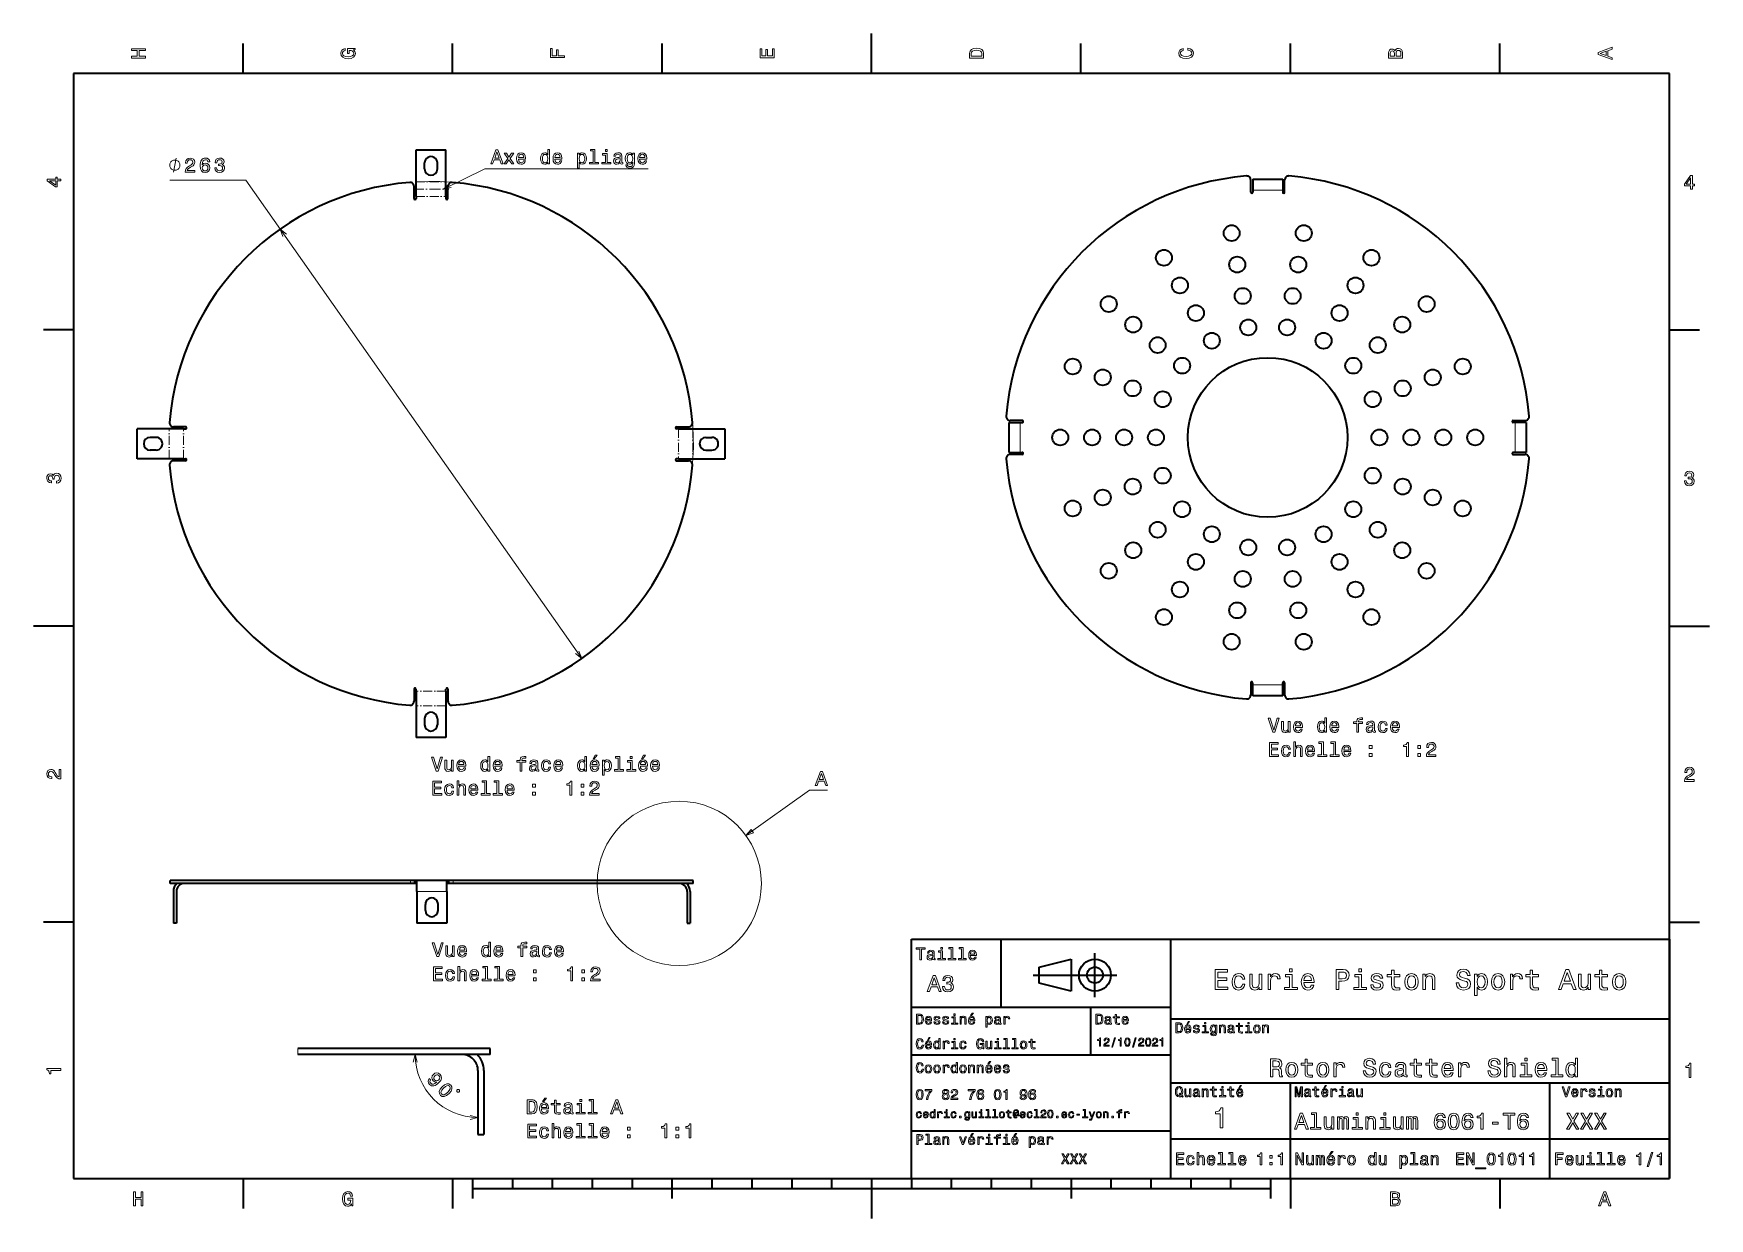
# Model space of a CAD drawing. Extents: x 0 to 420, y 0 to 297.
import ezdxf

# ---------------------------------------------------------------- set-up
doc = ezdxf.new("R2010")
doc.units = 0
doc.linetypes.add('DASHDOT', pattern=[18.5, 12, -3, 0.5, -3])

msp = doc.modelspace()

# ---------------------------------------------------------------- linework, layer by layer
at = {"color": 7, "lineweight": 35, "ltscale": 0.1875}
for p, q in [((52.5, 287), (52.5, 294.5)), ((105, 287), (105, 294.5)), ((157.5, 287), (157.5, 294.5)), ((262.5, 287), (262.5, 294.5)), ((315, 287), (315, 294.5)), ((367.5, 287), (367.5, 294.5)), ((95.854919, 267.814362), (103.354919, 267.814362)), ((305.540405, 260.504456), (313.040405, 260.504456)), ((10, 222.699997), (2.5, 222.699997)), ((410, 222.699997), (417.5, 222.699997)), ((25.954681, 190.414124), (25.954681, 197.914124)), ((173.255157, 197.914124), (173.255157, 190.414124)), ((244.540405, 192.004456), (244.540405, 199.504456)), ((374.040405, 199.504456), (374.040405, 192.004456)), ((313.040405, 131.004456), (305.540405, 131.004456)), ((103.354919, 120.513885), (95.854919, 120.513885)), ((103.553925, 84.731468), (96.053925, 84.731468)), ((10, 74.300003), (2.5, 74.300003)), ((103.553925, 73.981468), (96.053925, 73.981468)), ((410, 74.300003), (417.5, 74.300003)), ((52.5, 10), (52.5, 2.5)), ((105, 10), (105, 2.5)), ((315, 10), (315, 2.5)), ((367.5, 10), (367.5, 2.5))]:
    msp.add_line(p, q, dxfattribs=at)
at = {"color": 7, "lineweight": 35, "ltscale": 0.25}
for p, q in [((210, 287), (210, 297)), ((10, 148.5), (0, 148.5)), ((410, 148.5), (420, 148.5)), ((315, 10), (315, 20)), ((210, 10), (210, 0))]:
    msp.add_line(p, q, dxfattribs=at)
at = {"color": 7, "lineweight": 35}
for p, q in [((410, 287), (10, 287)), ((10, 287), (10, 10)), ((410, 10), (410, 287)), ((94.472847, 84.731468), (53.311653, 84.731468)), ((146.296204, 84.731468), (105.135002, 84.731468)), ((94.472847, 83.981468), (53.311653, 83.981468)), ((146.296204, 83.981468), (105.135002, 83.981468)), ((220, 10), (220, 70)), ((220, 70), (410, 70)), ((285, 10), (285, 70)), ((410, 70), (410, 10)), ((250.5, 61), (271.5, 61)), ((220, 53), (285, 53)), ((285, 50), (410, 50)), ((114.453629, 42.584423), (76.37114, 42.584423)), ((114.453629, 41.084423), (76.37114, 41.084423)), ((220, 41), (285, 41)), ((285, 34), (410, 34)), ((380, 10), (380, 34)), ((220, 22), (285, 22)), ((285, 20), (410, 20)), ((10, 10), (410, 10)), ((220, 10), (410, 10)), ((110, 7.5), (310, 7.5))]:
    msp.add_line(p, q, dxfattribs=at)
at = {"color": 7, "lineweight": 35, "ltscale": 0.2}
for p, q in [((95.854919, 259.814362), (95.854919, 267.814362)), ((103.354919, 259.814362), (103.354919, 267.814362)), ((33.954681, 197.914124), (25.954681, 197.914124)), ((165.255157, 197.914124), (173.255157, 197.914124)), ((33.954681, 190.414124), (25.954681, 190.414124)), ((165.255157, 190.414124), (173.255157, 190.414124)), ((95.854919, 128.513885), (95.854919, 120.513885)), ((103.354919, 128.513885), (103.354919, 120.513885)), ((35.053925, 81.981468), (35.053925, 73.981468)), ((35.803925, 81.981468), (35.803925, 73.981468)), ((96.053925, 81.981468), (96.053925, 73.981468)), ((103.553925, 81.981468), (103.553925, 73.981468)), ((163.803925, 81.981468), (163.803925, 73.981468)), ((164.553925, 81.981468), (164.553925, 73.981468)), ((260, 65), (260, 57))]:
    msp.add_line(p, q, dxfattribs=at)
at = {"color": 7, "lineweight": 35, "ltscale": 0.0375}
for p, q in [((98.004921, 263.064362), (98.004921, 264.564362)), ((101.204918, 263.064362), (101.204918, 264.564362)), ((30.704681, 195.76413), (29.204681, 195.76413)), ((168.505157, 195.76413), (170.005157, 195.76413)), ((30.704681, 192.564117), (29.204681, 192.564117)), ((168.505157, 192.564117), (170.005157, 192.564117)), ((98.004921, 125.263885), (98.004921, 123.763885)), ((101.204918, 125.263885), (101.204918, 123.763885)), ((98.203926, 77.231468), (98.203926, 78.731468)), ((101.403923, 77.231468), (101.403923, 78.731468)), ((114.46022, 41.084423), (114.46022, 42.584423)), ((111.386597, 21.084423), (112.886597, 21.084423))]:
    msp.add_line(p, q, dxfattribs=at)
at = {"color": 7, "lineweight": 35, "ltscale": 0.06875}
for p, q in [((305.540405, 260.504456), (305.540405, 257.754456)), ((313.040405, 260.504456), (313.040405, 257.754456)), ((244.540405, 199.504456), (247.290405, 199.504456)), ((374.040405, 199.504456), (371.290405, 199.504456)), ((244.540405, 192.004456), (247.290405, 192.004456)), ((374.040405, 192.004456), (371.290405, 192.004456)), ((305.540405, 131.004456), (305.540405, 133.754456)), ((313.040405, 131.004456), (313.040405, 133.754456)), ((96.053925, 81.981468), (96.053925, 84.731468)), ((103.553925, 81.981468), (103.553925, 84.731468))]:
    msp.add_line(p, q, dxfattribs=at)
at = {"color": 7, "lineweight": 13, "ltscale": 0.476868}
msp.add_line((53.213333, 260.257874), (34.138596, 260.257874), dxfattribs=at)
at = {"color": 7, "lineweight": 13}
msp.add_line((53.213333, 260.257874), (137.378876, 140.347855), dxfattribs=at)
at = {"color": 7, "linetype": 'DASHDOT', "lineweight": 13, "ltscale": 0.225}
msp.add_line((95.104919, 257.989258), (104.104919, 257.989258), dxfattribs=at)
at = {"color": 7, "lineweight": 35, "ltscale": 0.07592}
for p, q in [((95.354919, 255.664124), (95.354919, 258.700928)), ((103.854919, 255.664124), (103.854919, 258.700928)), ((305.040405, 257.254456), (305.040405, 260.29126)), ((313.540405, 257.254456), (313.540405, 260.29126)), ((38.104919, 198.414124), (35.068108, 198.414124)), ((161.104919, 198.414124), (164.141724, 198.414124)), ((247.790405, 200.004456), (244.753601, 200.004456)), ((370.790405, 200.004456), (373.827209, 200.004456)), ((38.104919, 189.914124), (35.068108, 189.914124)), ((161.104919, 189.914124), (164.141724, 189.914124)), ((247.790405, 191.504456), (244.753601, 191.504456)), ((370.790405, 191.504456), (373.827209, 191.504456)), ((95.354919, 132.664124), (95.354919, 129.627319)), ((103.854919, 132.664124), (103.854919, 129.627319)), ((305.040405, 134.254456), (305.040405, 131.217651)), ((313.540405, 134.254456), (313.540405, 131.217651))]:
    msp.add_line(p, q, dxfattribs=at)
at = {"color": 7, "lineweight": 35, "ltscale": 0.091256}
for p, q in [((95.854919, 256.164124), (95.854919, 259.814362)), ((103.354919, 256.164124), (103.354919, 259.814362)), ((37.604919, 197.914124), (33.954681, 197.914124)), ((161.604919, 197.914124), (165.255157, 197.914124)), ((37.604919, 190.414124), (33.954681, 190.414124)), ((161.604919, 190.414124), (165.255157, 190.414124)), ((95.854919, 132.164124), (95.854919, 128.513885)), ((103.354919, 132.164124), (103.354919, 128.513885))]:
    msp.add_line(p, q, dxfattribs=at)
at = {"color": 7, "linetype": 'DASHDOT', "lineweight": 13, "ltscale": 0.1875}
for p, q in [((95.854919, 259.814362), (103.354919, 259.814362)), ((95.854919, 256.164124), (103.354919, 256.164124)), ((33.954681, 190.414124), (33.954681, 197.914124)), ((37.604919, 190.414124), (37.604919, 197.914124)), ((161.604919, 197.914124), (161.604919, 190.414124)), ((165.255157, 197.914124), (165.255157, 190.414124)), ((103.354919, 132.164124), (95.854919, 132.164124)), ((103.354919, 128.513885), (95.854919, 128.513885))]:
    msp.add_line(p, q, dxfattribs=at)
at = {"color": 7, "lineweight": 35, "ltscale": 0.0125}
for p, q in [((305.540405, 257.754456), (305.540405, 257.254456)), ((313.040405, 257.754456), (313.040405, 257.254456)), ((95.854919, 256.164124), (95.854919, 255.664124)), ((103.354919, 256.164124), (103.354919, 255.664124)), ((37.604919, 197.914124), (38.104919, 197.914124)), ((161.604919, 197.914124), (161.104919, 197.914124)), ((247.290405, 199.504456), (247.790405, 199.504456)), ((371.290405, 199.504456), (370.790405, 199.504456)), ((37.604919, 190.414124), (38.104919, 190.414124)), ((161.604919, 190.414124), (161.104919, 190.414124)), ((247.290405, 192.004456), (247.790405, 192.004456)), ((371.290405, 192.004456), (370.790405, 192.004456)), ((95.854919, 132.164124), (95.854919, 132.664124)), ((103.354919, 132.164124), (103.354919, 132.664124)), ((305.540405, 133.754456), (305.540405, 134.254456)), ((313.040405, 133.754456), (313.040405, 134.254456)), ((96.053925, 84.731468), (95.553925, 84.731468)), ((104.053925, 84.731468), (103.553925, 84.731468)), ((96.053925, 83.981468), (95.553925, 83.981468)), ((104.053925, 83.981468), (103.553925, 83.981468))]:
    msp.add_line(p, q, dxfattribs=at)
at = {"color": 7, "lineweight": 13, "ltscale": 0.1875}
for p, q in [((305.540405, 257.754456), (313.040405, 257.754456)), ((247.290405, 192.004456), (247.290405, 199.504456)), ((371.290405, 199.504456), (371.290405, 192.004456)), ((313.040405, 133.754456), (305.540405, 133.754456)), ((103.553925, 81.981468), (96.053925, 81.981468))]:
    msp.add_line(p, q, dxfattribs=at)
at = {"color": 7, "lineweight": 35, "ltscale": 8.2e-05}
for p, q in [((34.270409, 84.731468), (34.267113, 84.731468)), ((165.340729, 84.731468), (165.337433, 84.731468)), ((34.270409, 83.981468), (34.267113, 83.981468)), ((165.340729, 83.981468), (165.337433, 83.981468))]:
    msp.add_line(p, q, dxfattribs=at)
at = {"color": 7, "lineweight": 35, "ltscale": 0.01875}
for p, q in [((34.267113, 83.981468), (34.267113, 84.731468)), ((34.267113, 83.981468), (34.267113, 84.731468)), ((95.553925, 83.981468), (95.553925, 84.731468)), ((104.053925, 83.981468), (104.053925, 84.731468)), ((165.340729, 83.981468), (165.340729, 84.731468)), ((35.803925, 73.981468), (35.053925, 73.981468)), ((163.803925, 73.981468), (164.553925, 73.981468))]:
    msp.add_line(p, q, dxfattribs=at)
at = {"color": 7, "lineweight": 13, "ltscale": 0.01875}
for p, q in [((34.270409, 83.981468), (34.270409, 84.731468)), ((94.472847, 83.981468), (94.472847, 84.731468)), ((105.135002, 83.981468), (105.135002, 84.731468)), ((165.337433, 83.981468), (165.337433, 84.731468))]:
    msp.add_line(p, q, dxfattribs=at)
at = {"color": 7, "lineweight": 35, "ltscale": 0.476031}
for p, q in [((53.311653, 84.731468), (34.270409, 84.731468)), ((165.337433, 84.731468), (146.296204, 84.731468)), ((53.311653, 83.981468), (34.270409, 83.981468)), ((165.337433, 83.981468), (146.296204, 83.981468))]:
    msp.add_line(p, q, dxfattribs=at)
at = {"color": 7, "lineweight": 35, "ltscale": 0.027027}
for p, q in [((95.553925, 84.731468), (94.472847, 84.731468)), ((105.135002, 84.731468), (104.053925, 84.731468)), ((95.553925, 83.981468), (94.472847, 83.981468)), ((105.135002, 83.981468), (104.053925, 83.981468))]:
    msp.add_line(p, q, dxfattribs=at)
at = {"color": 7, "lineweight": 35, "ltscale": 0.425}
msp.add_line((242.5, 53), (242.5, 70), dxfattribs=at)
at = {"color": 7, "lineweight": 35, "ltscale": 0.206155}
for p, q in [((252, 63), (260, 65)), ((260, 57), (252, 59))]:
    msp.add_line(p, q, dxfattribs=at)
at = {"color": 7, "lineweight": 35, "ltscale": 0.1}
msp.add_line((252, 59), (252, 63), dxfattribs=at)
at = {"color": 7, "lineweight": 35, "ltscale": 0.275}
msp.add_line((266, 55.5), (266, 66.5), dxfattribs=at)
at = {"color": 7, "lineweight": 35, "ltscale": 0.3}
msp.add_line((265, 41), (265, 53), dxfattribs=at)
at = {"color": 7, "lineweight": 35, "ltscale": 0.253493}
msp.add_line((76.37114, 42.584423), (66.2314, 42.584423), dxfattribs=at)
at = {"color": 7, "lineweight": 13, "ltscale": 0.0375}
msp.add_line((114.453629, 41.084423), (114.453629, 42.584423), dxfattribs=at)
at = {"color": 7, "lineweight": 35, "ltscale": 0.000165}
for p, q in [((114.46022, 42.584423), (114.453629, 42.584423)), ((114.46022, 41.084423), (114.453629, 41.084423))]:
    msp.add_line(p, q, dxfattribs=at)
at = {"color": 7, "lineweight": 35, "ltscale": 0.254177}
msp.add_line((76.37114, 41.084423), (66.204079, 41.084423), dxfattribs=at)
at = {"color": 7, "lineweight": 35, "ltscale": 0.4}
for p, q in [((111.386597, 37.084423), (111.386597, 21.084423)), ((112.886597, 37.084423), (112.886597, 21.084423))]:
    msp.add_line(p, q, dxfattribs=at)
at = {"color": 7, "lineweight": 35, "ltscale": 0.35}
msp.add_line((315, 20), (315, 34), dxfattribs=at)
at = {"color": 7, "lineweight": 35, "ltscale": 0.125}
for p, q in [((110, 10), (110, 5)), ((160, 10), (160, 5)), ((260, 10), (260, 5)), ((310, 10), (310, 5))]:
    msp.add_line(p, q, dxfattribs=at)
at = {"color": 7, "lineweight": 35, "ltscale": 0.0625}
for p, q in [((120, 10), (120, 7.5)), ((130, 10), (130, 7.5)), ((140, 10), (140, 7.5)), ((150, 10), (150, 7.5)), ((170, 10), (170, 7.5)), ((180, 10), (180, 7.5)), ((190, 10), (190, 7.5)), ((200, 10), (200, 7.5)), ((220, 10), (220, 7.5)), ((230, 10), (230, 7.5)), ((240, 10), (240, 7.5)), ((250, 10), (250, 7.5)), ((270, 10), (270, 7.5)), ((280, 10), (280, 7.5)), ((290, 10), (290, 7.5)), ((300, 10), (300, 7.5))]:
    msp.add_line(p, q, dxfattribs=at)
at = {"color": 7, "lineweight": 13}
for points in [[(28.083214, 290.829987), (28.083214, 291.299011), (26.439121, 291.299011), (26.439121, 292.701019), (28.083214, 292.701019), (28.083214, 293.164978), (24.583214, 293.164978), (24.583214, 292.701019), (26.010447, 292.701019), (26.010447, 291.299011), (24.583214, 291.299011), (24.583214, 290.829987)], [(80.114197, 292.922913), (80.583214, 293.008667), (80.583214, 293.260803), (78.692001, 293.260803), (78.692001, 291.984863), (79.120674, 291.984863), (79.120674, 292.771606), (79.15094, 292.771606), (79.614914, 292.71109), (79.957855, 292.549713), (80.174713, 292.302612), (80.245316, 291.994965), (80.154541, 291.652039), (79.882202, 291.384735), (79.433357, 291.213257), (78.818085, 291.15274), (78.207855, 291.208221), (77.759003, 291.3797), (77.486671, 291.652039), (77.390854, 292.020172), (77.441284, 292.272339), (77.582497, 292.479126), (77.819527, 292.630402), (78.137245, 292.716156), (78.137245, 293.215424), (77.653099, 293.08429), (77.289986, 292.837189), (77.068085, 292.489197), (76.987396, 292.050446), (77.113472, 291.475525), (77.481628, 291.041779), (78.0616, 290.764404), (78.833214, 290.668579), (79.609871, 290.764404), (80.189842, 291.041779), (80.557999, 291.450287), (80.679039, 291.964691), (80.638687, 292.252167), (80.537827, 292.509369), (80.361313, 292.731262)], [(133.083206, 290.966156), (133.083206, 291.43515), (131.474411, 291.43515), (131.474411, 292.907776), (131.055832, 292.907776), (131.055832, 291.43515), (130.006836, 291.43515), (130.006836, 293.245697), (129.583206, 293.245697), (129.583206, 290.966156)], [(185.583206, 290.940918), (185.583206, 293.159943), (185.159576, 293.159943), (185.159576, 291.404907), (183.974411, 291.404907), (183.974411, 292.968292), (183.555832, 292.968292), (183.555832, 291.404907), (182.506836, 291.404907), (182.506836, 293.119598), (182.083206, 293.119598), (182.083206, 290.940918)], [(234.583206, 291.994965), (234.583206, 290.829987), (238.083206, 290.829987), (238.083206, 291.994965), (237.97226, 292.544678), (237.634354, 292.953186), (237.084641, 293.205353), (236.333206, 293.296112), (235.566635, 293.215424), (235.264038, 293.114563), (235.021973, 292.973358), (234.694153, 292.56485), (234.613464, 292.297546)], [(235.001801, 291.959656), (235.077438, 292.342957), (235.309433, 292.605194), (235.722977, 292.761536), (236.333206, 292.811951), (236.923264, 292.7565), (237.336807, 292.600159), (237.583923, 292.332855), (237.664612, 291.959656), (237.664612, 291.299011), (235.001801, 291.299011)], [(289.282074, 292.817017), (289.705688, 292.716156), (290.008301, 292.549713), (290.194885, 292.317719), (290.255402, 292.04541), (290.164642, 291.71759), (289.892303, 291.460388), (289.448486, 291.28891), (288.833221, 291.233429), (288.222992, 291.28891), (287.774139, 291.455353), (287.501801, 291.712555), (287.405975, 292.04541), (287.456421, 292.287476), (287.597626, 292.494232), (287.824585, 292.65564), (288.137268, 292.766571), (288.137268, 293.245697), (287.658142, 293.094391), (287.295044, 292.832153), (287.068085, 292.47406), (286.987396, 292.04541), (287.113495, 291.510803), (287.466492, 291.102325), (288.046478, 290.840057), (288.833221, 290.749298), (289.619965, 290.840057), (290.199951, 291.102325), (290.558014, 291.510803), (290.679047, 292.04541), (290.583221, 292.514404), (290.315918, 292.89267), (289.877167, 293.159943), (289.282074, 293.301147)], [(341.192017, 292.630402), (340.899506, 292.983429), (340.70282, 293.074219), (340.460754, 293.104462), (340.082489, 293.03891), (339.810181, 292.842224), (339.643738, 292.524506), (339.583221, 292.080688), (339.583221, 290.835022), (343.083221, 290.835022), (343.083221, 292.151306), (343.012604, 292.620331), (342.805847, 292.968292), (342.478027, 293.18515), (342.034241, 293.260803), (341.736694, 293.215424), (341.489563, 293.094391), (341.308014, 292.897705)], [(341.035675, 291.984863), (341.035675, 291.299011), (340.001801, 291.299011), (340.001801, 292.025208), (340.032074, 292.297546), (340.122833, 292.489197), (340.279175, 292.605194), (340.511169, 292.645538), (340.743164, 292.600159), (340.904541, 292.479126), (341.005402, 292.272339)], [(342.664642, 292.095825), (342.664642, 291.299011), (341.45929, 291.299011), (341.45929, 292.050446), (341.494598, 292.368164), (341.600525, 292.595093), (341.782074, 292.731262), (342.044312, 292.776672), (342.321686, 292.731262), (342.513336, 292.605194), (342.629333, 292.393372)], [(395.583221, 290.466858), (395.583221, 290.930847), (394.554413, 291.299011), (394.554413, 292.695984), (395.583221, 293.064117), (395.583221, 293.538177), (392.078186, 292.257202), (392.078186, 291.742798)], [(394.125732, 291.460388), (392.582489, 292), (394.125732, 292.539642)], [(36.705261, 264.007874), (36.705261, 264.124542), (36.646927, 264.357849), (36.588596, 264.532867), (36.530262, 264.649536), (36.413593, 264.824524), (36.238594, 264.999542), (36.063595, 265.116211), (35.94693, 265.17453), (35.771927, 265.232849), (35.538597, 265.291199), (35.421928, 265.291199), (35.30526, 265.291199), (35.07193, 265.232849), (34.896927, 265.17453), (34.780258, 265.116211), (34.605263, 264.999542), (34.43026, 264.824524), (34.313599, 264.649536), (34.255264, 264.532867), (34.19693, 264.357849), (34.138596, 264.124542), (34.138596, 264.007874), (34.138596, 263.891205), (34.19693, 263.657867), (34.255264, 263.482849), (34.313599, 263.366211), (34.43026, 263.191193), (34.605263, 263.016205), (34.780258, 262.899536), (34.896927, 262.841187), (35.07193, 262.782867), (35.30526, 262.724548), (35.421928, 262.724548), (35.538597, 262.724548), (35.771927, 262.782867), (35.94693, 262.841187), (36.063595, 262.899536), (36.238594, 263.016205), (36.413593, 263.191193), (36.530262, 263.366211), (36.588596, 263.482849), (36.646927, 263.657867), (36.705261, 263.891205)], [(37.992729, 262.257874), (40.39835, 262.257874), (40.39835, 262.691589), (38.497051, 262.691589), (38.602959, 262.928619), (38.784515, 263.125305), (39.344315, 263.483368), (39.641865, 263.634674), (39.974716, 263.851532), (40.21175, 264.103699), (40.347916, 264.401245), (40.39835, 264.739136), (40.312614, 265.162781), (40.075581, 265.495605), (39.712471, 265.707428), (39.24345, 265.783081), (38.7593, 265.697357), (38.391144, 265.460327), (38.154114, 265.082092), (38.073421, 264.582794), (38.073421, 264.512207), (38.532356, 264.512207), (38.532356, 264.552551), (38.577744, 264.895477), (38.713909, 265.147644), (38.930771, 265.309021), (39.218235, 265.364502), (39.510742, 265.314056), (39.7276, 265.187988), (39.868809, 264.991302), (39.919243, 264.744171), (39.883938, 264.512207), (39.788116, 264.315491), (39.626736, 264.144043), (39.404831, 263.992737), (39.107281, 263.83136), (38.613045, 263.518677), (38.265064, 263.185822), (38.058292, 262.782349), (37.992729, 262.27301)], [(44.169674, 264.814789), (44.073853, 265.223267), (43.851952, 265.525879), (43.50901, 265.717529), (43.065208, 265.783081), (42.767658, 265.747772), (42.510452, 265.651947), (42.283508, 265.495605), (42.091866, 265.273712), (41.940567, 264.996338), (41.829617, 264.658447), (41.75901, 264.26001), (41.738838, 263.811188), (41.81953, 263.095032), (42.066647, 262.575592), (42.465065, 262.262909), (43.009731, 262.156982), (43.498924, 262.247772), (43.872124, 262.484802), (44.114197, 262.858002), (44.199932, 263.332092), (44.114197, 263.811188), (43.88221, 264.179321), (43.524139, 264.411316), (43.080338, 264.492004), (42.601231, 264.391144), (42.24316, 264.103699), (42.31881, 264.658447), (42.480194, 265.056854), (42.72731, 265.293884), (43.070251, 265.374573), (43.322411, 265.334229), (43.514053, 265.228333), (43.640137, 265.051819), (43.705696, 264.814789)], [(45.424431, 263.3573), (45.424431, 263.321991), (45.505119, 262.83783), (45.742153, 262.474731), (46.115353, 262.242737), (46.609589, 262.156982), (47.134083, 262.242737), (47.527454, 262.46463), (47.779617, 262.817657), (47.870396, 263.271545), (47.830048, 263.569092), (47.719097, 263.811188), (47.53754, 263.997772), (47.295467, 264.133942), (47.623276, 264.406281), (47.739269, 264.839996), (47.663624, 265.233368), (47.446762, 265.530914), (47.093739, 265.717529), (46.609589, 265.783081), (46.155697, 265.702393), (45.807713, 265.480499), (45.580769, 265.127472), (45.505119, 264.658447), (45.505119, 264.623138), (45.953968, 264.623138), (45.994312, 264.945923), (46.125439, 265.177887), (46.337254, 265.319092), (46.634804, 265.369537), (46.897053, 265.329193), (47.088696, 265.223267), (47.204689, 265.051819), (47.250076, 264.819824), (47.204689, 264.572693), (47.083652, 264.406281), (46.871834, 264.30542), (46.58437, 264.275146), (46.387684, 264.280212), (46.387684, 263.881775), (46.634804, 263.891876), (46.952526, 263.846497), (47.18956, 263.725464), (47.330769, 263.528748), (47.381203, 263.271545), (47.325726, 262.979065), (47.179474, 262.762207), (46.947483, 262.626038), (46.639847, 262.580627), (46.322124, 262.631073), (46.090134, 262.782349), (45.943882, 263.024445), (45.888405, 263.3573)], [(114.58979, 264.307495), (115.053764, 264.307495), (115.421921, 265.336304), (116.818893, 265.336304), (117.18705, 264.307495), (117.661118, 264.307495), (116.380135, 267.812531), (115.865723, 267.812531)], [(115.583305, 265.764984), (116.122932, 267.308228), (116.66256, 265.764984)], [(118.437775, 264.307495), (119.133736, 265.361542), (119.849876, 264.307495), (120.38446, 264.307495), (119.416161, 265.704468), (120.328979, 267.015717), (119.814575, 267.015717), (119.153908, 266.032288), (118.493248, 267.015717), (117.96875, 267.015717), (118.866447, 265.699432), (117.91832, 264.307495)], [(121.53936, 265.53299), (123.314575, 265.53299), (123.319618, 265.739777), (123.238922, 266.319733), (123.017021, 266.753448), (122.664001, 267.015717), (122.194977, 267.111542), (121.736046, 267.010651), (121.383018, 266.728241), (121.156075, 266.269318), (121.075378, 265.664124), (121.151031, 265.043793), (121.377975, 264.589905), (121.72596, 264.307495), (122.179848, 264.21167), (122.573219, 264.277222), (122.895988, 264.4487), (123.133018, 264.721039), (123.269188, 265.084137), (122.830421, 265.084137), (122.739647, 264.882416), (122.608521, 264.73114), (122.235321, 264.610077), (121.947861, 264.665558), (121.731003, 264.842072), (121.58979, 265.129547), (121.53936, 265.517883)], [(121.53936, 265.906189), (121.594833, 266.254181), (121.731003, 266.511383), (121.937775, 266.667725), (122.210106, 266.723206), (122.477402, 266.667725), (122.684174, 266.511383), (122.810249, 266.254181), (122.855637, 265.906189)], [(128.887344, 264.726074), (128.887344, 264.307495), (129.331146, 264.307495), (129.331146, 267.928528), (128.89238, 267.928528), (128.89238, 266.602173), (128.554489, 266.985443), (128.347717, 267.076233), (128.110687, 267.111542), (127.682007, 267.010651), (127.349159, 266.728241), (127.132294, 266.274353), (127.056648, 265.664124), (127.132294, 265.053894), (127.349159, 264.594971), (127.682007, 264.307495), (128.110687, 264.21167), (128.347717, 264.246979), (128.559525, 264.337769)], [(128.186325, 266.713104), (128.478836, 266.642517), (128.700745, 266.445831), (128.831863, 266.118011), (128.882294, 265.664124), (128.831863, 265.2052), (128.700745, 264.87738), (128.478836, 264.675659), (128.186325, 264.610077), (127.908951, 264.675659), (127.697136, 264.87738), (127.555931, 265.210236), (127.510536, 265.664124), (127.555931, 266.112976), (127.697136, 266.440765), (127.908951, 266.642517)], [(130.64743, 265.53299), (132.422638, 265.53299), (132.427689, 265.739777), (132.347, 266.319733), (132.125092, 266.753448), (131.772064, 267.015717), (131.30304, 267.111542), (130.844116, 267.010651), (130.491089, 266.728241), (130.264145, 266.269318), (130.183456, 265.664124), (130.259094, 265.043793), (130.486038, 264.589905), (130.83403, 264.307495), (131.287918, 264.21167), (131.68129, 264.277222), (132.004059, 264.4487), (132.241089, 264.721039), (132.377258, 265.084137), (131.938492, 265.084137), (131.847717, 264.882416), (131.716583, 264.73114), (131.343399, 264.610077), (131.055923, 264.665558), (130.839066, 264.842072), (130.697861, 265.129547), (130.64743, 265.517883)], [(130.64743, 265.906189), (130.702896, 266.254181), (130.839066, 266.511383), (131.045837, 266.667725), (131.318176, 266.723206), (131.585464, 266.667725), (131.792236, 266.511383), (131.91832, 266.254181), (131.963715, 265.906189)], [(136.749725, 266.597107), (136.749725, 267.015717), (136.305923, 267.015717), (136.305923, 263.258514), (136.749725, 263.258514), (136.749725, 264.721039), (136.906067, 264.484009), (137.082581, 264.327667), (137.526398, 264.21167), (137.950027, 264.307495), (138.282867, 264.594971), (138.499725, 265.048859), (138.580429, 265.664124), (138.499725, 266.274353), (138.282867, 266.728241), (137.950027, 267.010651), (137.526398, 267.111542), (137.284317, 267.081268), (137.077545, 266.985443), (136.901031, 266.824066)], [(137.450745, 264.610077), (137.153198, 264.675659), (136.93634, 264.87738), (136.800171, 265.2052), (136.754776, 265.664124), (136.800171, 266.118011), (136.93634, 266.445831), (137.153198, 266.642517), (137.450745, 266.713104), (137.723083, 266.642517), (137.939941, 266.440765), (138.076111, 266.112976), (138.126541, 265.664124), (138.076111, 265.210236), (137.939941, 264.87738), (137.723083, 264.675659)], [(140.249725, 267.555328), (140.249725, 264.680695), (139.336914, 264.680695), (139.336914, 264.307495), (141.601318, 264.307495), (141.601318, 264.680695), (140.693542, 264.680695), (140.693542, 267.928528), (139.553772, 267.928528), (139.553772, 267.555328)], [(143.759827, 264.680695), (143.759827, 266.924927), (142.620056, 266.924927), (142.620056, 266.546692), (143.31601, 266.546692), (143.31601, 264.680695), (142.408234, 264.680695), (142.408234, 264.307495), (144.677689, 264.307495), (144.677689, 264.680695)], [(143.774948, 267.928528), (143.305923, 267.928528), (143.305923, 267.424225), (143.774948, 267.424225)], [(147.048004, 264.660522), (147.048004, 264.645386), (147.073212, 264.473907), (147.148865, 264.352875), (147.466583, 264.25705), (147.713715, 264.297394), (147.713715, 264.64035), (147.607803, 264.625214), (147.466583, 264.690765), (147.441376, 264.892517), (147.441376, 266.294525), (147.380859, 266.652588), (147.204346, 266.904755), (146.896698, 267.056061), (146.462982, 267.111542), (146.039352, 267.051025), (145.726685, 266.879547), (145.529999, 266.612244), (145.464432, 266.259216), (145.464432, 266.228973), (145.862839, 266.228973), (145.898148, 266.440765), (146.009094, 266.592072), (146.190659, 266.682861), (146.447861, 266.71817), (146.694977, 266.692932), (146.87149, 266.617279), (146.977402, 266.486176), (147.012695, 266.304626), (146.992523, 266.092804), (146.911835, 265.986877), (146.710114, 265.936462), (146.331863, 265.896118), (145.898148, 265.805328), (145.590515, 265.643951), (145.408951, 265.391785), (145.353485, 265.018585), (145.403915, 264.68573), (145.560242, 264.438629), (145.812408, 264.282288), (146.1604, 264.226807), (146.62941, 264.332703)], [(146.997574, 265.255615), (146.937042, 264.993378), (146.775665, 264.791656), (146.5336, 264.660522), (146.236038, 264.615143), (146.044403, 264.64035), (145.908234, 264.721039), (145.822495, 264.862244), (145.797287, 265.058929), (145.817459, 265.235443), (145.898148, 265.361542), (146.220917, 265.502747), (146.62941, 265.563263), (146.997574, 265.684296)], [(150.583313, 264.428528), (150.583313, 267.015717), (150.159668, 267.015717), (150.159668, 266.576935), (149.811691, 266.975372), (149.599869, 267.076233), (149.362839, 267.111542), (148.934174, 267.010651), (148.601318, 266.728241), (148.38446, 266.274353), (148.308807, 265.664124), (148.38446, 265.048859), (148.601318, 264.594971), (148.934174, 264.307495), (149.362839, 264.21167), (149.604919, 264.246979), (149.806641, 264.337769), (150.159668, 264.721039), (150.159668, 264.337769), (150.119324, 264.035156), (150.008377, 263.818298), (149.796555, 263.69223), (149.478836, 263.64682), (149.201462, 263.677094), (149.004776, 263.752747), (148.888779, 263.88385), (148.853485, 264.060364), (148.424805, 264.060364), (148.424805, 264.040192), (148.490356, 263.717438), (148.692093, 263.475372), (149.014862, 263.319031), (149.453613, 263.26355), (149.978119, 263.339203), (150.326096, 263.551025), (150.522781, 263.919159)], [(148.767746, 265.664124), (148.813126, 266.112976), (148.949295, 266.445831), (149.161118, 266.642517), (149.443542, 266.713104), (149.741089, 266.642517), (149.962982, 266.445831), (150.099152, 266.112976), (150.149582, 265.664124), (150.099152, 265.2052), (149.962982, 264.87738), (149.741089, 264.675659), (149.443542, 264.610077), (149.161118, 264.675659), (148.949295, 264.87738), (148.813126, 265.210236)], [(151.899582, 265.53299), (153.674805, 265.53299), (153.67984, 265.739777), (153.599152, 266.319733), (153.377258, 266.753448), (153.024231, 267.015717), (152.555206, 267.111542), (152.096268, 267.010651), (151.74324, 266.728241), (151.516296, 266.269318), (151.435608, 265.664124), (151.511261, 265.043793), (151.738205, 264.589905), (152.086182, 264.307495), (152.54007, 264.21167), (152.933441, 264.277222), (153.25621, 264.4487), (153.49324, 264.721039), (153.62941, 265.084137), (153.190643, 265.084137), (153.099869, 264.882416), (152.96875, 264.73114), (152.595551, 264.610077), (152.30809, 264.665558), (152.091232, 264.842072), (151.950012, 265.129547), (151.899582, 265.517883)], [(151.899582, 265.906189), (151.955063, 266.254181), (152.091232, 266.511383), (152.298004, 266.667725), (152.570343, 266.723206), (152.837631, 266.667725), (153.044403, 266.511383), (153.170471, 266.254181), (153.215866, 265.906189)], [(6.833213, 260.077362), (6.833213, 260.53125), (5.965778, 260.53125), (5.965778, 261.030548), (5.56232, 261.030548), (5.56232, 260.53125), (3.408862, 260.53125), (3.408862, 260.072327), (5.521974, 258.539185), (5.965778, 258.539185), (5.965778, 260.077362)], [(43.710739, 263.327026), (43.655266, 263.009308), (43.514053, 262.767242), (43.287109, 262.605835), (43.004688, 262.55542), (42.707138, 262.605835), (42.480194, 262.762207), (42.333939, 263.004272), (42.288551, 263.321991), (42.338982, 263.634674), (42.480194, 263.871704), (42.712181, 264.02301), (43.02486, 264.078461), (43.297195, 264.02301), (43.514053, 263.87674), (43.655266, 263.639709)], [(415.277374, 257.966766), (415.731262, 257.966766), (415.731262, 258.834198), (416.23056, 258.834198), (416.23056, 259.237671), (415.731262, 259.237671), (415.731262, 261.391113), (415.272339, 261.391113), (413.739197, 259.278015), (413.739197, 258.834198), (415.277374, 258.834198)], [(414.162842, 259.237671), (415.277374, 260.806091), (415.277374, 259.237671)], [(5.56232, 258.96283), (3.993876, 260.077362), (5.56232, 260.077362)], [(5.73379, 184.329117), (5.769093, 184.329117), (6.253242, 184.409805), (6.616354, 184.646835), (6.848343, 185.020035), (6.934078, 185.514282), (6.848343, 186.038773), (6.626441, 186.432144), (6.273415, 186.684311), (5.819525, 186.775085), (5.521974, 186.734741), (5.279899, 186.623795), (5.0933, 186.44223), (4.957133, 186.20015), (4.684798, 186.527969), (4.251081, 186.643967), (3.857709, 186.568314), (3.560158, 186.351456), (3.373559, 185.998428), (3.307997, 185.514282), (3.388689, 185.060394), (3.610591, 184.712402), (3.963617, 184.485458), (4.432637, 184.409805), (4.46794, 184.409805), (4.46794, 184.858658), (4.145173, 184.899002), (3.913184, 185.030121), (3.771974, 185.241943), (3.721542, 185.53949), (3.761888, 185.801743), (3.867795, 185.993378), (4.039265, 186.109375), (4.271254, 186.15477), (4.518372, 186.109375), (4.684798, 185.988342), (4.785663, 185.77652), (4.815922, 185.489059), (4.810879, 185.292374), (5.209294, 185.292374), (5.199208, 185.53949), (5.244596, 185.857224), (5.365634, 186.094254), (5.56232, 186.235458), (5.819525, 186.285889), (6.112032, 186.230423), (6.328891, 186.084167), (6.465058, 185.852173), (6.510447, 185.54454), (6.460014, 185.226807), (6.308718, 184.994827), (6.066643, 184.848572), (5.73379, 184.793091)], [(413.729126, 184.866226), (413.729126, 184.830917), (413.809814, 184.346771), (414.046844, 183.983658), (414.420044, 183.751663), (414.914276, 183.665939), (415.438782, 183.751663), (415.832153, 183.973572), (416.08429, 184.326599), (416.175079, 184.780487), (416.134735, 185.078033), (416.023773, 185.320114), (415.842224, 185.506714), (415.600159, 185.642883), (415.927948, 185.915222), (416.043945, 186.348938), (415.968292, 186.74231), (415.751434, 187.039856), (415.398407, 187.226456), (414.914276, 187.292023), (414.460388, 187.211319), (414.112396, 186.989426), (413.885468, 186.636398), (413.809814, 186.167374), (413.809814, 186.13208), (414.258636, 186.13208), (414.299011, 186.454834), (414.430115, 186.686829), (414.641937, 186.828033), (414.939484, 186.878479), (415.201721, 186.83812), (415.393372, 186.732224), (415.509369, 186.560745), (415.554749, 186.328766), (415.509369, 186.081635), (415.388336, 185.915222), (415.176514, 185.814346), (414.889069, 185.784088), (414.692383, 185.789139), (414.692383, 185.390717), (414.939484, 185.400803), (415.257202, 185.355423), (415.494232, 185.234375), (415.635468, 185.037689), (415.685883, 184.780487), (415.630402, 184.487976), (415.484161, 184.271118), (415.252167, 184.134949), (414.944519, 184.089569), (414.626801, 184.139999), (414.394806, 184.29129), (414.248566, 184.533371), (414.193085, 184.866226)], [(311.685944, 125.366058), (310.808411, 122.385513), (309.90567, 125.366058), (309.426575, 125.366058), (310.556244, 121.861015), (311.060577, 121.861015), (312.165039, 125.366058)], [(314.888397, 124.569229), (314.44458, 124.569229), (314.44458, 123.005829), (314.394165, 122.642715), (314.247894, 122.38047), (314.020966, 122.219086), (313.723389, 122.168655), (313.486359, 122.209), (313.335083, 122.330032), (313.249329, 122.536804), (313.229156, 122.829315), (313.229156, 124.569229), (312.78537, 124.569229), (312.78537, 122.788971), (312.800507, 122.430901), (312.896301, 122.133347), (313.188812, 121.861015), (313.657837, 121.765198), (313.910004, 121.800499), (314.126862, 121.891273), (314.313446, 122.047615), (314.464752, 122.274559), (314.464752, 121.861015), (314.888397, 121.861015)], [(316.224854, 123.086517), (318.000061, 123.086517), (318.005096, 123.293289), (317.924408, 123.87326), (317.702515, 124.306984), (317.349487, 124.569229), (316.880463, 124.665047), (316.421539, 124.564186), (316.068512, 124.281761), (315.841553, 123.82283), (315.760864, 123.217644), (315.836517, 122.597328), (316.063446, 122.143433), (316.411438, 121.861015), (316.865326, 121.765198), (317.258698, 121.830757), (317.581482, 122.002228), (317.818512, 122.274559), (317.954681, 122.637672), (317.5159, 122.637672), (317.42514, 122.435944), (317.294006, 122.284645), (316.920807, 122.163612), (316.633331, 122.219086), (316.416473, 122.395599), (316.275269, 122.68306), (316.224854, 123.071388)], [(316.224854, 123.459717), (316.280334, 123.807701), (316.416473, 124.064903), (316.62326, 124.221245), (316.895599, 124.276718), (317.162872, 124.221245), (317.369659, 124.064903), (317.495728, 123.807701), (317.541138, 123.459717)], [(323.572815, 122.279602), (323.572815, 121.861015), (324.016632, 121.861015), (324.016632, 125.482056), (323.577881, 125.482056), (323.577881, 124.155685), (323.23996, 124.538971), (323.033203, 124.629745), (322.796173, 124.665047), (322.367493, 124.564186), (322.034637, 124.281761), (321.81778, 123.827873), (321.742126, 123.217644), (321.81778, 122.607414), (322.034637, 122.148476), (322.367493, 121.861015), (322.796173, 121.765198), (323.033203, 121.800499), (323.245026, 121.891273)], [(322.871826, 124.266632), (323.164337, 124.19603), (323.38623, 123.999344), (323.517365, 123.671532), (323.56778, 123.217644), (323.517365, 122.758713), (323.38623, 122.430901), (323.164337, 122.229172), (322.871826, 122.163612), (322.594452, 122.229172), (322.382629, 122.430901), (322.241425, 122.763756), (322.196014, 123.217644), (322.241425, 123.666489), (322.382629, 123.994301), (322.594452, 124.19603)], [(325.332916, 123.086517), (327.108124, 123.086517), (327.113159, 123.293289), (327.032471, 123.87326), (326.810577, 124.306984), (326.45755, 124.569229), (325.988525, 124.665047), (325.529602, 124.564186), (325.176575, 124.281761), (324.949615, 123.82283), (324.868927, 123.217644), (324.94458, 122.597328), (325.171539, 122.143433), (325.519501, 121.861015), (325.973389, 121.765198), (326.36676, 121.830757), (326.689545, 122.002228), (326.926575, 122.274559), (327.062744, 122.637672), (326.623993, 122.637672), (326.533203, 122.435944), (326.402069, 122.284645), (326.02887, 122.163612), (325.741425, 122.219086), (325.524567, 122.395599), (325.383331, 122.68306), (325.332916, 123.071388)], [(325.332916, 123.459717), (325.388397, 123.807701), (325.524567, 124.064903), (325.731323, 124.221245), (326.003662, 124.276718), (326.270966, 124.221245), (326.477722, 124.064903), (326.603821, 123.807701), (326.6492, 123.459717)], [(331.631897, 124.100212), (331.631897, 121.861015), (332.075714, 121.861015), (332.075714, 124.100212), (333.084351, 124.100212), (333.084351, 124.478447), (332.075714, 124.478447), (332.075714, 124.644875), (332.111023, 124.846603), (332.22702, 124.982773), (332.423706, 125.063461), (332.706116, 125.093727), (333.084351, 125.073555), (333.084351, 125.456833), (332.605255, 125.482056), (332.171539, 125.436661), (331.868927, 125.300499), (331.687378, 125.063461), (331.631897, 124.725571), (331.631897, 124.478447), (330.819946, 124.478447), (330.819946, 124.100212)], [(335.661438, 122.214043), (335.661438, 122.198914), (335.686646, 122.027443), (335.762299, 121.906403), (336.080017, 121.810585), (336.327148, 121.850929), (336.327148, 122.193871), (336.221252, 122.178741), (336.080017, 122.244301), (336.05481, 122.44603), (336.05481, 123.848045), (335.994293, 124.206116), (335.81778, 124.458275), (335.510132, 124.609573), (335.076416, 124.665047), (334.652802, 124.60453), (334.340118, 124.43306), (334.143433, 124.165771), (334.077881, 123.812744), (334.077881, 123.782486), (334.476288, 123.782486), (334.511597, 123.994301), (334.622528, 124.145599), (334.804108, 124.236374), (335.06131, 124.271675), (335.308411, 124.24646), (335.484924, 124.170815), (335.590851, 124.039688), (335.626129, 123.858131), (335.605957, 123.646317), (335.525269, 123.540413), (335.323547, 123.489975), (334.945313, 123.449631), (334.511597, 123.358856), (334.203949, 123.197472), (334.0224, 122.945313), (333.966919, 122.572113), (334.017365, 122.239258), (334.173706, 121.992142), (334.425842, 121.8358), (334.773834, 121.780327), (335.242859, 121.88623)], [(335.611023, 122.809143), (335.550507, 122.546898), (335.389099, 122.345161), (335.147034, 122.214043), (334.849487, 122.168655), (334.657837, 122.193871), (334.521667, 122.274559), (334.435944, 122.415771), (334.410736, 122.612457), (334.430908, 122.788971), (334.511597, 122.915047), (334.834351, 123.056259), (335.242859, 123.116776), (335.611023, 123.237816)], [(338.813446, 123.671532), (339.252228, 123.671532), (339.161438, 124.074989), (338.94458, 124.392715), (338.606689, 124.589401), (338.167938, 124.665047), (337.683777, 124.564186), (337.315613, 124.281761), (337.083618, 123.82283), (337.00293, 123.207558), (337.078583, 122.597328), (337.305542, 122.143433), (337.663605, 121.861015), (338.152802, 121.765198), (338.586517, 121.840843), (338.924408, 122.052658), (339.156403, 122.385513), (339.257263, 122.829315), (338.833618, 122.829315), (338.757996, 122.546898), (338.61676, 122.335075), (338.415039, 122.203957), (338.167938, 122.163612), (337.860291, 122.229172), (337.638397, 122.430901), (337.502228, 122.758713), (337.456818, 123.222687), (337.502228, 123.676575), (337.643433, 124.004387), (337.870361, 124.206116), (338.167938, 124.276718), (338.430176, 124.231331), (338.626862, 124.115341), (338.757996, 123.923698)], [(340.513031, 123.086517), (342.288239, 123.086517), (342.293274, 123.293289), (342.212585, 123.87326), (341.990692, 124.306984), (341.637665, 124.569229), (341.16864, 124.665047), (340.709717, 124.564186), (340.356689, 124.281761), (340.12973, 123.82283), (340.049042, 123.217644), (340.124695, 122.597328), (340.351654, 122.143433), (340.699615, 121.861015), (341.153503, 121.765198), (341.546875, 121.830757), (341.869659, 122.002228), (342.106689, 122.274559), (342.242859, 122.637672), (341.804077, 122.637672), (341.713318, 122.435944), (341.582184, 122.284645), (341.208984, 122.163612), (340.921539, 122.219086), (340.704681, 122.395599), (340.563446, 122.68306), (340.513031, 123.071388)], [(340.513031, 123.459717), (340.568512, 123.807701), (340.704681, 124.064903), (340.911438, 124.221245), (341.183777, 124.276718), (341.45108, 124.221245), (341.657837, 124.064903), (341.783936, 123.807701), (341.829315, 123.459717)], [(309.749329, 115.814186), (311.968353, 115.814186), (311.968353, 116.237816), (310.213318, 116.237816), (310.213318, 117.422974), (311.776703, 117.422974), (311.776703, 117.84156), (310.213318, 117.84156), (310.213318, 118.890556), (311.928009, 118.890556), (311.928009, 119.314186), (309.749329, 119.314186)], [(314.525269, 117.624702), (314.96405, 117.624702), (314.87326, 118.02816), (314.656403, 118.345886), (314.318512, 118.542572), (313.87973, 118.618217), (313.395599, 118.517357), (313.027435, 118.234932), (312.795441, 117.776001), (312.714752, 117.160728), (312.790405, 116.550499), (313.017365, 116.096603), (313.375427, 115.814186), (313.864624, 115.718369), (314.29834, 115.794014), (314.63623, 116.005829), (314.868225, 116.338684), (314.969086, 116.782486), (314.545441, 116.782486), (314.469788, 116.500069), (314.328583, 116.288246), (314.126862, 116.157127), (313.87973, 116.116783), (313.572113, 116.182343), (313.350189, 116.384071), (313.21405, 116.711884), (313.16864, 117.175858), (313.21405, 117.629745), (313.355255, 117.957558), (313.582184, 118.159286), (313.87973, 118.229889), (314.141998, 118.184502), (314.338684, 118.068512), (314.469788, 117.876869)], [(315.836517, 115.814186), (316.280334, 115.814186), (316.280334, 117.377586), (316.325714, 117.735657), (316.471954, 117.997902), (316.698914, 118.159286), (317.001495, 118.219803), (317.243561, 118.169373), (317.394867, 118.033203), (317.47052, 117.806259), (317.495728, 117.50367), (317.495728, 115.814186), (317.939545, 115.814186), (317.939545, 117.594444), (317.919373, 117.952515), (317.828583, 118.250069), (317.531036, 118.5224), (317.067078, 118.618217), (316.814911, 118.582916), (316.598053, 118.487099), (316.416473, 118.3358), (316.280334, 118.129028), (316.280334, 119.435226), (315.836517, 119.435226)], [(319.260864, 117.039688), (321.036072, 117.039688), (321.041138, 117.24646), (320.960449, 117.826431), (320.738525, 118.260155), (320.385498, 118.5224), (319.916473, 118.618217), (319.45755, 118.517357), (319.104523, 118.234932), (318.877594, 117.776001), (318.796875, 117.170815), (318.872528, 116.550499), (319.099487, 116.096603), (319.447479, 115.814186), (319.901367, 115.718369), (320.294739, 115.783928), (320.617493, 115.955399), (320.854523, 116.22773), (320.990692, 116.590843), (320.551941, 116.590843), (320.461151, 116.389114), (320.330017, 116.237816), (319.956818, 116.116783), (319.669373, 116.172256), (319.452515, 116.34877), (319.31131, 116.63623), (319.260864, 117.024559)], [(319.260864, 117.412888), (319.316345, 117.760872), (319.452515, 118.018074), (319.659271, 118.174416), (319.93161, 118.229889), (320.198914, 118.174416), (320.40567, 118.018074), (320.531769, 117.760872), (320.577148, 117.412888)], [(322.791138, 119.062027), (322.791138, 116.187386), (321.878296, 116.187386), (321.878296, 115.814186), (324.1427, 115.814186), (324.1427, 116.187386), (323.234924, 116.187386), (323.234924, 119.435226), (322.095154, 119.435226), (322.095154, 119.062027)], [(325.827148, 119.062027), (325.827148, 116.187386), (324.914337, 116.187386), (324.914337, 115.814186), (327.178741, 115.814186), (327.178741, 116.187386), (326.270966, 116.187386), (326.270966, 119.435226), (325.131195, 119.435226), (325.131195, 119.062027)], [(328.368927, 117.039688), (330.144165, 117.039688), (330.1492, 117.24646), (330.068512, 117.826431), (329.846588, 118.260155), (329.493591, 118.5224), (329.024567, 118.618217), (328.565613, 118.517357), (328.212585, 118.234932), (327.985657, 117.776001), (327.904968, 117.170815), (327.980621, 116.550499), (328.20755, 116.096603), (328.555542, 115.814186), (329.00943, 115.718369), (329.402802, 115.783928), (329.725555, 115.955399), (329.962585, 116.22773), (330.098755, 116.590843), (329.660004, 116.590843), (329.569214, 116.389114), (329.43811, 116.237816), (329.064911, 116.116783), (328.777435, 116.172256), (328.560577, 116.34877), (328.419373, 116.63623), (328.368927, 117.024559)], [(328.368927, 117.412888), (328.424408, 117.760872), (328.560577, 118.018074), (328.767365, 118.174416), (329.039673, 118.229889), (329.306976, 118.174416), (329.513733, 118.018074), (329.639832, 117.760872), (329.685211, 117.412888)], [(334.748627, 117.770958), (335.44458, 117.770958), (335.44458, 118.5224), (334.748627, 118.5224)], [(344.113892, 115.814186), (344.572815, 115.814186), (344.572815, 119.339401), (344.229889, 119.339401), (344.139099, 119.031769), (343.95755, 118.824997), (343.680176, 118.703957), (343.296875, 118.663612), (343.296875, 118.305542), (344.113892, 118.305542)], [(346.8927, 117.770958), (347.588684, 117.770958), (347.588684, 118.5224), (346.8927, 118.5224)], [(349.046173, 115.814186), (351.451782, 115.814186), (351.451782, 116.247902), (349.550476, 116.247902), (349.656403, 116.484932), (349.837952, 116.681618), (350.397766, 117.039688), (350.695313, 117.190987), (351.028137, 117.407845), (351.265198, 117.660004), (351.401367, 117.957558), (351.451782, 118.295456), (351.366058, 118.719086), (351.129028, 119.051941), (350.7659, 119.263756), (350.296875, 119.339401), (349.812744, 119.25367), (349.44458, 119.016632), (349.20755, 118.638397), (349.126862, 118.139114), (349.126862, 118.068512), (349.585785, 118.068512), (349.585785, 118.108856), (349.631165, 118.451797), (349.767334, 118.703957), (349.984192, 118.865341), (350.271667, 118.920815), (350.564178, 118.870384), (350.781036, 118.744301), (350.922241, 118.547615), (350.972687, 118.300499), (350.937378, 118.068512), (350.841553, 117.871826), (350.680176, 117.700356), (350.458252, 117.549057), (350.160706, 117.387672), (349.666473, 117.074989), (349.318512, 116.742142), (349.111725, 116.338684), (349.046173, 115.829315)], [(102.00045, 115.6623), (101.122932, 112.681755), (100.220192, 115.6623), (99.741089, 115.6623), (100.870773, 112.157257), (101.375092, 112.157257), (102.479561, 115.6623)], [(105.202904, 114.865471), (104.759094, 114.865471), (104.759094, 113.302071), (104.708664, 112.938957), (104.562408, 112.676712), (104.335464, 112.515327), (104.037918, 112.464897), (103.800888, 112.505241), (103.64959, 112.626274), (103.56385, 112.833046), (103.543678, 113.125557), (103.543678, 114.865471), (103.099876, 114.865471), (103.099876, 113.085213), (103.115005, 112.727142), (103.210831, 112.429588), (103.503334, 112.157257), (103.972351, 112.06144), (104.224518, 112.096741), (104.441376, 112.187515), (104.627975, 112.343857), (104.779274, 112.570801), (104.779274, 112.157257), (105.202904, 112.157257)], [(106.53936, 113.382759), (108.314575, 113.382759), (108.319618, 113.589531), (108.238922, 114.169502), (108.017021, 114.603226), (107.664001, 114.865471), (107.194977, 114.961288), (106.736046, 114.860428), (106.383018, 114.578003), (106.156075, 114.119072), (106.075378, 113.513885), (106.151031, 112.89357), (106.377975, 112.439674), (106.72596, 112.157257), (107.179848, 112.06144), (107.573219, 112.126999), (107.895988, 112.29847), (108.133018, 112.570801), (108.269188, 112.933914), (107.830421, 112.933914), (107.739647, 112.732185), (107.608521, 112.580887), (107.235321, 112.459854), (106.947861, 112.515327), (106.731003, 112.691841), (106.58979, 112.979301), (106.53936, 113.36763)], [(106.53936, 113.755959), (106.594833, 114.103943), (106.731003, 114.361145), (106.937775, 114.517487), (107.210106, 114.57296), (107.477402, 114.517487), (107.684174, 114.361145), (107.810249, 114.103943), (107.855637, 113.755959)], [(113.887344, 112.575844), (113.887344, 112.157257), (114.331146, 112.157257), (114.331146, 115.778297), (113.89238, 115.778297), (113.89238, 114.451927), (113.554489, 114.835213), (113.347717, 114.925987), (113.110687, 114.961288), (112.682007, 114.860428), (112.349159, 114.578003), (112.132294, 114.124115), (112.056648, 113.513885), (112.132294, 112.903656), (112.349159, 112.444717), (112.682007, 112.157257), (113.110687, 112.06144), (113.347717, 112.096741), (113.559532, 112.187515)], [(113.186333, 114.562874), (113.478836, 114.492271), (113.700745, 114.295586), (113.831863, 113.967773), (113.882294, 113.513885), (113.831863, 113.054955), (113.700745, 112.727142), (113.478836, 112.525414), (113.186333, 112.459854), (112.908951, 112.525414), (112.697136, 112.727142), (112.555931, 113.059998), (112.510536, 113.513885), (112.555931, 113.96273), (112.697136, 114.290543), (112.908951, 114.492271)], [(115.64743, 113.382759), (117.422646, 113.382759), (117.427689, 113.589531), (117.346992, 114.169502), (117.125092, 114.603226), (116.772064, 114.865471), (116.303047, 114.961288), (115.844116, 114.860428), (115.491089, 114.578003), (115.264145, 114.119072), (115.183449, 113.513885), (115.259102, 112.89357), (115.486046, 112.439674), (115.83403, 112.157257), (116.287918, 112.06144), (116.68129, 112.126999), (117.004059, 112.29847), (117.241089, 112.570801), (117.377258, 112.933914), (116.938492, 112.933914), (116.847717, 112.732185), (116.716591, 112.580887), (116.343391, 112.459854), (116.055931, 112.515327), (115.839066, 112.691841), (115.697861, 112.979301), (115.64743, 113.36763)], [(115.64743, 113.755959), (115.702904, 114.103943), (115.839066, 114.361145), (116.045837, 114.517487), (116.318176, 114.57296), (116.585464, 114.517487), (116.792236, 114.361145), (116.91832, 114.103943), (116.963707, 113.755959)], [(121.946419, 114.396454), (121.946419, 112.157257), (122.390228, 112.157257), (122.390228, 114.396454), (123.398865, 114.396454), (123.398865, 114.774689), (122.390228, 114.774689), (122.390228, 114.941116), (122.425522, 115.142845), (122.541519, 115.279015), (122.738205, 115.359703), (123.02063, 115.389969), (123.398865, 115.369797), (123.398865, 115.753082), (122.919762, 115.778297), (122.486046, 115.732903), (122.183449, 115.596741), (122.001892, 115.359703), (121.946419, 115.021812), (121.946419, 114.774689), (121.13446, 114.774689), (121.13446, 114.396454)], [(125.97596, 112.510284), (125.97596, 112.495155), (126.001175, 112.323685), (126.07682, 112.202644), (126.394547, 112.106827), (126.641663, 112.147171), (126.641663, 112.490112), (126.535751, 112.474983), (126.394547, 112.540543), (126.369331, 112.742271), (126.369331, 114.144287), (126.308807, 114.502357), (126.132294, 114.754517), (125.824661, 114.905815), (125.390945, 114.961288), (124.967316, 114.900772), (124.654633, 114.729301), (124.457947, 114.462013), (124.39238, 114.108986), (124.39238, 114.078728), (124.790802, 114.078728), (124.826103, 114.290543), (124.93705, 114.441841), (125.118607, 114.532616), (125.375816, 114.567917), (125.622932, 114.542702), (125.799446, 114.467056), (125.90535, 114.33593), (125.940659, 114.154373), (125.920486, 113.942558), (125.83979, 113.836655), (125.638062, 113.786217), (125.259819, 113.745872), (124.826103, 113.655098), (124.518463, 113.493713), (124.336906, 113.241554), (124.281433, 112.868355), (124.331863, 112.5355), (124.488205, 112.288383), (124.740364, 112.132042), (125.088348, 112.076569), (125.557373, 112.182472)], [(125.925522, 113.105385), (125.865005, 112.84314), (125.703621, 112.641403), (125.461548, 112.510284), (125.164001, 112.464897), (124.972351, 112.490112), (124.836189, 112.570801), (124.750458, 112.712013), (124.725235, 112.908699), (124.745407, 113.085213), (124.826103, 113.211288), (125.148865, 113.352501), (125.557373, 113.413017), (125.925522, 113.534058)], [(129.127975, 113.967773), (129.566742, 113.967773), (129.475952, 114.371231), (129.259094, 114.688957), (128.921204, 114.885643), (128.482437, 114.961288), (127.998291, 114.860428), (127.630135, 114.578003), (127.398148, 114.119072), (127.317459, 113.503799), (127.393105, 112.89357), (127.620049, 112.439674), (127.978119, 112.157257), (128.467316, 112.06144), (128.901031, 112.137085), (129.238922, 112.3489), (129.470917, 112.681755), (129.571777, 113.125557), (129.148148, 113.125557), (129.072495, 112.84314), (128.93129, 112.631317), (128.729553, 112.500198), (128.482437, 112.459854), (128.174805, 112.525414), (127.952904, 112.727142), (127.816734, 113.054955), (127.771347, 113.518929), (127.816734, 113.972816), (127.957947, 114.300629), (128.184891, 114.502357), (128.482437, 114.57296), (128.74469, 114.527573), (128.941376, 114.411583), (129.072495, 114.21994)], [(130.827545, 113.382759), (132.602753, 113.382759), (132.607803, 113.589531), (132.5271, 114.169502), (132.305206, 114.603226), (131.952179, 114.865471), (131.483154, 114.961288), (131.024231, 114.860428), (130.671204, 114.578003), (130.44426, 114.119072), (130.363556, 113.513885), (130.439209, 112.89357), (130.666153, 112.439674), (131.014145, 112.157257), (131.468033, 112.06144), (131.861404, 112.126999), (132.184174, 112.29847), (132.421204, 112.570801), (132.557373, 112.933914), (132.118607, 112.933914), (132.027832, 112.732185), (131.896698, 112.580887), (131.523499, 112.459854), (131.236038, 112.515327), (131.01918, 112.691841), (130.877975, 112.979301), (130.827545, 113.36763)], [(130.827545, 113.755959), (130.883011, 114.103943), (131.01918, 114.361145), (131.225952, 114.517487), (131.498291, 114.57296), (131.765579, 114.517487), (131.972351, 114.361145), (132.098434, 114.103943), (132.143829, 113.755959)], [(138.175522, 112.575844), (138.175522, 112.157257), (138.619324, 112.157257), (138.619324, 115.778297), (138.180573, 115.778297), (138.180573, 114.451927), (137.842667, 114.835213), (137.635895, 114.925987), (137.398865, 114.961288), (136.970184, 114.860428), (136.637329, 114.578003), (136.420471, 114.124115), (136.344833, 113.513885), (136.420471, 112.903656), (136.637329, 112.444717), (136.970184, 112.157257), (137.398865, 112.06144), (137.635895, 112.096741), (137.847717, 112.187515)], [(137.474518, 114.562874), (137.767029, 114.492271), (137.988922, 114.295586), (138.120041, 113.967773), (138.170471, 113.513885), (138.120041, 113.054955), (137.988922, 112.727142), (137.767029, 112.525414), (137.474518, 112.459854), (137.197144, 112.525414), (136.985321, 112.727142), (136.844116, 113.059998), (136.798721, 113.513885), (136.844116, 113.96273), (136.985321, 114.290543), (137.197144, 114.492271)], [(139.935608, 113.382759), (141.710815, 113.382759), (141.715866, 113.589531), (141.635178, 114.169502), (141.413269, 114.603226), (141.060242, 114.865471), (140.591232, 114.961288), (140.132294, 114.860428), (139.779266, 114.578003), (139.552322, 114.119072), (139.471634, 113.513885), (139.547272, 112.89357), (139.774231, 112.439674), (140.122208, 112.157257), (140.576096, 112.06144), (140.969467, 112.126999), (141.292236, 112.29847), (141.529266, 112.570801), (141.665436, 112.933914), (141.226669, 112.933914), (141.135895, 112.732185), (141.004776, 112.580887), (140.631577, 112.459854), (140.344116, 112.515327), (140.127258, 112.691841), (139.986038, 112.979301), (139.935608, 113.36763)], [(139.935608, 113.755959), (139.991089, 114.103943), (140.127258, 114.361145), (140.334015, 114.517487), (140.606354, 114.57296), (140.873657, 114.517487), (141.080414, 114.361145), (141.206497, 114.103943), (141.251892, 113.755959)], [(140.24324, 115.233627), (140.540802, 115.233627), (141.241806, 116.090973), (140.747559, 116.090973)], [(143.001892, 114.446884), (143.001892, 114.865471), (142.55809, 114.865471), (142.55809, 111.108269), (143.001892, 111.108269), (143.001892, 112.570801), (143.158234, 112.333771), (143.334747, 112.177429), (143.778549, 112.06144), (144.202179, 112.157257), (144.535034, 112.444717), (144.751892, 112.898613), (144.832581, 113.513885), (144.751892, 114.124115), (144.535034, 114.578003), (144.202179, 114.860428), (143.778549, 114.961288), (143.536469, 114.93103), (143.329697, 114.835213), (143.153183, 114.673828)], [(143.702896, 112.459854), (143.40535, 112.525414), (143.188492, 112.727142), (143.052322, 113.054955), (143.006927, 113.513885), (143.052322, 113.967773), (143.188492, 114.295586), (143.40535, 114.492271), (143.702896, 114.562874), (143.975235, 114.492271), (144.192093, 114.290543), (144.328262, 113.96273), (144.378693, 113.513885), (144.328262, 113.059998), (144.192093, 112.727142), (143.975235, 112.525414)], [(146.501892, 115.405098), (146.501892, 112.530457), (145.589066, 112.530457), (145.589066, 112.157257), (147.85347, 112.157257), (147.85347, 112.530457), (146.945694, 112.530457), (146.945694, 115.778297), (145.805923, 115.778297), (145.805923, 115.405098)], [(150.011978, 112.530457), (150.011978, 114.774689), (148.872208, 114.774689), (148.872208, 114.396454), (149.568176, 114.396454), (149.568176, 112.530457), (148.660385, 112.530457), (148.660385, 112.157257), (150.92984, 112.157257), (150.92984, 112.530457)], [(150.0271, 115.778297), (149.558075, 115.778297), (149.558075, 115.273972), (150.0271, 115.273972)], [(152.079697, 113.382759), (153.854919, 113.382759), (153.859955, 113.589531), (153.779266, 114.169502), (153.557358, 114.603226), (153.20433, 114.865471), (152.735321, 114.961288), (152.276382, 114.860428), (151.923355, 114.578003), (151.696411, 114.119072), (151.615723, 113.513885), (151.691376, 112.89357), (151.918304, 112.439674), (152.266296, 112.157257), (152.720184, 112.06144), (153.113556, 112.126999), (153.436325, 112.29847), (153.673355, 112.570801), (153.809525, 112.933914), (153.370758, 112.933914), (153.279984, 112.732185), (153.148865, 112.580887), (152.775665, 112.459854), (152.48819, 112.515327), (152.271332, 112.691841), (152.130127, 112.979301), (152.079697, 113.36763)], [(152.079697, 113.755959), (152.135162, 114.103943), (152.271332, 114.361145), (152.478119, 114.517487), (152.750443, 114.57296), (153.017731, 114.517487), (153.224518, 114.361145), (153.350586, 114.103943), (153.395981, 113.755959)], [(152.387329, 115.233627), (152.684875, 115.233627), (153.385895, 116.090973), (152.891663, 116.090973)], [(155.115723, 113.382759), (156.89093, 113.382759), (156.895981, 113.589531), (156.815277, 114.169502), (156.593384, 114.603226), (156.240356, 114.865471), (155.771332, 114.961288), (155.312408, 114.860428), (154.959381, 114.578003), (154.732437, 114.119072), (154.651733, 113.513885), (154.727386, 112.89357), (154.95433, 112.439674), (155.302322, 112.157257), (155.75621, 112.06144), (156.149582, 112.126999), (156.472351, 112.29847), (156.709381, 112.570801), (156.845551, 112.933914), (156.406784, 112.933914), (156.31601, 112.732185), (156.184875, 112.580887), (155.811676, 112.459854), (155.524216, 112.515327), (155.307358, 112.691841), (155.166153, 112.979301), (155.115723, 113.36763)], [(155.115723, 113.755959), (155.171188, 114.103943), (155.307358, 114.361145), (155.51413, 114.517487), (155.786469, 114.57296), (156.053757, 114.517487), (156.260529, 114.361145), (156.386612, 114.103943), (156.432007, 113.755959)], [(334.748627, 115.814186), (335.44458, 115.814186), (335.44458, 116.565628), (334.748627, 116.565628)], [(346.8927, 115.814186), (347.588684, 115.814186), (347.588684, 116.565628), (346.8927, 116.565628)], [(6.833213, 110.169449), (6.833213, 112.575073), (6.399496, 112.575073), (6.399496, 110.673775), (6.162464, 110.779686), (5.965778, 110.961243), (5.607709, 111.521034), (5.456412, 111.818588), (5.239553, 112.151443), (4.987392, 112.388474), (4.689842, 112.524643), (4.351945, 112.575073), (3.928314, 112.489334), (3.595461, 112.252304), (3.383646, 111.889191), (3.307997, 111.420174), (3.393732, 110.93602), (3.630764, 110.567871), (4.009006, 110.330833), (4.508286, 110.250145), (4.578891, 110.250145), (4.578891, 110.709076), (4.538545, 110.709076), (4.195605, 110.754463), (3.943444, 110.890633), (3.782061, 111.107491), (3.726585, 111.394958), (3.777017, 111.687462), (3.903098, 111.90432), (4.099784, 112.045532), (4.346902, 112.095963), (4.578891, 112.060661), (4.775577, 111.964844), (4.947046, 111.803459), (5.098343, 111.581558), (5.259727, 111.284004), (5.572406, 110.789772), (5.90526, 110.441788), (6.308718, 110.235016), (6.818084, 110.169449)], [(100.06385, 106.110428), (102.282875, 106.110428), (102.282875, 106.534058), (100.527832, 106.534058), (100.527832, 107.719215), (102.091232, 107.719215), (102.091232, 108.137802), (100.527832, 108.137802), (100.527832, 109.186798), (102.242531, 109.186798), (102.242531, 109.610428), (100.06385, 109.610428)], [(106.151031, 106.110428), (106.594833, 106.110428), (106.594833, 107.673828), (106.640221, 108.031898), (106.786476, 108.294144), (107.01342, 108.455528), (107.316017, 108.516045), (107.55809, 108.465614), (107.709389, 108.329445), (107.785034, 108.102501), (107.810249, 107.799911), (107.810249, 106.110428), (108.254059, 106.110428), (108.254059, 107.890686), (108.233879, 108.248756), (108.143105, 108.54631), (107.845551, 108.818642), (107.381577, 108.914459), (107.129417, 108.879158), (106.91256, 108.78334), (106.731003, 108.632042), (106.594833, 108.42527), (106.594833, 109.731468), (106.151031, 109.731468)], [(113.105637, 109.358269), (113.105637, 106.483627), (112.192818, 106.483627), (112.192818, 106.110428), (114.457222, 106.110428), (114.457222, 106.483627), (113.549446, 106.483627), (113.549446, 109.731468), (112.409676, 109.731468), (112.409676, 109.358269)], [(116.141663, 109.358269), (116.141663, 106.483627), (115.228836, 106.483627), (115.228836, 106.110428), (117.493248, 106.110428), (117.493248, 106.483627), (116.585464, 106.483627), (116.585464, 109.731468), (115.445694, 109.731468), (115.445694, 109.358269)], [(134.428406, 106.110428), (134.887329, 106.110428), (134.887329, 109.635643), (134.544403, 109.635643), (134.453613, 109.328011), (134.272064, 109.121231), (133.99469, 109.000198), (133.611404, 108.959854), (133.611404, 108.601784), (134.428406, 108.601784)], [(139.360687, 106.110428), (141.766296, 106.110428), (141.766296, 106.544144), (139.865005, 106.544144), (139.970917, 106.781174), (140.152466, 106.977859), (140.712265, 107.33593), (141.009811, 107.487228), (141.342667, 107.704086), (141.579697, 107.956253), (141.715866, 108.253799), (141.766296, 108.591698), (141.680573, 109.015327), (141.443527, 109.348183), (141.080414, 109.559998), (140.611404, 109.635643), (140.127258, 109.549911), (139.759094, 109.312874), (139.522064, 108.934639), (139.441376, 108.435356), (139.441376, 108.364754), (139.900299, 108.364754), (139.900299, 108.405098), (139.945694, 108.748039), (140.081863, 109.000198), (140.298721, 109.161583), (140.586182, 109.217056), (140.878693, 109.166626), (141.095551, 109.040543), (141.236755, 108.843857), (141.287201, 108.596741), (141.251892, 108.364754), (141.156067, 108.168068), (140.99469, 107.996597), (140.772781, 107.845299), (140.475235, 107.683914), (139.980988, 107.371231), (139.633011, 107.038383), (139.426239, 106.634926), (139.360687, 106.125557)], [(195.920074, 108.552963), (196.384064, 108.552963), (196.752213, 109.581779), (198.149185, 109.581779), (198.517349, 108.552963), (198.991409, 108.552963), (197.710434, 112.058006), (197.196014, 112.058006)], [(196.913605, 110.010452), (197.453217, 111.55368), (197.992844, 110.010452)], [(413.76947, 109.566788), (416.175079, 109.566788), (416.175079, 110.000504), (414.273773, 110.000504), (414.3797, 110.237534), (414.561249, 110.434219), (415.121033, 110.79229), (415.418579, 110.943588), (415.751434, 111.160446), (415.988464, 111.412613), (416.124634, 111.710159), (416.175079, 112.048058), (416.089355, 112.471687), (415.852325, 112.804543), (415.489197, 113.016357), (415.020172, 113.092003), (414.536041, 113.006271), (414.167877, 112.769234), (413.930847, 112.390999), (413.850159, 111.891716), (413.850159, 111.821114), (414.309082, 111.821114), (414.309082, 111.861458), (414.354462, 112.204399), (414.490631, 112.456558), (414.707489, 112.617943), (414.994965, 112.673416), (415.287476, 112.622986), (415.504333, 112.496902), (415.645538, 112.300217), (415.695984, 112.053101), (415.660675, 111.821114), (415.56485, 111.624428), (415.403473, 111.452957), (415.181549, 111.301659), (414.884003, 111.140274), (414.389771, 110.827591), (414.041779, 110.494743), (413.835022, 110.091286), (413.76947, 109.581917)], [(104.83979, 107.920944), (105.278549, 107.920944), (105.187775, 108.324402), (104.970917, 108.642128), (104.633018, 108.838814), (104.19426, 108.914459), (103.710106, 108.813599), (103.341949, 108.531174), (103.109962, 108.072243), (103.029274, 107.45697), (103.104919, 106.846741), (103.331863, 106.392845), (103.689934, 106.110428), (104.179131, 106.01461), (104.612846, 106.090256), (104.950745, 106.302071), (105.182732, 106.634926), (105.283592, 107.078728), (104.859962, 107.078728), (104.784317, 106.79631), (104.643105, 106.584488), (104.441376, 106.453369), (104.19426, 106.413025), (103.88662, 106.478584), (103.664719, 106.680313), (103.528549, 107.008125), (103.483162, 107.472099), (103.528549, 107.925987), (103.669762, 108.253799), (103.896706, 108.455528), (104.19426, 108.526131), (104.456505, 108.480743), (104.653191, 108.364754), (104.784317, 108.173111)], [(109.575378, 107.33593), (111.350601, 107.33593), (111.355637, 107.542702), (111.274948, 108.122673), (111.053047, 108.556396), (110.70002, 108.818642), (110.231003, 108.914459), (109.772064, 108.813599), (109.419037, 108.531174), (109.192093, 108.072243), (109.111404, 107.467056), (109.18705, 106.846741), (109.414001, 106.392845), (109.761978, 106.110428), (110.215874, 106.01461), (110.609245, 106.08017), (110.932007, 106.25164), (111.169037, 106.523972), (111.305206, 106.887085), (110.866447, 106.887085), (110.775665, 106.685356), (110.644547, 106.534058), (110.271347, 106.413025), (109.983879, 106.468498), (109.767021, 106.645012), (109.625816, 106.932472), (109.575378, 107.320801)], [(109.575378, 107.709129), (109.630859, 108.057114), (109.767021, 108.314316), (109.973793, 108.470657), (110.246132, 108.526131), (110.51342, 108.470657), (110.720192, 108.314316), (110.846275, 108.057114), (110.891663, 107.709129)], [(118.683449, 107.33593), (120.458664, 107.33593), (120.463707, 107.542702), (120.383018, 108.122673), (120.161118, 108.556396), (119.80809, 108.818642), (119.339066, 108.914459), (118.880135, 108.813599), (118.527115, 108.531174), (118.300163, 108.072243), (118.219475, 107.467056), (118.29512, 106.846741), (118.522064, 106.392845), (118.870049, 106.110428), (119.323944, 106.01461), (119.717316, 106.08017), (120.040077, 106.25164), (120.277115, 106.523972), (120.413277, 106.887085), (119.974518, 106.887085), (119.883736, 106.685356), (119.752617, 106.534058), (119.379417, 106.413025), (119.091949, 106.468498), (118.875092, 106.645012), (118.733887, 106.932472), (118.683449, 107.320801)], [(118.683449, 107.709129), (118.738922, 108.057114), (118.875092, 108.314316), (119.081863, 108.470657), (119.354202, 108.526131), (119.62149, 108.470657), (119.828262, 108.314316), (119.954346, 108.057114), (119.999733, 107.709129)], [(125.063133, 108.0672), (125.759094, 108.0672), (125.759094, 108.818642), (125.063133, 108.818642)], [(125.063133, 106.110428), (125.759094, 106.110428), (125.759094, 106.86187), (125.063133, 106.86187)], [(137.207214, 108.0672), (137.903183, 108.0672), (137.903183, 108.818642), (137.207214, 108.818642)], [(137.207214, 106.110428), (137.903183, 106.110428), (137.903183, 106.86187), (137.207214, 106.86187)], [(179.810791, 97.520729), (178.541931, 95.974754), (180.413773, 96.679184)], [(102.199455, 69.129883), (101.321938, 66.149338), (100.419197, 69.129883), (99.940094, 69.129883), (101.069778, 65.62484), (101.574097, 65.62484), (102.678566, 69.129883)], [(105.401909, 68.333054), (104.958099, 68.333054), (104.958099, 66.769653), (104.907669, 66.40654), (104.761414, 66.144295), (104.53447, 65.98291), (104.236923, 65.93248), (103.999893, 65.972824), (103.848595, 66.093857), (103.762856, 66.300629), (103.742683, 66.59314), (103.742683, 68.333054), (103.298882, 68.333054), (103.298882, 66.552795), (103.314011, 66.194725), (103.409836, 65.897171), (103.702339, 65.62484), (104.171356, 65.529022), (104.423523, 65.564323), (104.640381, 65.655098), (104.826981, 65.81144), (104.978279, 66.038383), (104.978279, 65.62484), (105.401909, 65.62484)], [(106.738365, 66.850342), (108.51358, 66.850342), (108.518623, 67.057114), (108.437927, 67.637085), (108.216026, 68.070808), (107.863007, 68.333054), (107.393982, 68.428871), (106.935051, 68.328011), (106.582024, 68.045586), (106.35508, 67.586655), (106.274384, 66.981468), (106.350037, 66.361153), (106.576981, 65.907257), (106.924965, 65.62484), (107.378853, 65.529022), (107.772224, 65.594582), (108.094994, 65.766052), (108.332024, 66.038383), (108.468193, 66.401497), (108.029427, 66.401497), (107.938652, 66.199768), (107.807526, 66.04847), (107.434326, 65.927437), (107.146866, 65.98291), (106.930008, 66.159424), (106.788795, 66.446884), (106.738365, 66.835213)], [(106.738365, 67.223541), (106.793839, 67.571526), (106.930008, 67.828728), (107.13678, 67.985069), (107.409111, 68.040543), (107.676407, 67.985069), (107.883179, 67.828728), (108.009254, 67.571526), (108.054642, 67.223541)], [(114.086349, 66.043427), (114.086349, 65.62484), (114.530151, 65.62484), (114.530151, 69.24588), (114.091385, 69.24588), (114.091385, 67.91951), (113.753494, 68.302795), (113.546722, 68.39357), (113.309692, 68.428871), (112.881012, 68.328011), (112.548164, 68.045586), (112.331299, 67.591698), (112.255653, 66.981468), (112.331299, 66.371239), (112.548164, 65.9123), (112.881012, 65.62484), (113.309692, 65.529022), (113.546722, 65.564323), (113.758537, 65.655098)], [(113.385338, 68.030457), (113.677841, 67.959854), (113.89975, 67.763168), (114.030869, 67.435356), (114.081299, 66.981468), (114.030869, 66.522537), (113.89975, 66.194725), (113.677841, 65.992996), (113.385338, 65.927437), (113.107956, 65.992996), (112.896141, 66.194725), (112.754936, 66.52758), (112.709541, 66.981468), (112.754936, 67.430313), (112.896141, 67.758125), (113.107956, 67.959854)], [(115.846436, 66.850342), (117.621651, 66.850342), (117.626694, 67.057114), (117.545998, 67.637085), (117.324097, 68.070808), (116.971069, 68.333054), (116.502052, 68.428871), (116.043121, 68.328011), (115.690094, 68.045586), (115.46315, 67.586655), (115.382454, 66.981468), (115.458107, 66.361153), (115.685051, 65.907257), (116.033035, 65.62484), (116.486923, 65.529022), (116.880295, 65.594582), (117.203064, 65.766052), (117.440094, 66.038383), (117.576263, 66.401497), (117.137497, 66.401497), (117.046722, 66.199768), (116.915596, 66.04847), (116.542397, 65.927437), (116.254936, 65.98291), (116.038071, 66.159424), (115.896866, 66.446884), (115.846436, 66.835213)], [(115.846436, 67.223541), (115.901909, 67.571526), (116.038071, 67.828728), (116.244843, 67.985069), (116.517181, 68.040543), (116.78447, 67.985069), (116.991241, 67.828728), (117.117325, 67.571526), (117.162712, 67.223541)], [(122.145424, 67.864037), (122.145424, 65.62484), (122.589233, 65.62484), (122.589233, 67.864037), (123.59787, 67.864037), (123.59787, 68.242271), (122.589233, 68.242271), (122.589233, 68.408699), (122.624527, 68.610428), (122.740524, 68.746597), (122.93721, 68.827286), (123.219635, 68.857552), (123.59787, 68.837379), (123.59787, 69.220657), (123.118767, 69.24588), (122.685051, 69.200485), (122.382454, 69.064323), (122.200897, 68.827286), (122.145424, 68.489395), (122.145424, 68.242271), (121.333466, 68.242271), (121.333466, 67.864037)], [(126.174965, 65.977867), (126.174965, 65.962738), (126.20018, 65.791267), (126.275826, 65.670227), (126.593552, 65.574409), (126.840668, 65.614754), (126.840668, 65.957695), (126.734756, 65.942566), (126.593552, 66.008125), (126.568336, 66.209854), (126.568336, 67.61187), (126.507813, 67.96994), (126.331299, 68.222099), (126.023666, 68.373398), (125.589951, 68.428871), (125.166321, 68.368355), (124.853638, 68.196884), (124.656952, 67.929596), (124.591385, 67.576569), (124.591385, 67.54631), (124.989807, 67.54631), (125.025108, 67.758125), (125.136055, 67.909424), (125.317612, 68.000198), (125.574821, 68.0355), (125.821938, 68.010284), (125.998451, 67.934639), (126.104355, 67.803513), (126.139664, 67.621956), (126.119492, 67.410141), (126.038795, 67.304237), (125.837067, 67.253799), (125.458824, 67.213455), (125.025108, 67.122681), (124.717468, 66.961296), (124.535912, 66.709137), (124.480438, 66.335938), (124.530869, 66.003082), (124.68721, 65.755966), (124.939369, 65.599625), (125.287354, 65.544151), (125.756378, 65.650055)], [(129.326981, 67.435356), (129.765747, 67.435356), (129.674957, 67.838814), (129.458099, 68.15654), (129.120209, 68.353226), (128.681442, 68.428871), (128.197296, 68.328011), (127.82914, 68.045586), (127.597153, 67.586655), (127.516464, 66.971382), (127.59211, 66.361153), (127.819054, 65.907257), (128.177124, 65.62484), (128.666321, 65.529022), (129.100037, 65.604668), (129.437927, 65.816483), (129.669922, 66.149338), (129.770782, 66.59314), (129.347153, 66.59314), (129.2715, 66.310722), (129.130295, 66.0989), (128.928558, 65.967781), (128.681442, 65.927437), (128.37381, 65.992996), (128.151901, 66.194725), (128.015747, 66.522537), (127.970352, 66.986511), (128.015747, 67.440399), (128.156952, 67.768211), (128.383896, 67.96994), (128.681442, 68.040543), (128.943695, 67.995155), (129.140381, 67.879166), (129.2715, 67.687523)], [(131.02655, 66.850342), (132.801758, 66.850342), (132.806808, 67.057114), (132.726105, 67.637085), (132.504211, 68.070808), (132.151184, 68.333054), (131.682159, 68.428871), (131.223236, 68.328011), (130.870209, 68.045586), (130.643265, 67.586655), (130.562561, 66.981468), (130.638214, 66.361153), (130.865158, 65.907257), (131.21315, 65.62484), (131.667038, 65.529022), (132.06041, 65.594582), (132.383179, 65.766052), (132.620209, 66.038383), (132.756378, 66.401497), (132.317612, 66.401497), (132.226837, 66.199768), (132.095703, 66.04847), (131.722504, 65.927437), (131.435043, 65.98291), (131.218185, 66.159424), (131.076981, 66.446884), (131.02655, 66.835213)], [(131.02655, 67.223541), (131.082016, 67.571526), (131.218185, 67.828728), (131.424957, 67.985069), (131.697296, 68.040543), (131.964584, 67.985069), (132.171356, 67.828728), (132.29744, 67.571526), (132.342834, 67.223541)], [(222.10231, 64.837173), (222.5, 64.837173), (222.5, 67.47406), (223.407776, 67.47406), (223.407776, 67.837173), (221.190201, 67.837173), (221.190201, 67.47406), (222.10231, 67.47406)], [(225.387604, 65.139771), (225.387604, 65.126801), (225.409225, 64.979828), (225.47406, 64.876076), (225.746399, 64.793945), (225.958206, 64.828529), (225.958206, 65.122475), (225.867432, 65.109505), (225.746399, 65.165703), (225.724777, 65.338615), (225.724777, 66.540344), (225.672913, 66.84726), (225.521606, 67.0634), (225.257919, 67.193085), (224.886169, 67.240631), (224.523056, 67.188759), (224.255051, 67.041786), (224.086456, 66.812675), (224.030258, 66.510086), (224.030258, 66.484146), (224.371765, 66.484146), (224.402023, 66.665703), (224.497116, 66.795387), (224.65274, 66.873199), (224.873199, 66.903458), (225.085022, 66.881844), (225.236313, 66.817001), (225.327087, 66.704605), (225.357346, 66.548988), (225.340057, 66.367432), (225.270889, 66.276657), (225.097977, 66.233429), (224.773773, 66.198845), (224.402023, 66.121033), (224.138336, 65.982704), (223.982712, 65.766571), (223.935165, 65.446686), (223.978394, 65.161385), (224.112396, 64.949562), (224.328537, 64.815559), (224.626801, 64.768013), (225.028824, 64.858788)], [(227.786743, 67.940918), (227.38472, 67.940918), (227.38472, 67.508644), (227.786743, 67.508644)], [(229.969742, 67.621033), (229.969742, 65.157059), (229.187317, 65.157059), (229.187317, 64.837173), (231.128235, 64.837173), (231.128235, 65.157059), (230.350143, 65.157059), (230.350143, 67.940918), (229.373199, 67.940918), (229.373199, 67.621033)], [(232.572052, 67.621033), (232.572052, 65.157059), (231.789627, 65.157059), (231.789627, 64.837173), (233.730545, 64.837173), (233.730545, 65.157059), (232.952454, 65.157059), (232.952454, 67.940918), (231.97551, 67.940918), (231.97551, 67.621033)], [(234.750717, 65.887604), (236.272339, 65.887604), (236.276657, 66.064842), (236.207489, 66.561958), (236.017288, 66.933716), (235.714691, 67.158501), (235.312683, 67.240631), (234.919312, 67.154175), (234.616714, 66.912102), (234.422195, 66.51873), (234.353027, 66), (234.417862, 65.4683), (234.612396, 65.079247), (234.91066, 64.837173), (235.299713, 64.755043), (235.636887, 64.811234), (235.913544, 64.958214), (236.116714, 65.191643), (236.233429, 65.502876), (235.857346, 65.502876), (235.779541, 65.329971), (235.667145, 65.200287), (235.34726, 65.096542), (235.100861, 65.144089), (234.914993, 65.295387), (234.793945, 65.541786), (234.750717, 65.874634)], [(100.262856, 59.578011), (102.48188, 59.578011), (102.48188, 60.00164), (100.726837, 60.00164), (100.726837, 61.186802), (102.290237, 61.186802), (102.290237, 61.605389), (100.726837, 61.605389), (100.726837, 62.654381), (102.441536, 62.654381), (102.441536, 63.078011), (100.262856, 63.078011)], [(106.350037, 59.578011), (106.793839, 59.578011), (106.793839, 61.141411), (106.839226, 61.499481), (106.985481, 61.761726), (107.212425, 61.923111), (107.515022, 61.983631), (107.757095, 61.933197), (107.908394, 61.797031), (107.984039, 61.570084), (108.009254, 61.26749), (108.009254, 59.578011), (108.453064, 59.578011), (108.453064, 61.358269), (108.432884, 61.716339), (108.34211, 62.013889), (108.044556, 62.286224), (107.580582, 62.382046), (107.328423, 62.346741), (107.111565, 62.250923), (106.930008, 62.099625), (106.793839, 61.892853), (106.793839, 63.199047), (106.350037, 63.199047)], [(113.304642, 62.825848), (113.304642, 59.95121), (112.391823, 59.95121), (112.391823, 59.578011), (114.656227, 59.578011), (114.656227, 59.95121), (113.748451, 59.95121), (113.748451, 63.199047), (112.608681, 63.199047), (112.608681, 62.825848)], [(116.340668, 62.825848), (116.340668, 59.95121), (115.427841, 59.95121), (115.427841, 59.578011), (117.692253, 59.578011), (117.692253, 59.95121), (116.78447, 59.95121), (116.78447, 63.199047), (115.644699, 63.199047), (115.644699, 62.825848)], [(126.124527, 66.572968), (126.064011, 66.310722), (125.902626, 66.108986), (125.660553, 65.977867), (125.363007, 65.93248), (125.171356, 65.957695), (125.035194, 66.038383), (124.949463, 66.179596), (124.92424, 66.376282), (124.944412, 66.552795), (125.025108, 66.678871), (125.34787, 66.820084), (125.756378, 66.8806), (126.124527, 67.00164)], [(134.627411, 59.578011), (135.086334, 59.578011), (135.086334, 63.103226), (134.743408, 63.103226), (134.652618, 62.795589), (134.471069, 62.588818), (134.193695, 62.467781), (133.81041, 62.427433), (133.81041, 62.069366), (134.627411, 62.069366)], [(139.559692, 59.578011), (141.965302, 59.578011), (141.965302, 60.011726), (140.064011, 60.011726), (140.169922, 60.24876), (140.351471, 60.445446), (140.91127, 60.803516), (141.208817, 60.954811), (141.541672, 61.171669), (141.778702, 61.423832), (141.914871, 61.721382), (141.965302, 62.05928), (141.879578, 62.48291), (141.642532, 62.815762), (141.279419, 63.02758), (140.81041, 63.103226), (140.326263, 63.01749), (139.958099, 62.78046), (139.721069, 62.402218), (139.640381, 61.902939), (139.640381, 61.832333), (140.099304, 61.832333), (140.099304, 61.872681), (140.144699, 62.215618), (140.280869, 62.467781), (140.497726, 62.629162), (140.785187, 62.684639), (141.077698, 62.634205), (141.294556, 62.508125), (141.43576, 62.31144), (141.486206, 62.064323), (141.450897, 61.832333), (141.355072, 61.635647), (141.193695, 61.464176), (140.971786, 61.312881), (140.67424, 61.151497), (140.179993, 60.838818), (139.832016, 60.505966), (139.625244, 60.102505), (139.559692, 59.59314)], [(225.344376, 65.649857), (225.292511, 65.425072), (225.154175, 65.252159), (224.946686, 65.139771), (224.69165, 65.100861), (224.527374, 65.122475), (224.41066, 65.191643), (224.337173, 65.312675), (224.315567, 65.481262), (224.332855, 65.632561), (224.402023, 65.740631), (224.67868, 65.861671), (225.028824, 65.913544), (225.344376, 66.017288)], [(227.773773, 65.157059), (227.773773, 67.080688), (226.796829, 67.080688), (226.796829, 66.756485), (227.393372, 66.756485), (227.393372, 65.157059), (226.61528, 65.157059), (226.61528, 64.837173), (228.560516, 64.837173), (228.560516, 65.157059)], [(234.750717, 66.207489), (234.798279, 66.50576), (234.914993, 66.726219), (235.092224, 66.860229), (235.325653, 66.907776), (235.554749, 66.860229), (235.731995, 66.726219), (235.840057, 66.50576), (235.878967, 66.207489)], [(105.038795, 61.388531), (105.477554, 61.388531), (105.38678, 61.791988), (105.169922, 62.109711), (104.832024, 62.306396), (104.393265, 62.382046), (103.909111, 62.281181), (103.540955, 61.99876), (103.308968, 61.539825), (103.228279, 60.924553), (103.303925, 60.314323), (103.530869, 59.860432), (103.888939, 59.578011), (104.378136, 59.482189), (104.811852, 59.557838), (105.14975, 59.769653), (105.381737, 60.102505), (105.482597, 60.54631), (105.058968, 60.54631), (104.983322, 60.263889), (104.84211, 60.052074), (104.640381, 59.920952), (104.393265, 59.880604), (104.085625, 59.946167), (103.863724, 60.147896), (103.727554, 60.475704), (103.682167, 60.939682), (103.727554, 61.393574), (103.868767, 61.721382), (104.095711, 61.923111), (104.393265, 61.993717), (104.65551, 61.948326), (104.852196, 61.832333), (104.983322, 61.64069)], [(109.774384, 60.803516), (111.549606, 60.803516), (111.554642, 61.010288), (111.473953, 61.59026), (111.252052, 62.023975), (110.899025, 62.286224), (110.430008, 62.382046), (109.971069, 62.281181), (109.618042, 61.99876), (109.391098, 61.539825), (109.31041, 60.934639), (109.386055, 60.314323), (109.613007, 59.860432), (109.960983, 59.578011), (110.414879, 59.482189), (110.80825, 59.547752), (111.131012, 59.719219), (111.368042, 59.991554), (111.504211, 60.354668), (111.065453, 60.354668), (110.97467, 60.152939), (110.843552, 60.00164), (110.470352, 59.880604), (110.182884, 59.936081), (109.966026, 60.112595), (109.824821, 60.400055), (109.774384, 60.788383)], [(109.774384, 61.176712), (109.829865, 61.524696), (109.966026, 61.781902), (110.172798, 61.93824), (110.445137, 61.993717), (110.712425, 61.93824), (110.919197, 61.781902), (111.04528, 61.524696), (111.090668, 61.176712)], [(118.882454, 60.803516), (120.657669, 60.803516), (120.662712, 61.010288), (120.582024, 61.59026), (120.360123, 62.023975), (120.007095, 62.286224), (119.538071, 62.382046), (119.07914, 62.281181), (118.72612, 61.99876), (118.499168, 61.539825), (118.41848, 60.934639), (118.494125, 60.314323), (118.721069, 59.860432), (119.069054, 59.578011), (119.522949, 59.482189), (119.916321, 59.547752), (120.239082, 59.719219), (120.47612, 59.991554), (120.612282, 60.354668), (120.173523, 60.354668), (120.082741, 60.152939), (119.951622, 60.00164), (119.578423, 59.880604), (119.290955, 59.936081), (119.074097, 60.112595), (118.932892, 60.400055), (118.882454, 60.788383)], [(118.882454, 61.176712), (118.937927, 61.524696), (119.074097, 61.781902), (119.280869, 61.93824), (119.553207, 61.993717), (119.820496, 61.93824), (120.027267, 61.781902), (120.153351, 61.524696), (120.198738, 61.176712)], [(125.262138, 61.534782), (125.958099, 61.534782), (125.958099, 62.286224), (125.262138, 62.286224)], [(125.262138, 59.578011), (125.958099, 59.578011), (125.958099, 60.329453), (125.262138, 60.329453)], [(137.406219, 61.534782), (138.102188, 61.534782), (138.102188, 62.286224), (137.406219, 62.286224)], [(137.406219, 59.578011), (138.102188, 59.578011), (138.102188, 60.329453), (137.406219, 60.329453)], [(223.982712, 56.9049), (224.51297, 56.9049), (224.933716, 58.080692), (226.530258, 58.080692), (226.951004, 56.9049), (227.492798, 56.9049), (226.028824, 60.910664), (225.440918, 60.910664)], [(225.118149, 58.570606), (225.734863, 60.334293), (226.351578, 58.570606)], [(227.752167, 58.161385), (227.752167, 58.121037), (227.844376, 57.567722), (228.11528, 57.152737), (228.541794, 56.887608), (229.106628, 56.789627), (229.706055, 56.887608), (230.155624, 57.141212), (230.443802, 57.54467), (230.547546, 58.0634), (230.501434, 58.403458), (230.374634, 58.680115), (230.167145, 58.893372), (229.890488, 59.048992), (230.265137, 59.360229), (230.39769, 59.855907), (230.311234, 60.305477), (230.0634, 60.645535), (229.659943, 60.858791), (229.106628, 60.933716), (228.587891, 60.841499), (228.190201, 60.587898), (227.930832, 60.184437), (227.844376, 59.648415), (227.844376, 59.60807), (228.357346, 59.60807), (228.403458, 59.976944), (228.553314, 60.242077), (228.795395, 60.403458), (229.135452, 60.461094), (229.435165, 60.414986), (229.654175, 60.293949), (229.786743, 60.097984), (229.838623, 59.832855), (229.786743, 59.550434), (229.648422, 59.360229), (229.406342, 59.244957), (229.077805, 59.210377), (228.853027, 59.216141), (228.853027, 58.760807), (229.135452, 58.772335), (229.498566, 58.720463), (229.769455, 58.582134), (229.930832, 58.357349), (229.98848, 58.0634), (229.925079, 57.729107), (229.757919, 57.48127), (229.492798, 57.325649), (229.141205, 57.273777), (228.778091, 57.331413), (228.51297, 57.504322), (228.345825, 57.780979), (228.282425, 58.161385)], [(296.109497, 57.381123), (299.279541, 57.381123), (299.279541, 57.986309), (296.772339, 57.986309), (296.772339, 59.679394), (299.005768, 59.679394), (299.005768, 60.277374), (296.772339, 60.277374), (296.772339, 61.775936), (299.221893, 61.775936), (299.221893, 62.381123), (296.109497, 62.381123)], [(302.932281, 59.967579), (303.559082, 59.967579), (303.429382, 60.543945), (303.119598, 60.997837), (302.636871, 61.278816), (302.010071, 61.386887), (301.318451, 61.242794), (300.792511, 60.839336), (300.46109, 60.183716), (300.345825, 59.304752), (300.453888, 58.432995), (300.778107, 57.78458), (301.289612, 57.381123), (301.988464, 57.244236), (302.608063, 57.352303), (303.09079, 57.6549), (303.42218, 58.130402), (303.566284, 58.764408), (302.96109, 58.764408), (302.853027, 58.36095), (302.651306, 58.058357), (302.363098, 57.871037), (302.010071, 57.8134), (301.570618, 57.907059), (301.253601, 58.195244), (301.059082, 58.663544), (300.994232, 59.326366), (301.059082, 59.974781), (301.260803, 60.443081), (301.585022, 60.731266), (302.010071, 60.83213), (302.384735, 60.767288), (302.66571, 60.601585), (302.853027, 60.327808)], [(307.788177, 61.25), (307.154175, 61.25), (307.154175, 59.016571), (307.082123, 58.497837), (306.873199, 58.123196), (306.548981, 57.892651), (306.123901, 57.820602), (305.785309, 57.878242), (305.569153, 58.051151), (305.446686, 58.346542), (305.417877, 58.764408), (305.417877, 61.25), (304.783875, 61.25), (304.783875, 58.706772), (304.805481, 58.195244), (304.942352, 57.770172), (305.360229, 57.381123), (306.030243, 57.244236), (306.390503, 57.294666), (306.700287, 57.424351), (306.966858, 57.647694), (307.182983, 57.971901), (307.182983, 57.381123), (307.788177, 57.381123)], [(309.380402, 57.381123), (310.014404, 57.381123), (310.014404, 59.592937), (310.079254, 60.12608), (310.273773, 60.507923), (310.59079, 60.738472), (311.015839, 60.817722), (311.332855, 60.767288), (311.570618, 60.623199), (311.714691, 60.378242), (311.765137, 60.046829), (312.406342, 60.046829), (312.319885, 60.630402), (312.082123, 61.048271), (311.685883, 61.30043), (311.145538, 61.386887), (310.778107, 61.32925), (310.46109, 61.185158), (310.180115, 60.940201), (309.956757, 60.608788), (309.956757, 61.25), (309.380402, 61.25)], [(315.417877, 57.914265), (315.417877, 61.120316), (313.789612, 61.120316), (313.789612, 60.579971), (314.783875, 60.579971), (314.783875, 57.914265), (313.48703, 57.914265), (313.48703, 57.381123), (316.729095, 57.381123), (316.729095, 57.914265)], [(315.439484, 62.554031), (314.76944, 62.554031), (314.76944, 61.833572), (315.439484, 61.833572)], [(318.371765, 59.131844), (320.907776, 59.131844), (320.914978, 59.427231), (320.799713, 60.255764), (320.482697, 60.875359), (319.978394, 61.25), (319.30835, 61.386887), (318.65274, 61.242794), (318.148407, 60.839336), (317.824219, 60.183716), (317.708923, 59.319164), (317.816986, 58.432995), (318.141205, 57.78458), (318.638336, 57.381123), (319.286743, 57.244236), (319.848694, 57.337894), (320.309784, 57.582851), (320.648407, 57.971901), (320.842926, 58.490631), (320.216125, 58.490631), (320.086456, 58.20245), (319.899139, 57.986309), (319.365997, 57.8134), (318.955322, 57.892651), (318.645538, 58.14481), (318.443787, 58.555473), (318.371765, 59.110229)], [(318.371765, 59.664986), (318.451019, 60.162102), (318.645538, 60.529537), (318.940918, 60.75288), (319.329956, 60.83213), (319.711823, 60.75288), (320.007202, 60.529537), (320.187317, 60.162102), (320.252167, 59.664986)], [(326.462524, 57.381123), (327.125366, 57.381123), (327.125366, 59.492073), (327.860229, 59.492073), (328.602295, 59.528095), (329.193085, 59.780258), (329.574921, 60.270172), (329.70462, 60.940201), (329.60376, 61.559795), (329.315552, 62.013687), (328.840057, 62.287464), (328.19165, 62.381123), (326.462524, 62.381123)], [(328.011536, 61.76873), (328.443787, 61.725502), (328.760803, 61.588615), (328.94812, 61.336452), (329.01297, 60.940201), (328.940918, 60.522331), (328.746399, 60.270172), (328.414978, 60.140488), (327.96109, 60.104465), (327.125366, 60.104465), (327.125366, 61.76873)], [(332.766571, 57.914265), (332.766571, 61.120316), (331.138336, 61.120316), (331.138336, 60.579971), (332.132568, 60.579971), (332.132568, 57.914265), (330.835724, 57.914265), (330.835724, 57.381123), (334.07782, 57.381123), (334.07782, 57.914265)], [(332.788177, 62.554031), (332.118164, 62.554031), (332.118164, 61.833572), (332.788177, 61.833572)], [(337.060516, 59.636166), (336.44812, 59.780258), (335.994232, 59.945965), (335.842926, 60.28458), (335.886169, 60.522331), (336.037476, 60.695244), (336.28241, 60.803314), (336.635437, 60.846542), (336.97406, 60.803314), (337.240631, 60.67363), (337.413544, 60.479107), (337.485596, 60.219738), (338.105194, 60.219738), (338.105194, 60.23415), (337.997131, 60.70245), (337.701721, 61.069885), (337.240631, 61.30043), (336.635437, 61.386887), (336.023041, 61.30043), (335.576355, 61.062679), (335.29538, 60.709652), (335.208923, 60.262966), (335.273773, 59.830688), (335.475494, 59.528095), (335.806915, 59.311958), (336.289612, 59.16066), (336.995667, 58.987751), (337.427948, 58.807636), (337.543213, 58.663544), (337.586456, 58.447407), (337.521606, 58.180836), (337.348694, 57.979107), (337.067719, 57.849422), (336.693085, 57.806194), (336.296814, 57.849422), (336.008636, 58.000721), (335.814117, 58.245674), (335.734863, 58.584293), (335.122467, 58.584293), (335.223328, 58.007923), (335.518738, 57.590057), (335.98703, 57.337894), (336.635437, 57.244236), (337.312683, 57.337894), (337.809814, 57.590057), (338.112396, 57.993515), (338.220459, 58.519451), (338.141205, 58.973343), (337.917877, 59.283138), (337.550415, 59.484871)], [(340.353027, 60.579971), (340.353027, 58.64193), (340.39624, 58.015129), (340.597992, 57.582851), (341.001434, 57.330688), (341.685883, 57.244236), (342.43515, 57.280258), (342.43515, 57.827808), (341.887604, 57.78458), (341.390503, 57.842216), (341.123932, 58.022331), (341.008636, 58.324928), (340.98703, 58.75), (340.98703, 60.579971), (342.43515, 60.579971), (342.43515, 61.120316), (340.98703, 61.120316), (340.98703, 62.251438), (340.353027, 62.251438), (340.353027, 61.120316), (339.257935, 61.120316), (339.257935, 60.579971)], [(343.65274, 59.311958), (343.768005, 58.432995), (344.099426, 57.78458), (344.625366, 57.381123), (345.331421, 57.244236), (346.030273, 57.381123), (346.556213, 57.777374), (346.887604, 58.425793), (347.010101, 59.311958), (346.887604, 60.190922), (346.556213, 60.846542), (346.030273, 61.242794), (345.331421, 61.386887), (344.625366, 61.242794), (344.099426, 60.839336), (343.768005, 60.190922)], [(344.301147, 59.319164), (344.365997, 59.967579), (344.567719, 60.435879), (344.891937, 60.72406), (345.331421, 60.824928), (345.763702, 60.72406), (346.087891, 60.443081), (346.289612, 59.967579), (346.361664, 59.319164), (346.289612, 58.663544), (346.087891, 58.188038), (345.763702, 57.899853), (345.331421, 57.806194), (344.891937, 57.899853), (344.567719, 58.188038), (344.365997, 58.663544)], [(348.177246, 57.381123), (348.811249, 57.381123), (348.811249, 59.614552), (348.876099, 60.12608), (349.085022, 60.500717), (349.409241, 60.731266), (349.841492, 60.817722), (350.187317, 60.745674), (350.403473, 60.551151), (350.511536, 60.226944), (350.547546, 59.794666), (350.547546, 57.381123), (351.181549, 57.381123), (351.181549, 59.924351), (351.15274, 60.435879), (351.023071, 60.86095), (350.597992, 61.25), (349.93515, 61.386887), (349.567719, 61.336452), (349.257935, 61.199566), (348.991364, 60.969017), (348.78241, 60.659222), (348.78241, 61.25), (348.177246, 61.25)], [(357.20462, 59.030979), (356.549011, 59.030979), (356.693085, 58.267288), (357.053314, 57.70533), (357.608063, 57.366714), (358.357361, 57.244236), (359.099426, 57.359509), (359.654175, 57.67651), (360.007202, 58.17363), (360.136902, 58.82925), (360.028809, 59.420029), (359.726227, 59.801872), (359.236328, 60.054031), (358.580688, 60.241352), (358.018738, 60.378242), (357.651306, 60.536743), (357.442383, 60.767288), (357.377533, 61.127522), (357.442383, 61.451729), (357.6297, 61.696686), (357.917877, 61.862389), (358.314117, 61.920029), (358.71759, 61.84798), (359.034576, 61.653458), (359.24353, 61.32925), (359.344391, 60.889767), (360, 60.889767), (360, 60.904179), (359.884735, 61.581409), (359.546112, 62.085732), (359.01297, 62.402737), (358.292511, 62.510807), (357.644104, 62.402737), (357.139771, 62.100143), (356.815552, 61.631844), (356.700287, 61.026657), (356.793945, 60.486309), (357.067719, 60.118874), (357.5, 59.873917), (358.09079, 59.6866), (358.674347, 59.520893), (359.113831, 59.362389), (359.380402, 59.131844), (359.47406, 58.757202), (359.387604, 58.375359), (359.164276, 58.087173), (358.825653, 57.907059), (358.386169, 57.849422), (357.896271, 57.928673), (357.521606, 58.159222), (357.283875, 58.533859)], [(361.786743, 60.652016), (361.786743, 61.25), (361.15274, 61.25), (361.15274, 55.882565), (361.786743, 55.882565), (361.786743, 57.971901), (362.010101, 57.633286), (362.262268, 57.409943), (362.896271, 57.244236), (363.501465, 57.381123), (363.976959, 57.791786), (364.286743, 58.440201), (364.402039, 59.319164), (364.286743, 60.190922), (363.976959, 60.839336), (363.501465, 61.242794), (362.896271, 61.386887), (362.550446, 61.343658), (362.255066, 61.206772), (362.002899, 60.976223)], [(362.788208, 57.8134), (362.363129, 57.907059), (362.053314, 58.195244), (361.858795, 58.663544), (361.793945, 59.319164), (361.858795, 59.967579), (362.053314, 60.435879), (362.363129, 60.716858), (362.788208, 60.817722), (363.177246, 60.716858), (363.48703, 60.428673), (363.68158, 59.960373), (363.753601, 59.319164), (363.68158, 58.67075), (363.48703, 58.195244), (363.177246, 57.907059)], [(365.338623, 59.311958), (365.453888, 58.432995), (365.785309, 57.78458), (366.311249, 57.381123), (367.017303, 57.244236), (367.716125, 57.381123), (368.242065, 57.777374), (368.573486, 58.425793), (368.695984, 59.311958), (368.573486, 60.190922), (368.242065, 60.846542), (367.716125, 61.242794), (367.017303, 61.386887), (366.311249, 61.242794), (365.785309, 60.839336), (365.453888, 60.190922)], [(365.98703, 59.319164), (366.05188, 59.967579), (366.253601, 60.435879), (366.57782, 60.72406), (367.017303, 60.824928), (367.449585, 60.72406), (367.773773, 60.443081), (367.975525, 59.967579), (368.047546, 59.319164), (367.975525, 58.663544), (367.773773, 58.188038), (367.449585, 57.899853), (367.017303, 57.806194), (366.57782, 57.899853), (366.253601, 58.188038), (366.05188, 58.663544)], [(370.100861, 57.381123), (370.734863, 57.381123), (370.734863, 59.592937), (370.799713, 60.12608), (370.994232, 60.507923), (371.311249, 60.738472), (371.736328, 60.817722), (372.053314, 60.767288), (372.291077, 60.623199), (372.435181, 60.378242), (372.485596, 60.046829), (373.126801, 60.046829), (373.040344, 60.630402), (372.802612, 61.048271), (372.406342, 61.30043), (371.865997, 61.386887), (371.498566, 61.32925), (371.181549, 61.185158), (370.900574, 60.940201), (370.677246, 60.608788), (370.677246, 61.25), (370.100861, 61.25)], [(375.050415, 60.579971), (375.050415, 58.64193), (375.093658, 58.015129), (375.29538, 57.582851), (375.698853, 57.330688), (376.383301, 57.244236), (377.132568, 57.280258), (377.132568, 57.827808), (376.585022, 57.78458), (376.087891, 57.842216), (375.82132, 58.022331), (375.706055, 58.324928), (375.684448, 58.75), (375.684448, 60.579971), (377.132568, 60.579971), (377.132568, 61.120316), (375.684448, 61.120316), (375.684448, 62.251438), (375.050415, 62.251438), (375.050415, 61.120316), (373.955322, 61.120316), (373.955322, 60.579971)], [(382.175781, 57.381123), (382.838623, 57.381123), (383.364563, 58.850864), (385.360229, 58.850864), (385.886169, 57.381123), (386.563416, 57.381123), (384.733429, 62.388329), (383.998566, 62.388329)], [(383.595093, 59.463257), (384.365997, 61.667866), (385.136902, 59.463257)], [(390.194519, 61.25), (389.560516, 61.25), (389.560516, 59.016571), (389.488464, 58.497837), (389.279541, 58.123196), (388.955322, 57.892651), (388.530243, 57.820602), (388.19165, 57.878242), (387.975494, 58.051151), (387.853027, 58.346542), (387.824219, 58.764408), (387.824219, 61.25), (387.190186, 61.25), (387.190186, 58.706772), (387.211792, 58.195244), (387.348694, 57.770172), (387.766571, 57.381123), (388.436584, 57.244236), (388.796814, 57.294666), (389.106628, 57.424351), (389.373199, 57.647694), (389.589325, 57.971901), (389.589325, 57.381123), (390.194519, 57.381123)], [(392.399109, 60.579971), (392.399109, 58.64193), (392.442352, 58.015129), (392.644073, 57.582851), (393.047546, 57.330688), (393.731995, 57.244236), (394.481262, 57.280258), (394.481262, 57.827808), (393.933716, 57.78458), (393.436584, 57.842216), (393.170013, 58.022331), (393.054749, 58.324928), (393.033142, 58.75), (393.033142, 60.579971), (394.481262, 60.579971), (394.481262, 61.120316), (393.033142, 61.120316), (393.033142, 62.251438), (392.399109, 62.251438), (392.399109, 61.120316), (391.304016, 61.120316), (391.304016, 60.579971)], [(395.698853, 59.311958), (395.814117, 58.432995), (396.145508, 57.78458), (396.671448, 57.381123), (397.377502, 57.244236), (398.076355, 57.381123), (398.602295, 57.777374), (398.933716, 58.425793), (399.056183, 59.311958), (398.933716, 60.190922), (398.602295, 60.846542), (398.076355, 61.242794), (397.377502, 61.386887), (396.671448, 61.242794), (396.145508, 60.839336), (395.814117, 60.190922)], [(396.34726, 59.319164), (396.412109, 59.967579), (396.613831, 60.435879), (396.938019, 60.72406), (397.377502, 60.824928), (397.809784, 60.72406), (398.134003, 60.443081), (398.335724, 59.967579), (398.407776, 59.319164), (398.335724, 58.663544), (398.134003, 58.188038), (397.809784, 57.899853), (397.377502, 57.806194), (396.938019, 57.899853), (396.613831, 58.188038), (396.412109, 58.663544)], [(222.080688, 51.190563), (221.248566, 51.190563), (221.248566, 48.690563), (222.080688, 48.690563), (222.473343, 48.769814), (222.765137, 49.011169), (222.945251, 49.40382), (223.010086, 49.940563), (222.952454, 50.488113), (222.880402, 50.70425), (222.779541, 50.877163), (222.487747, 51.111313), (222.296829, 51.168949)], [(222.055481, 50.891571), (222.329254, 50.837536), (222.516571, 50.671829), (222.628235, 50.376442), (222.664261, 49.940563), (222.624634, 49.519093), (222.51297, 49.223705), (222.322052, 49.047192), (222.055481, 48.989555), (221.583572, 48.989555), (221.583572, 50.891571)], [(223.784576, 49.565922), (225.052597, 49.565922), (225.056198, 49.713619), (224.998566, 50.127884), (224.840057, 50.437683), (224.587891, 50.625), (224.252884, 50.693443), (223.925079, 50.621399), (223.672913, 50.41967), (223.510803, 50.091862), (223.453171, 49.659584), (223.507202, 49.216499), (223.669312, 48.892292), (223.917862, 48.690563), (224.242081, 48.62212), (224.523056, 48.668949), (224.753601, 48.791428), (224.922913, 48.98595), (225.020172, 49.245319), (224.706772, 49.245319), (224.641937, 49.101227), (224.548264, 48.993156), (224.281708, 48.9067), (224.07637, 48.946327), (223.921463, 49.072407), (223.820602, 49.27774), (223.784576, 49.555115)], [(223.784576, 49.832493), (223.824203, 50.081055), (223.921463, 50.264771), (224.069168, 50.376442), (224.263687, 50.416069), (224.454605, 50.376442), (224.60231, 50.264771), (224.692368, 50.081055), (224.724777, 49.832493)], [(226.623199, 49.818085), (226.317001, 49.890129), (226.090057, 49.972984), (226.014404, 50.142292), (226.036026, 50.261169), (226.111664, 50.347622), (226.234146, 50.401657), (226.41066, 50.423271), (226.579971, 50.401657), (226.713257, 50.336815), (226.799713, 50.239555), (226.835739, 50.109871), (227.145538, 50.109871), (227.145538, 50.117077), (227.091492, 50.351227), (226.943802, 50.534943), (226.713257, 50.650219), (226.41066, 50.693443), (226.104462, 50.650219), (225.881119, 50.531342), (225.740631, 50.354828), (225.697403, 50.131485), (225.729828, 49.915348), (225.830688, 49.76405), (225.996399, 49.655983), (226.237747, 49.580334), (226.590775, 49.493877), (226.806915, 49.40382), (226.864548, 49.331772), (226.886169, 49.223705), (226.853745, 49.09042), (226.767288, 48.989555), (226.626801, 48.924713), (226.439484, 48.903099), (226.241348, 48.924713), (226.09726, 49.000362), (226, 49.122841), (225.960373, 49.292149), (225.654175, 49.292149), (225.704605, 49.003963), (225.85231, 48.795029), (226.086456, 48.668949), (226.41066, 48.62212), (226.749283, 48.668949), (226.997833, 48.795029), (227.149139, 48.996758), (227.203171, 49.259727), (227.163544, 49.486671), (227.05188, 49.641571), (226.868149, 49.742435)], [(228.791794, 49.818085), (228.485596, 49.890129), (228.258652, 49.972984), (228.182999, 50.142292), (228.204605, 50.261169), (228.280258, 50.347622), (228.40274, 50.401657), (228.579254, 50.423271), (228.748566, 50.401657), (228.881851, 50.336815), (228.968292, 50.239555), (229.004318, 50.109871), (229.314117, 50.109871), (229.314117, 50.117077), (229.260086, 50.351227), (229.112396, 50.534943), (228.881851, 50.650219), (228.579254, 50.693443), (228.273056, 50.650219), (228.049713, 50.531342), (227.909225, 50.354828), (227.865997, 50.131485), (227.898422, 49.915348), (227.999283, 49.76405), (228.164993, 49.655983), (228.406342, 49.580334), (228.759369, 49.493877), (228.97551, 49.40382), (229.033142, 49.331772), (229.054749, 49.223705), (229.022339, 49.09042), (228.935883, 48.989555), (228.795395, 48.924713), (228.608063, 48.903099), (228.409943, 48.924713), (228.265854, 49.000362), (228.168594, 49.122841), (228.128967, 49.292149), (227.822769, 49.292149), (227.873199, 49.003963), (228.020889, 48.795029), (228.255051, 48.668949), (228.579254, 48.62212), (228.917862, 48.668949), (229.166428, 48.795029), (229.317719, 48.996758), (229.371765, 49.259727), (229.332138, 49.486671), (229.220459, 49.641571), (229.036743, 49.742435)], [(230.981995, 48.957134), (230.981995, 50.560158), (230.167862, 50.560158), (230.167862, 50.289986), (230.664978, 50.289986), (230.664978, 48.957134), (230.016571, 48.957134), (230.016571, 48.690563), (231.637604, 48.690563), (231.637604, 48.957134)], [(230.992798, 51.27702), (230.657776, 51.27702), (230.657776, 50.916786), (230.992798, 50.916786)], [(232.181549, 48.690563), (232.498566, 48.690563), (232.498566, 49.807278), (232.530975, 50.063042), (232.635452, 50.250362), (232.797546, 50.365635), (233.013687, 50.408863), (233.1866, 50.372841), (233.294662, 50.275578), (233.348709, 50.113472), (233.366714, 49.897335), (233.366714, 48.690563), (233.683716, 48.690563), (233.683716, 49.962177), (233.669312, 50.217941), (233.604462, 50.430477), (233.391937, 50.625), (233.060516, 50.693443), (232.876801, 50.668228), (232.721909, 50.599785), (232.588623, 50.484512), (232.484146, 50.329613), (232.484146, 50.625), (232.181549, 50.625)], [(234.627518, 49.565922), (235.895538, 49.565922), (235.899139, 49.713619), (235.841492, 50.127884), (235.682999, 50.437683), (235.430832, 50.625), (235.095825, 50.693443), (234.768005, 50.621399), (234.515854, 50.41967), (234.353745, 50.091862), (234.296112, 49.659584), (234.350143, 49.216499), (234.512253, 48.892292), (234.760803, 48.690563), (235.085022, 48.62212), (235.365997, 48.668949), (235.596542, 48.791428), (235.765854, 48.98595), (235.863113, 49.245319), (235.549713, 49.245319), (235.484863, 49.101227), (235.391205, 48.993156), (235.124634, 48.9067), (234.919312, 48.946327), (234.764404, 49.072407), (234.663544, 49.27774), (234.627518, 49.555115)], [(234.627518, 49.832493), (234.667145, 50.081055), (234.764404, 50.264771), (234.912109, 50.376442), (235.106628, 50.416069), (235.297546, 50.376442), (235.445251, 50.264771), (235.535309, 50.081055), (235.567719, 49.832493)], [(234.84726, 50.88797), (235.059799, 50.88797), (235.560516, 51.500362), (235.207489, 51.500362)], [(238.986313, 50.326012), (238.986313, 50.625), (238.669312, 50.625), (238.669312, 47.941284), (238.986313, 47.941284), (238.986313, 48.98595), (239.097977, 48.816643), (239.22406, 48.704971), (239.541061, 48.62212), (239.843658, 48.690563), (240.081406, 48.895893), (240.236313, 49.2201), (240.293945, 49.659584), (240.236313, 50.095463), (240.081406, 50.41967), (239.843658, 50.621399), (239.541061, 50.693443), (239.368164, 50.671829), (239.220459, 50.603386), (239.094376, 50.488113)], [(239.48703, 48.9067), (239.27449, 48.953533), (239.119598, 49.097622), (239.022339, 49.331772), (238.989914, 49.659584), (239.022339, 49.983791), (239.119598, 50.217941), (239.27449, 50.358429), (239.48703, 50.408863), (239.681549, 50.358429), (239.836456, 50.21434), (239.933716, 49.98019), (239.969742, 49.659584), (239.933716, 49.335377), (239.836456, 49.097622), (239.681549, 48.953533)], [(242.005051, 48.942726), (242.005051, 48.931919), (242.023056, 48.809441), (242.077087, 48.722984), (242.304031, 48.654541), (242.480545, 48.683357), (242.480545, 48.928314), (242.404907, 48.917507), (242.304031, 48.96434), (242.286026, 49.108429), (242.286026, 50.109871), (242.242798, 50.365635), (242.116714, 50.54575), (241.896973, 50.65382), (241.587173, 50.693443), (241.284576, 50.650219), (241.061234, 50.52774), (240.920746, 50.336815), (240.873917, 50.084656), (240.873917, 50.063042), (241.158508, 50.063042), (241.183716, 50.21434), (241.26297, 50.322407), (241.392654, 50.387249), (241.57637, 50.412464), (241.752884, 50.394455), (241.878967, 50.34042), (241.95462, 50.246758), (241.979828, 50.117077), (241.965424, 49.965778), (241.907776, 49.890129), (241.763687, 49.854107), (241.493515, 49.825291), (241.183716, 49.760448), (240.963974, 49.645176), (240.83429, 49.465057), (240.794678, 49.19849), (240.830688, 48.960735), (240.942368, 48.784222), (241.122482, 48.67255), (241.371033, 48.632927), (241.706055, 48.708576)], [(243.143372, 48.690563), (243.460373, 48.690563), (243.460373, 49.796471), (243.492798, 50.063042), (243.590057, 50.253963), (243.748566, 50.369236), (243.96109, 50.408863), (244.119598, 50.383648), (244.23848, 50.3116), (244.310516, 50.189121), (244.335739, 50.023415), (244.656342, 50.023415), (244.613113, 50.315205), (244.494232, 50.524136), (244.296112, 50.650219), (244.02594, 50.693443), (243.842224, 50.664627), (243.683716, 50.592579), (243.543228, 50.4701), (243.431564, 50.304398), (243.431564, 50.625), (243.143372, 50.625)], [(267.080688, 51.190563), (266.248566, 51.190563), (266.248566, 48.690563), (267.080688, 48.690563), (267.473328, 48.769814), (267.765137, 49.011169), (267.945251, 49.40382), (268.010101, 49.940563), (267.952454, 50.488113), (267.880402, 50.70425), (267.779541, 50.877163), (267.487762, 51.111313), (267.296844, 51.168949)], [(267.055481, 50.891571), (267.329254, 50.837536), (267.516571, 50.671829), (267.628235, 50.376442), (267.664276, 49.940563), (267.624634, 49.519093), (267.51297, 49.223705), (267.322052, 49.047192), (267.055481, 48.989555), (266.583588, 48.989555), (266.583588, 50.891571)], [(269.656342, 48.942726), (269.656342, 48.931919), (269.674347, 48.809441), (269.728394, 48.722984), (269.955322, 48.654541), (270.131836, 48.683357), (270.131836, 48.928314), (270.056183, 48.917507), (269.955322, 48.96434), (269.937317, 49.108429), (269.937317, 50.109871), (269.894104, 50.365635), (269.768005, 50.54575), (269.548279, 50.65382), (269.238464, 50.693443), (268.935883, 50.650219), (268.712524, 50.52774), (268.572052, 50.336815), (268.525208, 50.084656), (268.525208, 50.063042), (268.809784, 50.063042), (268.835022, 50.21434), (268.914276, 50.322407), (269.043945, 50.387249), (269.227661, 50.412464), (269.404175, 50.394455), (269.530273, 50.34042), (269.605896, 50.246758), (269.631134, 50.117077), (269.61673, 49.965778), (269.559082, 49.890129), (269.414978, 49.854107), (269.144806, 49.825291), (268.835022, 49.760448), (268.615265, 49.645176), (268.485596, 49.465057), (268.445953, 49.19849), (268.481995, 48.960735), (268.593658, 48.784222), (268.773773, 48.67255), (269.022339, 48.632927), (269.357361, 48.708576)], [(271.100861, 50.289986), (271.100861, 49.320965), (271.122467, 49.007565), (271.223328, 48.791428), (271.425079, 48.665348), (271.767303, 48.62212), (272.141937, 48.640129), (272.141937, 48.913906), (271.868164, 48.892292), (271.619598, 48.921112), (271.486298, 49.011169), (271.42868, 49.162464), (271.417877, 49.375), (271.417877, 50.289986), (272.141937, 50.289986), (272.141937, 50.560158), (271.417877, 50.560158), (271.417877, 51.125721), (271.100861, 51.125721), (271.100861, 50.560158), (270.553314, 50.560158), (270.553314, 50.289986)], [(273.121765, 49.565922), (274.389771, 49.565922), (274.393372, 49.713619), (274.335724, 50.127884), (274.177246, 50.437683), (273.925079, 50.625), (273.590057, 50.693443), (273.262238, 50.621399), (273.010101, 50.41967), (272.847992, 50.091862), (272.790344, 49.659584), (272.844391, 49.216499), (273.00647, 48.892292), (273.255035, 48.690563), (273.579254, 48.62212), (273.860229, 48.668949), (274.09079, 48.791428), (274.260101, 48.98595), (274.357361, 49.245319), (274.043945, 49.245319), (273.979095, 49.101227), (273.885437, 48.993156), (273.618866, 48.9067), (273.413544, 48.946327), (273.258636, 49.072407), (273.157776, 49.27774), (273.121765, 49.555115)], [(273.121765, 49.832493), (273.161377, 50.081055), (273.258636, 50.264771), (273.406342, 50.376442), (273.600861, 50.416069), (273.791779, 50.376442), (273.939484, 50.264771), (274.029541, 50.081055), (274.061951, 49.832493)], [(241.969025, 49.367798), (241.925797, 49.180477), (241.810516, 49.036385), (241.637604, 48.942726), (241.425079, 48.910305), (241.288177, 48.928314), (241.190918, 48.98595), (241.129684, 49.086815), (241.111679, 49.227306), (241.126083, 49.353386), (241.183716, 49.443443), (241.414261, 49.544312), (241.706055, 49.587536), (241.969025, 49.673992)], [(269.620331, 49.367798), (269.577087, 49.180477), (269.461823, 49.036385), (269.28891, 48.942726), (269.076355, 48.910305), (268.939484, 48.928314), (268.842224, 48.98595), (268.780975, 49.086815), (268.76297, 49.227306), (268.777374, 49.353386), (268.835022, 49.443443), (269.065552, 49.544312), (269.357361, 49.587536), (269.620331, 49.673992)], [(287.080688, 49.030979), (286.248566, 49.030979), (286.248566, 46.530979), (287.080688, 46.530979), (287.473328, 46.610229), (287.765137, 46.851585), (287.945251, 47.244236), (288.010101, 47.780979), (287.952454, 48.328529), (287.880402, 48.544666), (287.779541, 48.717579), (287.487762, 48.951729), (287.296844, 49.009365)], [(287.055481, 48.731987), (287.329254, 48.677952), (287.516571, 48.512245), (287.628235, 48.216858), (287.664276, 47.780979), (287.624634, 47.359509), (287.51297, 47.064121), (287.322052, 46.887608), (287.055481, 46.829971), (286.583588, 46.829971), (286.583588, 48.731987)], [(288.784576, 47.406338), (290.052582, 47.406338), (290.056183, 47.554035), (289.998566, 47.9683), (289.840057, 48.278099), (289.587891, 48.465416), (289.252869, 48.533859), (288.925079, 48.461815), (288.672913, 48.260086), (288.510803, 47.932278), (288.453156, 47.5), (288.507202, 47.056915), (288.669312, 46.732708), (288.917877, 46.530979), (289.242065, 46.462536), (289.523041, 46.509365), (289.753601, 46.631844), (289.922913, 46.826366), (290.020172, 47.085735), (289.706787, 47.085735), (289.641937, 46.941643), (289.548279, 46.833572), (289.281708, 46.747116), (289.076355, 46.786743), (288.921478, 46.912823), (288.820618, 47.118156), (288.784576, 47.395531)], [(288.784576, 47.672909), (288.824219, 47.921471), (288.921478, 48.105186), (289.069153, 48.216858), (289.263702, 48.256485), (289.45462, 48.216858), (289.602295, 48.105186), (289.692352, 47.921471), (289.724792, 47.672909)], [(289.004333, 48.728386), (289.216858, 48.728386), (289.71759, 49.340778), (289.364563, 49.340778)], [(291.623199, 47.658501), (291.317017, 47.730545), (291.090057, 47.8134), (291.014404, 47.982708), (291.036011, 48.101585), (291.111664, 48.188038), (291.234161, 48.242073), (291.410675, 48.263687), (291.579956, 48.242073), (291.713257, 48.177231), (291.799713, 48.079971), (291.835724, 47.950287), (292.145538, 47.950287), (292.145538, 47.957493), (292.091492, 48.191643), (291.943817, 48.375359), (291.713257, 48.490635), (291.410675, 48.533859), (291.104462, 48.490635), (290.881134, 48.371758), (290.740631, 48.195244), (290.697418, 47.971901), (290.729828, 47.755764), (290.830688, 47.604465), (290.996399, 47.496399), (291.237762, 47.42075), (291.59079, 47.334293), (291.806915, 47.244236), (291.864563, 47.172188), (291.886169, 47.064121), (291.85376, 46.930836), (291.767303, 46.829971), (291.626801, 46.765129), (291.439484, 46.743515), (291.241364, 46.765129), (291.09726, 46.840778), (291, 46.963257), (290.960388, 47.132565), (290.654175, 47.132565), (290.70462, 46.844379), (290.852295, 46.635445), (291.086456, 46.509365), (291.410675, 46.462536), (291.749268, 46.509365), (291.997833, 46.635445), (292.149139, 46.837173), (292.203156, 47.100143), (292.163544, 47.327087), (292.05188, 47.481987), (291.868164, 47.582851)], [(293.813416, 46.79755), (293.813416, 48.400574), (292.999268, 48.400574), (292.999268, 48.130402), (293.496399, 48.130402), (293.496399, 46.79755), (292.847992, 46.79755), (292.847992, 46.530979), (294.469025, 46.530979), (294.469025, 46.79755)], [(293.824219, 49.117435), (293.489197, 49.117435), (293.489197, 48.757202), (293.824219, 48.757202)], [(296.518738, 46.617435), (296.518738, 48.465416), (296.216125, 48.465416), (296.216125, 48.152016), (295.96759, 48.4366), (295.816284, 48.508644), (295.646973, 48.533859), (295.34079, 48.461815), (295.103027, 48.260086), (294.94812, 47.935879), (294.894104, 47.5), (294.94812, 47.060516), (295.103027, 46.736309), (295.34079, 46.530979), (295.646973, 46.462536), (295.819885, 46.487751), (295.963989, 46.552593), (296.216125, 46.826366), (296.216125, 46.552593), (296.187317, 46.336456), (296.108063, 46.181557), (295.956787, 46.091499), (295.729828, 46.059078), (295.531708, 46.080692), (295.391205, 46.134727), (295.30835, 46.228386), (295.283142, 46.354465), (294.976959, 46.354465), (294.976959, 46.340057), (295.023773, 46.109509), (295.167877, 45.9366), (295.398407, 45.824928), (295.711823, 45.785301), (296.086456, 45.839336), (296.335022, 45.990635), (296.475494, 46.253601)], [(295.221893, 47.5), (295.254333, 47.820606), (295.351593, 48.058357), (295.502869, 48.198845), (295.70462, 48.249279), (295.917145, 48.198845), (296.075653, 48.058357), (296.172913, 47.820606), (296.208923, 47.5), (296.172913, 47.172188), (296.075653, 46.938038), (295.917145, 46.793949), (295.70462, 46.747116), (295.502869, 46.793949), (295.351593, 46.938038), (295.254333, 47.175793)], [(297.181549, 46.530979), (297.498566, 46.530979), (297.498566, 47.647694), (297.530975, 47.903458), (297.635437, 48.090778), (297.797546, 48.206051), (298.013702, 48.249279), (298.186584, 48.213257), (298.294678, 48.115993), (298.348694, 47.953888), (298.366699, 47.737751), (298.366699, 46.530979), (298.683716, 46.530979), (298.683716, 47.802593), (298.669312, 48.058357), (298.604462, 48.270893), (298.391937, 48.465416), (298.060516, 48.533859), (297.876801, 48.508644), (297.721893, 48.440201), (297.588623, 48.324928), (297.484161, 48.170029), (297.484161, 48.465416), (297.181549, 48.465416)], [(300.499268, 46.783142), (300.499268, 46.772335), (300.517303, 46.649857), (300.57132, 46.5634), (300.798279, 46.494957), (300.974792, 46.523773), (300.974792, 46.76873), (300.899139, 46.757923), (300.798279, 46.804756), (300.780273, 46.948845), (300.780273, 47.950287), (300.73703, 48.206051), (300.610962, 48.386166), (300.391205, 48.494236), (300.081421, 48.533859), (299.778809, 48.490635), (299.555481, 48.368156), (299.414978, 48.177231), (299.368164, 47.925072), (299.368164, 47.903458), (299.65274, 47.903458), (299.677948, 48.054756), (299.757202, 48.162823), (299.886902, 48.227665), (300.070618, 48.25288), (300.247131, 48.234871), (300.373199, 48.180836), (300.448853, 48.087173), (300.47406, 47.957493), (300.459656, 47.806194), (300.402008, 47.730545), (300.257935, 47.694523), (299.987762, 47.665707), (299.677948, 47.600864), (299.458221, 47.485592), (299.328522, 47.305473), (299.28891, 47.038906), (299.324921, 46.801151), (299.436584, 46.624638), (299.616699, 46.512966), (299.865265, 46.473343), (300.200287, 46.548992)], [(300.463257, 47.208214), (300.420044, 47.020893), (300.304749, 46.876801), (300.131836, 46.783142), (299.919312, 46.750721), (299.78241, 46.76873), (299.68515, 46.826366), (299.623932, 46.927231), (299.605896, 47.067722), (299.620331, 47.193802), (299.677948, 47.283859), (299.908508, 47.384727), (300.200287, 47.427952), (300.463257, 47.514408)], [(301.943817, 48.130402), (301.943817, 47.161381), (301.965424, 46.84798), (302.066284, 46.631844), (302.268005, 46.505764), (302.610229, 46.462536), (302.984863, 46.480545), (302.984863, 46.754322), (302.71109, 46.732708), (302.462524, 46.761528), (302.329254, 46.851585), (302.271606, 47.00288), (302.260803, 47.215416), (302.260803, 48.130402), (302.984863, 48.130402), (302.984863, 48.400574), (302.260803, 48.400574), (302.260803, 48.966137), (301.943817, 48.966137), (301.943817, 48.400574), (301.39624, 48.400574), (301.39624, 48.130402)], [(304.656342, 46.79755), (304.656342, 48.400574), (303.842224, 48.400574), (303.842224, 48.130402), (304.339325, 48.130402), (304.339325, 46.79755), (303.690918, 46.79755), (303.690918, 46.530979), (305.311951, 46.530979), (305.311951, 46.79755)], [(304.667145, 49.117435), (304.332123, 49.117435), (304.332123, 48.757202), (304.667145, 48.757202)], [(305.762238, 47.496399), (305.819885, 47.056915), (305.985596, 46.732708), (306.248566, 46.530979), (306.601593, 46.462536), (306.951019, 46.530979), (307.213989, 46.729107), (307.3797, 47.053314), (307.440918, 47.496399), (307.3797, 47.935879), (307.213989, 48.263687), (306.951019, 48.461815), (306.601593, 48.533859), (306.248566, 48.461815), (305.985596, 48.260086), (305.819885, 47.935879)], [(306.086456, 47.5), (306.118866, 47.824207), (306.219727, 48.058357), (306.381836, 48.20245), (306.601593, 48.25288), (306.817719, 48.20245), (306.979828, 48.061958), (307.080688, 47.824207), (307.11673, 47.5), (307.080688, 47.172188), (306.979828, 46.934437), (306.817719, 46.790344), (306.601593, 46.743515), (306.381836, 46.790344), (306.219727, 46.934437), (306.118866, 47.172188)], [(308.024506, 46.530979), (308.341492, 46.530979), (308.341492, 47.647694), (308.373932, 47.903458), (308.478394, 48.090778), (308.640503, 48.206051), (308.856628, 48.249279), (309.029541, 48.213257), (309.137604, 48.115993), (309.19165, 47.953888), (309.209656, 47.737751), (309.209656, 46.530979), (309.526672, 46.530979), (309.526672, 47.802593), (309.512238, 48.058357), (309.447418, 48.270893), (309.234863, 48.465416), (308.903473, 48.533859), (308.719727, 48.508644), (308.56485, 48.440201), (308.431549, 48.324928), (308.327087, 48.170029), (308.327087, 48.465416), (308.024506, 48.465416)], [(222.667862, 43.460373), (222.595825, 43.15778), (222.476944, 42.941643), (222.311234, 42.808357), (222.116714, 42.765129), (221.882568, 42.829971), (221.698853, 43.024494), (221.57637, 43.341499), (221.536743, 43.780979), (221.57637, 44.216858), (221.695251, 44.537464), (221.878967, 44.731987), (222.116714, 44.80043), (222.289627, 44.764408), (222.437317, 44.663544), (222.552597, 44.501442), (222.631851, 44.278099), (222.97406, 44.278099), (222.865997, 44.620316), (222.67868, 44.879681), (222.422913, 45.041786), (222.116714, 45.099422), (221.734863, 45.009365), (221.443085, 44.757202), (221.255768, 44.342937), (221.190918, 43.780979), (221.255768, 43.219021), (221.443085, 42.804756), (221.734863, 42.548992), (222.116714, 42.462536), (222.451736, 42.530979), (222.721909, 42.721901), (222.912827, 43.035301), (223.013687, 43.460373)], [(223.784576, 43.406338), (225.052597, 43.406338), (225.056198, 43.554035), (224.998566, 43.9683), (224.840057, 44.278099), (224.587891, 44.465416), (224.252884, 44.533859), (223.925079, 44.461815), (223.672913, 44.260086), (223.510803, 43.932278), (223.453171, 43.5), (223.507202, 43.056915), (223.669312, 42.732708), (223.917862, 42.530979), (224.242081, 42.462536), (224.523056, 42.509365), (224.753601, 42.631844), (224.922913, 42.826366), (225.020172, 43.085735), (224.706772, 43.085735), (224.641937, 42.941643), (224.548264, 42.833572), (224.281708, 42.747116), (224.07637, 42.786743), (223.921463, 42.912823), (223.820602, 43.118156), (223.784576, 43.395531)], [(223.784576, 43.672909), (223.824203, 43.921471), (223.921463, 44.105186), (224.069168, 44.216858), (224.263687, 44.256485), (224.454605, 44.216858), (224.60231, 44.105186), (224.692368, 43.921471), (224.724777, 43.672909)], [(224.004318, 44.728386), (224.216858, 44.728386), (224.717575, 45.340778), (224.364548, 45.340778)], [(226.864548, 42.829971), (226.864548, 42.530979), (227.181549, 42.530979), (227.181549, 45.117435), (226.868149, 45.117435), (226.868149, 44.170029), (226.626801, 44.443802), (226.479111, 44.508644), (226.309799, 44.533859), (226.003601, 44.461815), (225.765854, 44.260086), (225.610947, 43.935879), (225.556915, 43.5), (225.610947, 43.064121), (225.765854, 42.736309), (226.003601, 42.530979), (226.309799, 42.462536), (226.479111, 42.487751), (226.630402, 42.552593)], [(226.363831, 44.249279), (226.572769, 44.198845), (226.731262, 44.058357), (226.824921, 43.824207), (226.860947, 43.5), (226.824921, 43.172188), (226.731262, 42.938038), (226.572769, 42.793949), (226.363831, 42.747116), (226.16571, 42.793949), (226.014404, 42.938038), (225.913544, 43.175793), (225.881119, 43.5), (225.913544, 43.820606), (226.014404, 44.054756), (226.16571, 44.198845)], [(227.963257, 42.530979), (228.280258, 42.530979), (228.280258, 43.636887), (228.312683, 43.903458), (228.409943, 44.094379), (228.568451, 44.209652), (228.780975, 44.249279), (228.939484, 44.224064), (229.05835, 44.152016), (229.130402, 44.029537), (229.155624, 43.863831), (229.476227, 43.863831), (229.432999, 44.155621), (229.314117, 44.364552), (229.115997, 44.490635), (228.845825, 44.533859), (228.662109, 44.505043), (228.503601, 44.432995), (228.363113, 44.310516), (228.251434, 44.144814), (228.251434, 44.465416), (227.963257, 44.465416)], [(230.981995, 42.79755), (230.981995, 44.400574), (230.167862, 44.400574), (230.167862, 44.130402), (230.664978, 44.130402), (230.664978, 42.79755), (230.016571, 42.79755), (230.016571, 42.530979), (231.637604, 42.530979), (231.637604, 42.79755)], [(230.992798, 45.117435), (230.657776, 45.117435), (230.657776, 44.757202), (230.992798, 44.757202)], [(233.413544, 43.824207), (233.726944, 43.824207), (233.662109, 44.112392), (233.507202, 44.339336), (233.265854, 44.479828), (232.952454, 44.533859), (232.606628, 44.461815), (232.343658, 44.260086), (232.177948, 43.932278), (232.120316, 43.492794), (232.174347, 43.056915), (232.336456, 42.732708), (232.592224, 42.530979), (232.94165, 42.462536), (233.251434, 42.516571), (233.492798, 42.667866), (233.658508, 42.905621), (233.730545, 43.222622), (233.427948, 43.222622), (233.373917, 43.020893), (233.273056, 42.869595), (233.128967, 42.775936), (232.952454, 42.747116), (232.732712, 42.793949), (232.574203, 42.938038), (232.476944, 43.172188), (232.444519, 43.503601), (232.476944, 43.827808), (232.577805, 44.061958), (232.739914, 44.206051), (232.952454, 44.256485), (233.139771, 44.224064), (233.280258, 44.141209), (233.373917, 44.004322)], [(237.92363, 42.865993), (237.984863, 42.530979), (238.164978, 42.530979), (238.164978, 43.881844), (237.253601, 43.881844), (237.253601, 43.575649), (237.815567, 43.575649), (237.815567, 43.554035), (237.772339, 43.222622), (237.657059, 42.977665), (237.480545, 42.822765), (237.260803, 42.772335), (237.015854, 42.837173), (236.824921, 43.0317), (236.702454, 43.352306), (236.659225, 43.791786), (236.698853, 44.227665), (236.82132, 44.548271), (237.015854, 44.742794), (237.278824, 44.811237), (237.458939, 44.775215), (237.606628, 44.674351), (237.714691, 44.505043), (237.77594, 44.278099), (238.132568, 44.278099), (238.03891, 44.623917), (237.862396, 44.883286), (237.613831, 45.041786), (237.30043, 45.099422), (236.889771, 45.009365), (236.579971, 44.746399), (236.381836, 44.33213), (236.3134, 43.780979), (236.381836, 43.226223), (236.579971, 42.811958), (236.871765, 42.548992), (237.239197, 42.462536), (237.444519, 42.491352), (237.628235, 42.5634), (237.786743, 42.68948)], [(240.17868, 44.465416), (239.861664, 44.465416), (239.861664, 43.348701), (239.825653, 43.089336), (239.721176, 42.902016), (239.559082, 42.786743), (239.346542, 42.750721), (239.177231, 42.779537), (239.069168, 42.865993), (239.007919, 43.013687), (238.993515, 43.222622), (238.993515, 44.465416), (238.676514, 44.465416), (238.676514, 43.193802), (238.687317, 42.938038), (238.755768, 42.725502), (238.964691, 42.530979), (239.299713, 42.462536), (239.479828, 42.487751), (239.63472, 42.552593), (239.768005, 42.664265), (239.876083, 42.826366), (239.876083, 42.530979), (240.17868, 42.530979)], [(241.824921, 42.79755), (241.824921, 44.400574), (241.010803, 44.400574), (241.010803, 44.130402), (241.507935, 44.130402), (241.507935, 42.79755), (240.859512, 42.79755), (240.859512, 42.530979), (242.480545, 42.530979), (242.480545, 42.79755)], [(241.835739, 45.117435), (241.500717, 45.117435), (241.500717, 44.757202), (241.835739, 44.757202)], [(243.654907, 44.850864), (243.654907, 42.79755), (243.002884, 42.79755), (243.002884, 42.530979), (244.620316, 42.530979), (244.620316, 42.79755), (243.971909, 42.79755), (243.971909, 45.117435), (243.157776, 45.117435), (243.157776, 44.850864)], [(245.823486, 44.850864), (245.823486, 42.79755), (245.171478, 42.79755), (245.171478, 42.530979), (246.78891, 42.530979), (246.78891, 42.79755), (246.140488, 42.79755), (246.140488, 45.117435), (245.32637, 45.117435), (245.32637, 44.850864)], [(247.268021, 43.496399), (247.325653, 43.056915), (247.491364, 42.732708), (247.754333, 42.530979), (248.107346, 42.462536), (248.456772, 42.530979), (248.719742, 42.729107), (248.885452, 43.053314), (248.946686, 43.496399), (248.885452, 43.935879), (248.719742, 44.263687), (248.456772, 44.461815), (248.107346, 44.533859), (247.754333, 44.461815), (247.491364, 44.260086), (247.325653, 43.935879)], [(247.592224, 43.5), (247.624649, 43.824207), (247.72551, 44.058357), (247.887604, 44.20245), (248.107346, 44.25288), (248.323486, 44.20245), (248.485596, 44.061958), (248.586456, 43.824207), (248.622482, 43.5), (248.586456, 43.172188), (248.485596, 42.934437), (248.323486, 42.790344), (248.107346, 42.743515), (247.887604, 42.790344), (247.72551, 42.934437), (247.624649, 43.172188)], [(249.955338, 44.130402), (249.955338, 43.161381), (249.976944, 42.84798), (250.07782, 42.631844), (250.279541, 42.505764), (250.621765, 42.462536), (250.996399, 42.480545), (250.996399, 42.754322), (250.722626, 42.732708), (250.47406, 42.761528), (250.34079, 42.851585), (250.283142, 43.00288), (250.272339, 43.215416), (250.272339, 44.130402), (250.996399, 44.130402), (250.996399, 44.400574), (250.272339, 44.400574), (250.272339, 44.966137), (249.955338, 44.966137), (249.955338, 44.400574), (249.407791, 44.400574), (249.407791, 44.130402)], [(267.141205, 43.224785), (267.403473, 43.224785), (267.403473, 45.239193), (267.207489, 45.239193), (267.155609, 45.0634), (267.05188, 44.945248), (266.893372, 44.876083), (266.674347, 44.853027), (266.674347, 44.648415), (267.141205, 44.648415)], [(268.224792, 43.224785), (269.599426, 43.224785), (269.599426, 43.472622), (268.51297, 43.472622), (268.573486, 43.60807), (268.677246, 43.720463), (268.997131, 43.925072), (269.167145, 44.011528), (269.357361, 44.135448), (269.492798, 44.279541), (269.570618, 44.44957), (269.599426, 44.642651), (269.550446, 44.884727), (269.414978, 45.074928), (269.207489, 45.195965), (268.939484, 45.239193), (268.662842, 45.190201), (268.452454, 45.054756), (268.317017, 44.838619), (268.270905, 44.553314), (268.270905, 44.51297), (268.533142, 44.51297), (268.533142, 44.536022), (268.559082, 44.731991), (268.636902, 44.876083), (268.760803, 44.9683), (268.925079, 45), (269.092224, 44.971184), (269.216156, 44.899136), (269.296844, 44.786743), (269.325653, 44.645535), (269.305481, 44.51297), (269.250732, 44.400578), (269.158508, 44.302593), (269.031708, 44.216141), (268.861664, 44.12392), (268.579254, 43.945248), (268.380402, 43.755043), (268.262238, 43.524498), (268.224792, 43.233429)], [(270.213257, 42.956772), (270.412109, 42.956772), (271.109528, 45.279541), (270.907776, 45.279541)], [(272.345825, 43.224785), (272.608063, 43.224785), (272.608063, 45.239193), (272.412109, 45.239193), (272.360229, 45.0634), (272.2565, 44.945248), (272.097992, 44.876083), (271.878967, 44.853027), (271.878967, 44.648415), (272.345825, 44.648415)], [(273.438049, 44.201729), (273.481262, 43.749279), (273.61673, 43.426514), (273.832855, 43.230549), (274.132568, 43.167149), (274.429413, 43.230549), (274.645538, 43.426514), (274.778107, 43.749279), (274.824219, 44.201729), (274.778107, 44.651299), (274.723358, 44.829971), (274.645538, 44.976948), (274.429413, 45.172913), (274.132568, 45.239193), (273.832855, 45.172913), (273.61673, 44.974064), (273.481262, 44.651299)], [(273.714691, 44.201729), (273.737762, 44.550434), (273.809814, 44.801155), (273.939484, 44.948128), (274.132568, 45), (274.322784, 44.948128), (274.452454, 44.801155), (274.524506, 44.550434), (274.547546, 44.201729), (274.524506, 43.850143), (274.452454, 43.599426), (274.322784, 43.45245), (274.132568, 43.403458), (273.939484, 43.45245), (273.809814, 43.599426), (273.737762, 43.850143)], [(275.417877, 42.956772), (275.61673, 42.956772), (276.314117, 45.279541), (276.112396, 45.279541)], [(276.899139, 43.224785), (278.273773, 43.224785), (278.273773, 43.472622), (277.187317, 43.472622), (277.247833, 43.60807), (277.351593, 43.720463), (277.671478, 43.925072), (277.841492, 44.011528), (278.031708, 44.135448), (278.167145, 44.279541), (278.244965, 44.44957), (278.273773, 44.642651), (278.224792, 44.884727), (278.089355, 45.074928), (277.881836, 45.195965), (277.613831, 45.239193), (277.337189, 45.190201), (277.126801, 45.054756), (276.991364, 44.838619), (276.945251, 44.553314), (276.945251, 44.51297), (277.207489, 44.51297), (277.207489, 44.536022), (277.233429, 44.731991), (277.311249, 44.876083), (277.43515, 44.9683), (277.599426, 45), (277.766571, 44.971184), (277.890503, 44.899136), (277.971191, 44.786743), (278, 44.645535), (277.979828, 44.51297), (277.925079, 44.400578), (277.832855, 44.302593), (277.706055, 44.216141), (277.536041, 44.12392), (277.253601, 43.945248), (277.054749, 43.755043), (276.936615, 43.524498), (276.899139, 43.233429)], [(278.64267, 44.201729), (278.685883, 43.749279), (278.82132, 43.426514), (279.037476, 43.230549), (279.337189, 43.167149), (279.634003, 43.230549), (279.850159, 43.426514), (279.982727, 43.749279), (280.028809, 44.201729), (279.982727, 44.651299), (279.927948, 44.829971), (279.850159, 44.976948), (279.634003, 45.172913), (279.337189, 45.239193), (279.037476, 45.172913), (278.82132, 44.974064), (278.685883, 44.651299)], [(278.919312, 44.201729), (278.942383, 44.550434), (279.014404, 44.801155), (279.144104, 44.948128), (279.337189, 45), (279.527374, 44.948128), (279.657074, 44.801155), (279.729126, 44.550434), (279.752167, 44.201729), (279.729126, 43.850143), (279.657074, 43.599426), (279.527374, 43.45245), (279.337189, 43.403458), (279.144104, 43.45245), (279.014404, 43.599426), (278.942383, 43.850143)], [(280.368866, 43.224785), (281.74353, 43.224785), (281.74353, 43.472622), (280.657074, 43.472622), (280.71759, 43.60807), (280.82132, 43.720463), (281.141205, 43.925072), (281.311249, 44.011528), (281.501434, 44.135448), (281.636902, 44.279541), (281.714691, 44.44957), (281.74353, 44.642651), (281.694519, 44.884727), (281.559082, 45.074928), (281.351593, 45.195965), (281.083588, 45.239193), (280.806915, 45.190201), (280.596558, 45.054756), (280.46109, 44.838619), (280.414978, 44.553314), (280.414978, 44.51297), (280.677246, 44.51297), (280.677246, 44.536022), (280.703186, 44.731991), (280.780975, 44.876083), (280.904907, 44.9683), (281.069153, 45), (281.236328, 44.971184), (281.360229, 44.899136), (281.440918, 44.786743), (281.469757, 44.645535), (281.449585, 44.51297), (281.394806, 44.400578), (281.302612, 44.302593), (281.175781, 44.216141), (281.005768, 44.12392), (280.723358, 43.945248), (280.524506, 43.755043), (280.406342, 43.524498), (280.368866, 43.233429)], [(282.755035, 43.224785), (283.017303, 43.224785), (283.017303, 45.239193), (282.82132, 45.239193), (282.76947, 45.0634), (282.66571, 44.945248), (282.507202, 44.876083), (282.288177, 44.853027), (282.288177, 44.648415), (282.755035, 44.648415)], [(222.667862, 37.460373), (222.595825, 37.15778), (222.476944, 36.941643), (222.311234, 36.808357), (222.116714, 36.765129), (221.882568, 36.829971), (221.698853, 37.024494), (221.57637, 37.341499), (221.536743, 37.780979), (221.57637, 38.216858), (221.695251, 38.537464), (221.878967, 38.731987), (222.116714, 38.80043), (222.289627, 38.764408), (222.437317, 38.663544), (222.552597, 38.501442), (222.631851, 38.278099), (222.97406, 38.278099), (222.865997, 38.620316), (222.67868, 38.879681), (222.422913, 39.041786), (222.116714, 39.099422), (221.734863, 39.009365), (221.443085, 38.757202), (221.255768, 38.342937), (221.190918, 37.780979), (221.255768, 37.219021), (221.443085, 36.804756), (221.734863, 36.548992), (222.116714, 36.462536), (222.451736, 36.530979), (222.721909, 36.721901), (222.912827, 37.035301), (223.013687, 37.460373)], [(223.413544, 37.496399), (223.471176, 37.056915), (223.636887, 36.732708), (223.899857, 36.530979), (224.252884, 36.462536), (224.60231, 36.530979), (224.86528, 36.729107), (225.030975, 37.053314), (225.092224, 37.496399), (225.030975, 37.935879), (224.86528, 38.263687), (224.60231, 38.461815), (224.252884, 38.533859), (223.899857, 38.461815), (223.636887, 38.260086), (223.471176, 37.935879)], [(223.737747, 37.5), (223.770172, 37.824207), (223.871033, 38.058357), (224.033142, 38.20245), (224.252884, 38.25288), (224.469025, 38.20245), (224.631119, 38.061958), (224.731995, 37.824207), (224.768005, 37.5), (224.731995, 37.172188), (224.631119, 36.934437), (224.469025, 36.790344), (224.252884, 36.743515), (224.033142, 36.790344), (223.871033, 36.934437), (223.770172, 37.172188)], [(225.582138, 37.496399), (225.639771, 37.056915), (225.805481, 36.732708), (226.068451, 36.530979), (226.421463, 36.462536), (226.770889, 36.530979), (227.033859, 36.729107), (227.19957, 37.053314), (227.260803, 37.496399), (227.19957, 37.935879), (227.033859, 38.263687), (226.770889, 38.461815), (226.421463, 38.533859), (226.068451, 38.461815), (225.805481, 38.260086), (225.639771, 37.935879)], [(225.906342, 37.5), (225.938766, 37.824207), (226.039627, 38.058357), (226.201736, 38.20245), (226.421463, 38.25288), (226.637604, 38.20245), (226.799713, 38.061958), (226.900574, 37.824207), (226.9366, 37.5), (226.900574, 37.172188), (226.799713, 36.934437), (226.637604, 36.790344), (226.421463, 36.743515), (226.201736, 36.790344), (226.039627, 36.934437), (225.938766, 37.172188)], [(227.963257, 36.530979), (228.280258, 36.530979), (228.280258, 37.636887), (228.312683, 37.903458), (228.409943, 38.094379), (228.568451, 38.209652), (228.780975, 38.249279), (228.939484, 38.224064), (229.05835, 38.152016), (229.130402, 38.029537), (229.155624, 37.863831), (229.476227, 37.863831), (229.432999, 38.155621), (229.314117, 38.364552), (229.115997, 38.490635), (228.845825, 38.533859), (228.662109, 38.505043), (228.503601, 38.432995), (228.363113, 38.310516), (228.251434, 38.144814), (228.251434, 38.465416), (227.963257, 38.465416)], [(231.201721, 36.829971), (231.201721, 36.530979), (231.518738, 36.530979), (231.518738, 39.117435), (231.205338, 39.117435), (231.205338, 38.170029), (230.963974, 38.443802), (230.816284, 38.508644), (230.646973, 38.533859), (230.340775, 38.461815), (230.103027, 38.260086), (229.94812, 37.935879), (229.894089, 37.5), (229.94812, 37.064121), (230.103027, 36.736309), (230.340775, 36.530979), (230.646973, 36.462536), (230.816284, 36.487751), (230.967575, 36.552593)], [(230.701004, 38.249279), (230.909943, 38.198845), (231.068451, 38.058357), (231.162109, 37.824207), (231.19812, 37.5), (231.162109, 37.172188), (231.068451, 36.938038), (230.909943, 36.793949), (230.701004, 36.747116), (230.502884, 36.793949), (230.351593, 36.938038), (230.250717, 37.175793), (230.218292, 37.5), (230.250717, 37.820606), (230.351593, 38.054756), (230.502884, 38.198845)], [(232.087891, 37.496399), (232.145538, 37.056915), (232.311234, 36.732708), (232.574203, 36.530979), (232.927231, 36.462536), (233.276657, 36.530979), (233.539627, 36.729107), (233.705338, 37.053314), (233.766571, 37.496399), (233.705338, 37.935879), (233.539627, 38.263687), (233.276657, 38.461815), (232.927231, 38.533859), (232.574203, 38.461815), (232.311234, 38.260086), (232.145538, 37.935879)], [(232.412109, 37.5), (232.444519, 37.824207), (232.545395, 38.058357), (232.707489, 38.20245), (232.927231, 38.25288), (233.143372, 38.20245), (233.305481, 38.061958), (233.406342, 37.824207), (233.442368, 37.5), (233.406342, 37.172188), (233.305481, 36.934437), (233.143372, 36.790344), (232.927231, 36.743515), (232.707489, 36.790344), (232.545395, 36.934437), (232.444519, 37.172188)], [(234.350143, 36.530979), (234.667145, 36.530979), (234.667145, 37.647694), (234.69957, 37.903458), (234.804031, 38.090778), (234.966141, 38.206051), (235.182281, 38.249279), (235.355194, 38.213257), (235.463257, 38.115993), (235.517288, 37.953888), (235.535309, 37.737751), (235.535309, 36.530979), (235.85231, 36.530979), (235.85231, 37.802593), (235.837891, 38.058357), (235.773056, 38.270893), (235.560516, 38.465416), (235.229111, 38.533859), (235.045395, 38.508644), (234.890488, 38.440201), (234.757202, 38.324928), (234.65274, 38.170029), (234.65274, 38.465416), (234.350143, 38.465416)], [(236.518738, 36.530979), (236.835739, 36.530979), (236.835739, 37.647694), (236.868149, 37.903458), (236.972626, 38.090778), (237.13472, 38.206051), (237.350861, 38.249279), (237.523773, 38.213257), (237.631836, 38.115993), (237.685883, 37.953888), (237.703888, 37.737751), (237.703888, 36.530979), (238.020889, 36.530979), (238.020889, 37.802593), (238.006485, 38.058357), (237.94165, 38.270893), (237.729111, 38.465416), (237.39769, 38.533859), (237.213974, 38.508644), (237.059082, 38.440201), (236.925797, 38.324928), (236.82132, 38.170029), (236.82132, 38.465416), (236.518738, 38.465416)], [(238.964691, 37.406338), (240.232712, 37.406338), (240.236313, 37.554035), (240.17868, 37.9683), (240.020172, 38.278099), (239.768005, 38.465416), (239.432999, 38.533859), (239.105194, 38.461815), (238.853027, 38.260086), (238.690918, 37.932278), (238.633286, 37.5), (238.687317, 37.056915), (238.849426, 36.732708), (239.097977, 36.530979), (239.422195, 36.462536), (239.703171, 36.509365), (239.933716, 36.631844), (240.103027, 36.826366), (240.200287, 37.085735), (239.886887, 37.085735), (239.822052, 36.941643), (239.728394, 36.833572), (239.461823, 36.747116), (239.256485, 36.786743), (239.101593, 36.912823), (239.000717, 37.118156), (238.964691, 37.395531)], [(238.964691, 37.672909), (239.004318, 37.921471), (239.101593, 38.105186), (239.249283, 38.216858), (239.443802, 38.256485), (239.63472, 38.216858), (239.782425, 38.105186), (239.872482, 37.921471), (239.904907, 37.672909)], [(239.184433, 38.728386), (239.396973, 38.728386), (239.89769, 39.340778), (239.544662, 39.340778)], [(241.133286, 37.406338), (242.401306, 37.406338), (242.404907, 37.554035), (242.34726, 37.9683), (242.188766, 38.278099), (241.9366, 38.465416), (241.601593, 38.533859), (241.273773, 38.461815), (241.021606, 38.260086), (240.859512, 37.932278), (240.80188, 37.5), (240.855911, 37.056915), (241.018005, 36.732708), (241.266571, 36.530979), (241.590775, 36.462536), (241.871765, 36.509365), (242.10231, 36.631844), (242.271606, 36.826366), (242.368881, 37.085735), (242.055481, 37.085735), (241.990631, 36.941643), (241.896973, 36.833572), (241.630402, 36.747116), (241.425079, 36.786743), (241.270172, 36.912823), (241.169312, 37.118156), (241.133286, 37.395531)], [(241.133286, 37.672909), (241.172913, 37.921471), (241.270172, 38.105186), (241.417862, 38.216858), (241.612396, 38.256485), (241.803314, 38.216858), (241.951004, 38.105186), (242.041061, 37.921471), (242.073486, 37.672909)], [(243.971909, 37.658501), (243.66571, 37.730545), (243.438766, 37.8134), (243.363113, 37.982708), (243.384735, 38.101585), (243.460373, 38.188038), (243.582855, 38.242073), (243.759369, 38.263687), (243.92868, 38.242073), (244.061966, 38.177231), (244.148422, 38.079971), (244.184448, 37.950287), (244.494232, 37.950287), (244.494232, 37.957493), (244.440201, 38.191643), (244.292511, 38.375359), (244.061966, 38.490635), (243.759369, 38.533859), (243.453171, 38.490635), (243.229828, 38.371758), (243.08934, 38.195244), (243.046112, 37.971901), (243.078537, 37.755764), (243.179398, 37.604465), (243.345108, 37.496399), (243.586456, 37.42075), (243.939484, 37.334293), (244.155624, 37.244236), (244.213257, 37.172188), (244.234879, 37.064121), (244.202454, 36.930836), (244.115997, 36.829971), (243.97551, 36.765129), (243.788193, 36.743515), (243.590057, 36.765129), (243.445969, 36.840778), (243.348709, 36.963257), (243.309082, 37.132565), (243.002884, 37.132565), (243.053314, 36.844379), (243.201004, 36.635445), (243.435165, 36.509365), (243.759369, 36.462536), (244.097992, 36.509365), (244.346542, 36.635445), (244.497833, 36.837173), (244.55188, 37.100143), (244.512253, 37.327087), (244.400574, 37.481987), (244.216858, 37.582851)], [(309.971191, 35.530258), (310.574219, 35.530258), (310.574219, 37.430115), (311.190216, 37.430115), (311.644104, 37.41066), (311.929413, 37.319885), (312.085022, 37.105907), (312.149872, 36.723343), (312.182281, 36.139767), (312.221191, 35.757202), (312.299011, 35.530258), (312.979828, 35.530258), (312.979828, 35.653458), (312.830688, 35.835014), (312.778839, 36.172188), (312.733429, 36.898415), (312.623199, 37.4366), (312.47406, 37.605186), (312.240631, 37.728386), (312.5, 37.890488), (312.681549, 38.117435), (312.798279, 38.402737), (312.837189, 38.746395), (312.746399, 39.291065), (312.48703, 39.699566), (312.059082, 39.945965), (311.475525, 40.030258), (309.971191, 40.030258)], [(311.306915, 39.479107), (311.702454, 39.440201), (311.981262, 39.317001), (312.156342, 39.090057), (312.214691, 38.733429), (312.149872, 38.357346), (311.974792, 38.130402), (311.676514, 38.013687), (311.268005, 37.981266), (310.574219, 37.981266), (310.574219, 39.479107)], [(313.809814, 37.268009), (313.913544, 36.476944), (314.211823, 35.893372), (314.68515, 35.530258), (315.320618, 35.407059), (315.949585, 35.530258), (316.422913, 35.886887), (316.721191, 36.470459), (316.831421, 37.268009), (316.721191, 38.059078), (316.422913, 38.649136), (315.949585, 39.005764), (315.320618, 39.135445), (314.68515, 39.005764), (314.211823, 38.642651), (313.913544, 38.059078)], [(314.393372, 37.274494), (314.451721, 37.858067), (314.633301, 38.279537), (314.925079, 38.538902), (315.320618, 38.629681), (315.709656, 38.538902), (316.001434, 38.286022), (316.183014, 37.858067), (316.247833, 37.274494), (316.183014, 36.684437), (316.001434, 36.256481), (315.709656, 35.997116), (315.320618, 35.912823), (314.925079, 35.997116), (314.633301, 36.256481), (314.451721, 36.684437)], [(318.646973, 38.409222), (318.646973, 36.664986), (318.685883, 36.100864), (318.867432, 35.711815), (319.23056, 35.484871), (319.846558, 35.407059), (320.520905, 35.43948), (320.520905, 35.932274), (320.028107, 35.893372), (319.580688, 35.945244), (319.34079, 36.107349), (319.23703, 36.379681), (319.21759, 36.762245), (319.21759, 38.409222), (320.520905, 38.409222), (320.520905, 38.895531), (319.21759, 38.895531), (319.21759, 39.913544), (318.646973, 39.913544), (318.646973, 38.895531), (317.661377, 38.895531), (317.661377, 38.409222)], [(321.61673, 37.268009), (321.720459, 36.476944), (322.018738, 35.893372), (322.492065, 35.530258), (323.127533, 35.407059), (323.7565, 35.530258), (324.229828, 35.886887), (324.528107, 36.470459), (324.638336, 37.268009), (324.528107, 38.059078), (324.229828, 38.649136), (323.7565, 39.005764), (323.127533, 39.135445), (322.492065, 39.005764), (322.018738, 38.642651), (321.720459, 38.059078)], [(322.200287, 37.274494), (322.258667, 37.858067), (322.440216, 38.279537), (322.731995, 38.538902), (323.127533, 38.629681), (323.516571, 38.538902), (323.80835, 38.286022), (323.989929, 37.858067), (324.054749, 37.274494), (323.989929, 36.684437), (323.80835, 36.256481), (323.516571, 35.997116), (323.127533, 35.912823), (322.731995, 35.997116), (322.440216, 36.256481), (322.258667, 36.684437)], [(325.90274, 35.530258), (326.473358, 35.530258), (326.473358, 37.520893), (326.531708, 38.000721), (326.706787, 38.344379), (326.992065, 38.551872), (327.374634, 38.623199), (327.659943, 38.577808), (327.873932, 38.448124), (328.003601, 38.227665), (328.049011, 37.929394), (328.626099, 37.929394), (328.548279, 38.454609), (328.33429, 38.830692), (327.977661, 39.057636), (327.491364, 39.135445), (327.160675, 39.083572), (326.875366, 38.953888), (326.622498, 38.733429), (326.421478, 38.435158), (326.421478, 39.012245), (325.90274, 39.012245)], [(333.813416, 37.015129), (333.223358, 37.015129), (333.353027, 36.327808), (333.677246, 35.822044), (334.176514, 35.517288), (334.850861, 35.407059), (335.518738, 35.510807), (336.018005, 35.796108), (336.335754, 36.243515), (336.452454, 36.833572), (336.355194, 37.365273), (336.082855, 37.708931), (335.641937, 37.935879), (335.05188, 38.104465), (334.546112, 38.227665), (334.215424, 38.370316), (334.027374, 38.577808), (333.969025, 38.902016), (334.027374, 39.193802), (334.195984, 39.414265), (334.455322, 39.5634), (334.811951, 39.615273), (335.175079, 39.55043), (335.460388, 39.375359), (335.648407, 39.083572), (335.739197, 38.688038), (336.329254, 38.688038), (336.329254, 38.701008), (336.225525, 39.310516), (335.920746, 39.764408), (335.440918, 40.049709), (334.792511, 40.146973), (334.208954, 40.049709), (333.755035, 39.777374), (333.463257, 39.355907), (333.359528, 38.811237), (333.443817, 38.324928), (333.690216, 37.994236), (334.079254, 37.773773), (334.610962, 37.605186), (335.136169, 37.456051), (335.531708, 37.3134), (335.771606, 37.105907), (335.855927, 36.76873), (335.778107, 36.425072), (335.577087, 36.165707), (335.272339, 36.003601), (334.876801, 35.951729), (334.435883, 36.023052), (334.098694, 36.230545), (333.884735, 36.567722)], [(339.61673, 37.858067), (340.180847, 37.858067), (340.064117, 38.376801), (339.785309, 38.785301), (339.350861, 39.038185), (338.786743, 39.135445), (338.164276, 39.005764), (337.690918, 38.642651), (337.39267, 38.052593), (337.28891, 37.261528), (337.386169, 36.476944), (337.677948, 35.893372), (338.138336, 35.530258), (338.767303, 35.407059), (339.324921, 35.504322), (339.759369, 35.776657), (340.057648, 36.204609), (340.187317, 36.775215), (339.64267, 36.775215), (339.54541, 36.412102), (339.363831, 36.139767), (339.104462, 35.97118), (338.786743, 35.919308), (338.391205, 36.003601), (338.105927, 36.262966), (337.930847, 36.684437), (337.872498, 37.280979), (337.930847, 37.864552), (338.112396, 38.286022), (338.404175, 38.545387), (338.786743, 38.636166), (339.123932, 38.577808), (339.376801, 38.428673), (339.54541, 38.182274)], [(343.371033, 35.98415), (343.371033, 35.964695), (343.403473, 35.744236), (343.500732, 35.588615), (343.909241, 35.465416), (344.226959, 35.517288), (344.226959, 35.958214), (344.09079, 35.938759), (343.909241, 36.023052), (343.876801, 36.282421), (343.876801, 38.085014), (343.799011, 38.545387), (343.572052, 38.869595), (343.176514, 39.064121), (342.618896, 39.135445), (342.074219, 39.057636), (341.67218, 38.837173), (341.419312, 38.493515), (341.335022, 38.039623), (341.335022, 38.000721), (341.84726, 38.000721), (341.892639, 38.273052), (342.035309, 38.467579), (342.268738, 38.584293), (342.599426, 38.629681), (342.917145, 38.59726), (343.144104, 38.5), (343.280273, 38.331409), (343.325653, 38.09798), (343.299713, 37.825645), (343.195984, 37.68948), (342.936615, 37.624638), (342.450287, 37.572765), (341.892639, 37.456051), (341.497131, 37.248558), (341.263702, 36.924351), (341.192383, 36.444523), (341.257202, 36.016571), (341.458221, 35.698845), (341.78241, 35.497837), (342.229828, 35.426514), (342.832855, 35.562679)], [(345.971191, 38.409222), (345.971191, 36.664986), (346.010101, 36.100864), (346.19165, 35.711815), (346.554749, 35.484871), (347.170746, 35.407059), (347.845093, 35.43948), (347.845093, 35.932274), (347.352295, 35.893372), (346.904907, 35.945244), (346.664978, 36.107349), (346.561249, 36.379681), (346.541779, 36.762245), (346.541779, 38.409222), (347.845093, 38.409222), (347.845093, 38.895531), (346.541779, 38.895531), (346.541779, 39.913544), (345.971191, 39.913544), (345.971191, 38.895531), (344.985596, 38.895531), (344.985596, 38.409222)], [(349.874634, 38.409222), (349.874634, 36.664986), (349.913544, 36.100864), (350.095093, 35.711815), (350.458221, 35.484871), (351.074219, 35.407059), (351.748566, 35.43948), (351.748566, 35.932274), (351.255768, 35.893372), (350.80835, 35.945244), (350.568451, 36.107349), (350.464691, 36.379681), (350.445251, 36.762245), (350.445251, 38.409222), (351.748566, 38.409222), (351.748566, 38.895531), (350.445251, 38.895531), (350.445251, 39.913544), (349.874634, 39.913544), (349.874634, 38.895531), (348.889038, 38.895531), (348.889038, 38.409222)], [(353.512268, 37.105907), (355.794678, 37.105907), (355.801147, 37.371758), (355.697418, 38.117435), (355.412109, 38.675072), (354.958221, 39.012245), (354.355194, 39.135445), (353.765137, 39.005764), (353.311249, 38.642651), (353.01947, 38.052593), (352.91571, 37.274494), (353.01297, 36.476944), (353.304749, 35.893372), (353.752167, 35.530258), (354.335754, 35.407059), (354.841492, 35.491352), (355.2565, 35.711815), (355.561249, 36.061958), (355.736328, 36.528816), (355.17218, 36.528816), (355.055481, 36.269451), (354.886902, 36.074928), (354.407074, 35.919308), (354.037476, 35.990631), (353.758636, 36.217579), (353.577087, 36.587173), (353.512268, 37.086452)], [(353.512268, 37.585735), (353.583588, 38.033138), (353.758636, 38.363831), (354.024506, 38.564842), (354.374634, 38.636166), (354.718292, 38.564842), (354.984161, 38.363831), (355.14624, 38.033138), (355.20462, 37.585735)], [(357.130402, 35.530258), (357.701019, 35.530258), (357.701019, 37.520893), (357.759369, 38.000721), (357.934448, 38.344379), (358.219727, 38.551872), (358.602295, 38.623199), (358.887604, 38.577808), (359.101593, 38.448124), (359.231262, 38.227665), (359.276672, 37.929394), (359.85376, 37.929394), (359.77594, 38.454609), (359.561951, 38.830692), (359.205322, 39.057636), (358.719025, 39.135445), (358.388336, 39.083572), (358.103027, 38.953888), (357.850159, 38.733429), (357.649139, 38.435158), (357.649139, 39.012245), (357.130402, 39.012245)], [(365.041077, 37.015129), (364.451019, 37.015129), (364.580688, 36.327808), (364.904907, 35.822044), (365.404175, 35.517288), (366.078522, 35.407059), (366.746399, 35.510807), (367.245667, 35.796108), (367.563416, 36.243515), (367.680115, 36.833572), (367.582855, 37.365273), (367.310516, 37.708931), (366.869598, 37.935879), (366.279541, 38.104465), (365.773773, 38.227665), (365.443085, 38.370316), (365.255035, 38.577808), (365.196686, 38.902016), (365.255035, 39.193802), (365.423645, 39.414265), (365.682983, 39.5634), (366.039612, 39.615273), (366.40274, 39.55043), (366.688049, 39.375359), (366.876099, 39.083572), (366.966858, 38.688038), (367.556915, 38.688038), (367.556915, 38.701008), (367.453186, 39.310516), (367.148407, 39.764408), (366.668579, 40.049709), (366.020172, 40.146973), (365.436584, 40.049709), (364.982727, 39.777374), (364.690918, 39.355907), (364.587189, 38.811237), (364.671478, 38.324928), (364.917877, 37.994236), (365.306915, 37.773773), (365.838623, 37.605186), (366.363831, 37.456051), (366.759369, 37.3134), (366.999268, 37.105907), (367.083588, 36.76873), (367.005768, 36.425072), (366.804749, 36.165707), (366.5, 36.003601), (366.104462, 35.951729), (365.663544, 36.023052), (365.326355, 36.230545), (365.112396, 36.567722)], [(368.626801, 35.530258), (369.197418, 35.530258), (369.197418, 37.540344), (369.255768, 38.000721), (369.443817, 38.337894), (369.735596, 38.545387), (370.124634, 38.623199), (370.435883, 38.558357), (370.630402, 38.383286), (370.727661, 38.091499), (370.760071, 37.70245), (370.760071, 35.530258), (371.330688, 35.530258), (371.330688, 37.819164), (371.304749, 38.279537), (371.188049, 38.662102), (370.805481, 39.012245), (370.208923, 39.135445), (369.884735, 39.090057), (369.605896, 38.966858), (369.372467, 38.772331), (369.197418, 38.506485), (369.197418, 40.185879), (368.626801, 40.185879)], [(374.274506, 36.010086), (374.274506, 38.895531), (372.809082, 38.895531), (372.809082, 38.409222), (373.703888, 38.409222), (373.703888, 36.010086), (372.536743, 36.010086), (372.536743, 35.530258), (375.45462, 35.530258), (375.45462, 36.010086)], [(374.293945, 40.185879), (373.690918, 40.185879), (373.690918, 39.537464), (374.293945, 39.537464)], [(376.932983, 37.105907), (379.215424, 37.105907), (379.221924, 37.371758), (379.118164, 38.117435), (378.832855, 38.675072), (378.378967, 39.012245), (377.77594, 39.135445), (377.185883, 39.005764), (376.731995, 38.642651), (376.440216, 38.052593), (376.336456, 37.274494), (376.433716, 36.476944), (376.725525, 35.893372), (377.172913, 35.530258), (377.75647, 35.407059), (378.262268, 35.491352), (378.677246, 35.711815), (378.981995, 36.061958), (379.157074, 36.528816), (378.592957, 36.528816), (378.476227, 36.269451), (378.307648, 36.074928), (377.82782, 35.919308), (377.458221, 35.990631), (377.179382, 36.217579), (376.997833, 36.587173), (376.932983, 37.086452)], [(376.932983, 37.585735), (377.004333, 38.033138), (377.179382, 38.363831), (377.445251, 38.564842), (377.79541, 38.636166), (378.139038, 38.564842), (378.404907, 38.363831), (378.567017, 38.033138), (378.625366, 37.585735)], [(381.471924, 39.706051), (381.471924, 36.010086), (380.298279, 36.010086), (380.298279, 35.530258), (383.209656, 35.530258), (383.209656, 36.010086), (382.042511, 36.010086), (382.042511, 40.185879), (380.577087, 40.185879), (380.577087, 39.706051)], [(386.380402, 36.068443), (386.380402, 35.530258), (386.951019, 35.530258), (386.951019, 40.185879), (386.386902, 40.185879), (386.386902, 38.480545), (385.952454, 38.973343), (385.686584, 39.090057), (385.381836, 39.135445), (384.830688, 39.005764), (384.40274, 38.642651), (384.123932, 38.059078), (384.026672, 37.274494), (384.123932, 36.489914), (384.40274, 35.899857), (384.830688, 35.530258), (385.381836, 35.407059), (385.686584, 35.45245), (385.958923, 35.569164)], [(385.479126, 38.623199), (385.855194, 38.532421), (386.140503, 38.279537), (386.309082, 37.858067), (386.373932, 37.274494), (386.309082, 36.684437), (386.140503, 36.262966), (385.855194, 36.003601), (385.479126, 35.919308), (385.122498, 36.003601), (384.850159, 36.262966), (384.668579, 36.690922), (384.610229, 37.274494), (384.668579, 37.851585), (384.850159, 38.273052), (385.122498, 38.532421)], [(414.909241, 35.366787), (415.368164, 35.366787), (415.368164, 38.892002), (415.025208, 38.892002), (414.934448, 38.584366), (414.752899, 38.377594), (414.475525, 38.256557), (414.092224, 38.216209), (414.092224, 37.858143), (414.909241, 37.858143)], [(6.833213, 37.109222), (6.833213, 37.568153), (3.307997, 37.568153), (3.307997, 37.225216), (3.615634, 37.134438), (3.822406, 36.952881), (3.943444, 36.675503), (3.98379, 36.292217), (4.341859, 36.292217), (4.341859, 37.109222)], [(99.18232, 35.048546), (98.954086, 34.713333), (98.8899, 34.342457), (98.99688, 33.964451), (99.267906, 33.593578), (99.503265, 33.408138), (99.756462, 33.283325), (100.027481, 33.233402), (100.319908, 33.254799), (100.623024, 33.343948), (100.94397, 33.507992), (101.268486, 33.739788), (101.607269, 34.042908), (102.049461, 34.60635), (102.242035, 35.148396), (102.184975, 35.647652), (101.881859, 36.107677), (101.468193, 36.392967), (101.033127, 36.485683), (100.598061, 36.392967), (100.209358, 36.118378), (99.924065, 35.718971), (99.831352, 35.291042), (99.916939, 34.877373), (100.180824, 34.5065), (100.583794, 34.23904), (101.043823, 34.19268), (100.590927, 33.853901), (100.195091, 33.686295), (99.852745, 33.693428), (99.560326, 33.878864), (99.399849, 34.089264), (99.342796, 34.30323), (99.378456, 34.517197), (99.510399, 34.720467)], [(100.55883, 35.776031), (100.81559, 35.961468), (101.090179, 36.036354), (101.357643, 35.989998), (101.600136, 35.825954), (101.771309, 35.576328), (101.821236, 35.305305), (101.749908, 35.034283), (101.568039, 34.773956), (101.304146, 34.58852), (101.03669, 34.520763), (100.769234, 34.581387), (100.516037, 34.76326), (100.355568, 34.995056), (100.305641, 35.251816), (100.369827, 35.515705)], [(102.416061, 33.005882), (101.909676, 32.392513), (101.677879, 31.825504), (101.702843, 31.315552), (101.995262, 30.866222), (102.441025, 30.57737), (102.950974, 30.552406), (103.51442, 30.787769), (104.131355, 31.290588), (104.630608, 31.903957), (104.783951, 32.192814), (104.869537, 32.47097), (104.844574, 32.980919), (104.559288, 33.430248), (104.106392, 33.719105), (103.592873, 33.740501), (103.025864, 33.508705)], [(343.306213, 36.749279), (343.228394, 36.412102), (343.020905, 36.152737), (342.709656, 35.98415), (342.327087, 35.925793), (342.080688, 35.958214), (341.90564, 36.061958), (341.79541, 36.243515), (341.76297, 36.496395), (341.78891, 36.723343), (341.892639, 36.885445), (342.307648, 37.067001), (342.832855, 37.14481), (343.306213, 37.30043)], [(102.758408, 32.663536), (103.218437, 33.066505), (103.617836, 33.287605), (103.960182, 33.309002), (104.263298, 33.134262), (104.434471, 32.834709), (104.413078, 32.492363), (104.191978, 32.092964), (103.789009, 31.632935), (103.325417, 31.226398), (102.92601, 31.005302), (102.583672, 30.983906), (102.287682, 31.158644), (102.109375, 31.458195), (102.130775, 31.800541), (102.351868, 32.199944)], [(106.109825, 31.844048), (106.274818, 31.679056), (106.604797, 31.679056), (106.769791, 31.844048), (106.769791, 32.17403), (106.604797, 32.339024), (106.274818, 32.339024), (106.109825, 32.17403)], [(124.899567, 29.727795), (123.734581, 29.727795), (123.734581, 26.227795), (124.899567, 26.227795), (125.44928, 26.338745), (125.85778, 26.676641), (126.10994, 27.226355), (126.200714, 27.977795), (126.120026, 28.744366), (126.019165, 29.046959), (125.877953, 29.289034), (125.469452, 29.616844), (125.202156, 29.697535)], [(127.592651, 29.304163), (127.890198, 29.304163), (128.591202, 30.161512), (128.09697, 30.161512)], [(130.527802, 28.466988), (130.527802, 27.110359), (130.55806, 26.671598), (130.69928, 26.369005), (130.981705, 26.192492), (131.4608, 26.131973), (131.985306, 26.15719), (131.985306, 26.540474), (131.60202, 26.510216), (131.254028, 26.550562), (131.067429, 26.676641), (130.98674, 26.888458), (130.971619, 27.186008), (130.971619, 28.466988), (131.985306, 28.466988), (131.985306, 28.84523), (130.971619, 28.84523), (130.971619, 29.637016), (130.527802, 29.637016), (130.527802, 28.84523), (129.76123, 28.84523), (129.76123, 28.466988)], [(137.376511, 29.848831), (136.907486, 29.848831), (136.907486, 29.344509), (137.376511, 29.344509)], [(139.92334, 29.475634), (139.92334, 26.600994), (139.010513, 26.600994), (139.010513, 26.227795), (141.274933, 26.227795), (141.274933, 26.600994), (140.367142, 26.600994), (140.367142, 29.848831), (139.227371, 29.848831), (139.227371, 29.475634)], [(144.623627, 26.227795), (145.087601, 26.227795), (145.455765, 27.256613), (146.852737, 27.256613), (147.220886, 26.227795), (147.694962, 26.227795), (146.413971, 29.732838), (145.899567, 29.732838)], [(221.216141, 31.071325), (221.270172, 30.505762), (221.439484, 30.102304), (221.709656, 29.857347), (222.08429, 29.778097), (222.455338, 29.857347), (222.72551, 30.102304), (222.891205, 30.505762), (222.948853, 31.071325), (222.891205, 31.633286), (222.822769, 31.856628), (222.72551, 32.040344), (222.455338, 32.285301), (222.08429, 32.368156), (221.709656, 32.285301), (221.439484, 32.036743), (221.270172, 31.633286)], [(221.561966, 31.071325), (221.590775, 31.507204), (221.680832, 31.820604), (221.842941, 32.004322), (222.08429, 32.069164), (222.322052, 32.004322), (222.484146, 31.820604), (222.574203, 31.507204), (222.603027, 31.071325), (222.574203, 30.631844), (222.484146, 30.318443), (222.322052, 30.134726), (222.08429, 30.073486), (221.842941, 30.134726), (221.680832, 30.318443), (221.590775, 30.631844)], [(223.752167, 29.850143), (224.115997, 29.850143), (224.234863, 30.444523), (224.443802, 30.999279), (224.739197, 31.514408), (225.124634, 31.997118), (225.124634, 32.296108), (223.409943, 32.296108), (223.409943, 31.9683), (224.778824, 31.9683), (224.382568, 31.481987), (224.083572, 30.974062), (223.874634, 30.433718)], [(228.143372, 31.197405), (227.959656, 31.09654), (227.833572, 30.956051), (227.754318, 30.779539), (227.729111, 30.567001), (227.786743, 30.246397), (227.952454, 29.997837), (228.222626, 29.839336), (228.590057, 29.778097), (228.953888, 29.839336), (229.22406, 29.997837), (229.389771, 30.246397), (229.451004, 30.567001), (229.422195, 30.779539), (229.346542, 30.956051), (229.216858, 31.09654), (229.036743, 31.197405), (229.180832, 31.283861), (229.281708, 31.402737), (229.342941, 31.546829), (229.364548, 31.723343), (229.306915, 31.979107), (229.155624, 32.184437), (228.91066, 32.317722), (228.590057, 32.368156), (228.265854, 32.317722), (228.020889, 32.184437), (227.865997, 31.979107), (227.811966, 31.723343), (227.829971, 31.546829), (227.891205, 31.402737)], [(228.074921, 30.574207), (228.107346, 30.765129), (228.211823, 30.909222), (228.373917, 31.002882), (228.590057, 31.035301), (228.802597, 31.002882), (228.964691, 30.909222), (229.069168, 30.765129), (229.105194, 30.574207), (229.069168, 30.368876), (228.964691, 30.213976), (228.802597, 30.113111), (228.590057, 30.08069), (228.373917, 30.113111), (228.211823, 30.213976), (228.107346, 30.368876)], [(228.154175, 31.694523), (228.182999, 31.853025), (228.269455, 31.975504), (228.406342, 32.051151), (228.590057, 32.079971), (228.770172, 32.051151), (228.907059, 31.975504), (228.993515, 31.853025), (229.02594, 31.694523), (228.993515, 31.532419), (228.907059, 31.40634), (228.770172, 31.323486), (228.590057, 31.298271), (228.406342, 31.327089), (228.269455, 31.40634), (228.182999, 31.532419)], [(229.879684, 29.850143), (231.597977, 29.850143), (231.597977, 30.159943), (230.239914, 30.159943), (230.315567, 30.32925), (230.445251, 30.46974), (230.845108, 30.725504), (231.057632, 30.833572), (231.295395, 30.988472), (231.464691, 31.168587), (231.561966, 31.381123), (231.597977, 31.622478), (231.536743, 31.925072), (231.367432, 32.162823), (231.108063, 32.314121), (230.773056, 32.368156), (230.427231, 32.306915), (230.164261, 32.137608), (229.994965, 31.867435), (229.937317, 31.510807), (229.937317, 31.460375), (230.265137, 31.460375), (230.265137, 31.489193), (230.297546, 31.73415), (230.394806, 31.914265), (230.549713, 32.029537), (230.755035, 32.069164), (230.963974, 32.033142), (231.118881, 31.943083), (231.219742, 31.802593), (231.255768, 31.62608), (231.230545, 31.460375), (231.162109, 31.319883), (231.046829, 31.197405), (230.888336, 31.089336), (230.675797, 30.974062), (230.322769, 30.750719), (230.074203, 30.512968), (229.926514, 30.224783), (229.879684, 29.86095)], [(234.595093, 29.850143), (234.958939, 29.850143), (235.077805, 30.444523), (235.286743, 30.999279), (235.582138, 31.514408), (235.967575, 31.997118), (235.967575, 32.296108), (234.252884, 32.296108), (234.252884, 31.9683), (235.621765, 31.9683), (235.22551, 31.481987), (234.926514, 30.974062), (234.717575, 30.433718)], [(238.128967, 31.676512), (238.060516, 31.9683), (237.902023, 32.184437), (237.657059, 32.321323), (237.340057, 32.368156), (237.127518, 32.342937), (236.943802, 32.274494), (236.781708, 32.162823), (236.644806, 32.004322), (236.536743, 31.806194), (236.457489, 31.56484), (236.407059, 31.280258), (236.392654, 30.959654), (236.450287, 30.448126), (236.626801, 30.077089), (236.911377, 29.853746), (237.30043, 29.778097), (237.649857, 29.842939), (237.916428, 30.012247), (238.08934, 30.278818), (238.150574, 30.617435), (238.08934, 30.959654), (237.92363, 31.222622), (237.667862, 31.388329), (237.350861, 31.445965), (237.008636, 31.373919), (236.752884, 31.168587), (236.806915, 31.56484), (236.922195, 31.849422), (237.098709, 32.01873), (237.343658, 32.076366), (237.523773, 32.04755), (237.66066, 31.971901), (237.750717, 31.845821), (237.797546, 31.676512)], [(237.801147, 30.613832), (237.76152, 30.386887), (237.66066, 30.213976), (237.498566, 30.098703), (237.296829, 30.062679), (237.08429, 30.098703), (236.922195, 30.210375), (236.817719, 30.383286), (236.785309, 30.610229), (236.82132, 30.833572), (236.922195, 31.002882), (237.087891, 31.11095), (237.311234, 31.150576), (237.505768, 31.11095), (237.66066, 31.006483), (237.76152, 30.837175)], [(240.733429, 31.071325), (240.78746, 30.505762), (240.956772, 30.102304), (241.226944, 29.857347), (241.601593, 29.778097), (241.972626, 29.857347), (242.242798, 30.102304), (242.408508, 30.505762), (242.466141, 31.071325), (242.408508, 31.633286), (242.340057, 31.856628), (242.242798, 32.040344), (241.972626, 32.285301), (241.601593, 32.368156), (241.226944, 32.285301), (240.956772, 32.036743), (240.78746, 31.633286)], [(241.079254, 31.071325), (241.108063, 31.507204), (241.19812, 31.820604), (241.360229, 32.004322), (241.601593, 32.069164), (241.83934, 32.004322), (242.001434, 31.820604), (242.091492, 31.507204), (242.120316, 31.071325), (242.091492, 30.631844), (242.001434, 30.318443), (241.83934, 30.134726), (241.601593, 30.073486), (241.360229, 30.134726), (241.19812, 30.318443), (241.108063, 30.631844)], [(243.705338, 29.850143), (244.033142, 29.850143), (244.033142, 32.368156), (243.788193, 32.368156), (243.723343, 32.148415), (243.593658, 32.000721), (243.395538, 31.914265), (243.121765, 31.885447), (243.121765, 31.629683), (243.705338, 31.629683)], [(247.242798, 30.46974), (247.296829, 30.185158), (247.451736, 29.965418), (247.696686, 29.828529), (248.020905, 29.778097), (248.233429, 29.803314), (248.424347, 29.868155), (248.586456, 29.979826), (248.723343, 30.138329), (248.831421, 30.336454), (248.91066, 30.581411), (248.957489, 30.862391), (248.97551, 31.1866), (248.914276, 31.694523), (248.737762, 32.065559), (248.456772, 32.288902), (248.071335, 32.368156), (247.718307, 32.303314), (247.451736, 32.130402), (247.278824, 31.863832), (247.221191, 31.528818), (247.278824, 31.182997), (247.448135, 30.920029), (247.700287, 30.754322), (248.020905, 30.700287), (248.359512, 30.768732), (248.61528, 30.977665), (248.557648, 30.577808), (248.442368, 30.293226), (248.265854, 30.123919), (248.024506, 30.069883), (247.837173, 30.0951), (247.700287, 30.174351), (247.610229, 30.300432), (247.574219, 30.46974)], [(247.570602, 31.532419), (247.606628, 31.755764), (247.707489, 31.932276), (247.865997, 32.043949), (248.071335, 32.083572), (248.283859, 32.043949), (248.445969, 31.932276), (248.546829, 31.759365), (248.586456, 31.536022), (248.546829, 31.309076), (248.445969, 31.139769), (248.280258, 31.035301), (248.060516, 30.999279), (247.862396, 31.035301), (247.707489, 31.139769), (247.606628, 31.305475)], [(251.140488, 31.676512), (251.072052, 31.9683), (250.913544, 32.184437), (250.668594, 32.321323), (250.351593, 32.368156), (250.139053, 32.342937), (249.955338, 32.274494), (249.793228, 32.162823), (249.656342, 32.004322), (249.548279, 31.806194), (249.469025, 31.56484), (249.418594, 31.280258), (249.404175, 30.959654), (249.461823, 30.448126), (249.638336, 30.077089), (249.922913, 29.853746), (250.311966, 29.778097), (250.661392, 29.842939), (250.927963, 30.012247), (251.100861, 30.278818), (251.162109, 30.617435), (251.100861, 30.959654), (250.935165, 31.222622), (250.679398, 31.388329), (250.362396, 31.445965), (250.020172, 31.373919), (249.76442, 31.168587), (249.818451, 31.56484), (249.933716, 31.849422), (250.110229, 32.01873), (250.355194, 32.076366), (250.535309, 32.04755), (250.672195, 31.971901), (250.762253, 31.845821), (250.809082, 31.676512)], [(250.812683, 30.613832), (250.773056, 30.386887), (250.672195, 30.213976), (250.510086, 30.098703), (250.308365, 30.062679), (250.095825, 30.098703), (249.933716, 30.210375), (249.829254, 30.383286), (249.796829, 30.610229), (249.832855, 30.833572), (249.933716, 31.002882), (250.099426, 31.11095), (250.322769, 31.150576), (250.517303, 31.11095), (250.672195, 31.006483), (250.773056, 30.837175)], [(287.642639, 30.685879), (287.916412, 30.401297), (288.107361, 30.592218), (287.811951, 30.894812), (287.963257, 31.305475), (288.010101, 31.780979), (287.94165, 32.339336), (287.862396, 32.56628), (287.757935, 32.753601), (287.462524, 33.009365), (287.28241, 33.074207), (287.08429, 33.099422), (286.702454, 33.009365), (286.410675, 32.757202), (286.223358, 32.342937), (286.158508, 31.780979), (286.223358, 31.219019), (286.407074, 30.804754), (286.698853, 30.54899), (287.08429, 30.462536), (287.397705, 30.520172)], [(287.41571, 30.916426), (287.260803, 30.801151), (287.08429, 30.765129), (286.850159, 30.829971), (286.666412, 31.024494), (286.543945, 31.341497), (286.504333, 31.780979), (286.543945, 32.216858), (286.662811, 32.537464), (286.846527, 32.731987), (287.08429, 32.80043), (287.318451, 32.731987), (287.502167, 32.533859), (287.621033, 32.213257), (287.664276, 31.780979), (287.631836, 31.40634), (287.563416, 31.150576), (287.329254, 31.395533), (287.134735, 31.211815)], [(289.998566, 32.465416), (289.681549, 32.465416), (289.681549, 31.348703), (289.645538, 31.089336), (289.541077, 30.902016), (289.378967, 30.786743), (289.166412, 30.750719), (288.997131, 30.779539), (288.889038, 30.865993), (288.82782, 31.013687), (288.813416, 31.222622), (288.813416, 32.465416), (288.496399, 32.465416), (288.496399, 31.193804), (288.507202, 30.93804), (288.575653, 30.725504), (288.784576, 30.530979), (289.119598, 30.462536), (289.299713, 30.487751), (289.45462, 30.552593), (289.587891, 30.664265), (289.695953, 30.826368), (289.695953, 30.530979), (289.998566, 30.530979)], [(291.824921, 30.78314), (291.824921, 30.772333), (291.842926, 30.649855), (291.896973, 30.5634), (292.123932, 30.494957), (292.300446, 30.523775), (292.300446, 30.768732), (292.224792, 30.757925), (292.123932, 30.804754), (292.105896, 30.948847), (292.105896, 31.950287), (292.062683, 32.206051), (291.936584, 32.386166), (291.716858, 32.494236), (291.407074, 32.533859), (291.104462, 32.490635), (290.881134, 32.368156), (290.740631, 32.177231), (290.693817, 31.925072), (290.693817, 31.903458), (290.978394, 31.903458), (291.003601, 32.054756), (291.082855, 32.162823), (291.212524, 32.227665), (291.39624, 32.25288), (291.572754, 32.234871), (291.698853, 32.180836), (291.774506, 32.087173), (291.799713, 31.957493), (291.785309, 31.806194), (291.727661, 31.730547), (291.583588, 31.694523), (291.313416, 31.665705), (291.003601, 31.600864), (290.783875, 31.48559), (290.654175, 31.305475), (290.614563, 31.038904), (290.650574, 30.801151), (290.762238, 30.62464), (290.942352, 30.512968), (291.190918, 30.473343), (291.52594, 30.54899)], [(291.78891, 31.208212), (291.745667, 31.020893), (291.630402, 30.876801), (291.457489, 30.78314), (291.244965, 30.750719), (291.108063, 30.768732), (291.010803, 30.826368), (290.949554, 30.927233), (290.931549, 31.067722), (290.945953, 31.193804), (291.003601, 31.283861), (291.234161, 31.384726), (291.52594, 31.427954), (291.78891, 31.514408)], [(292.844391, 30.530979), (293.161377, 30.530979), (293.161377, 31.647694), (293.193817, 31.903458), (293.298279, 32.090778), (293.460388, 32.206051), (293.676514, 32.249279), (293.849426, 32.213257), (293.957489, 32.115993), (294.011536, 31.95389), (294.029541, 31.737751), (294.029541, 30.530979), (294.346558, 30.530979), (294.346558, 31.802593), (294.332123, 32.058357), (294.267303, 32.270893), (294.054749, 32.465416), (293.723358, 32.533859), (293.539612, 32.508644), (293.384735, 32.440201), (293.251434, 32.324928), (293.146973, 32.170029), (293.146973, 32.465416), (292.844391, 32.465416)], [(295.438049, 32.130402), (295.438049, 31.161383), (295.459656, 30.847982), (295.560516, 30.631844), (295.762238, 30.505762), (296.104462, 30.462536), (296.479095, 30.480547), (296.479095, 30.754322), (296.205322, 30.732708), (295.956787, 30.761526), (295.823486, 30.851583), (295.765839, 31.002882), (295.755035, 31.215418), (295.755035, 32.130402), (296.479095, 32.130402), (296.479095, 32.400574), (295.755035, 32.400574), (295.755035, 32.966137), (295.438049, 32.966137), (295.438049, 32.400574), (294.890503, 32.400574), (294.890503, 32.130402)], [(298.150574, 30.79755), (298.150574, 32.400574), (297.336456, 32.400574), (297.336456, 32.130402), (297.833588, 32.130402), (297.833588, 30.79755), (297.18515, 30.79755), (297.18515, 30.530979), (298.806183, 30.530979), (298.806183, 30.79755)], [(298.161377, 33.117435), (297.826355, 33.117435), (297.826355, 32.757202), (298.161377, 32.757202)], [(299.775208, 32.130402), (299.775208, 31.161383), (299.796814, 30.847982), (299.897705, 30.631844), (300.099426, 30.505762), (300.44165, 30.462536), (300.816284, 30.480547), (300.816284, 30.754322), (300.542511, 30.732708), (300.293945, 30.761526), (300.160675, 30.851583), (300.103027, 31.002882), (300.092224, 31.215418), (300.092224, 32.130402), (300.816284, 32.130402), (300.816284, 32.400574), (300.092224, 32.400574), (300.092224, 32.966137), (299.775208, 32.966137), (299.775208, 32.400574), (299.227661, 32.400574), (299.227661, 32.130402)], [(301.796112, 31.40634), (303.064117, 31.40634), (303.067719, 31.554033), (303.010071, 31.9683), (302.851593, 32.278099), (302.599426, 32.465416), (302.264404, 32.533859), (301.936584, 32.461815), (301.684448, 32.260086), (301.522339, 31.932276), (301.464691, 31.5), (301.518738, 31.056915), (301.680847, 30.732708), (301.929382, 30.530979), (302.253601, 30.462536), (302.534576, 30.509365), (302.765137, 30.631844), (302.934448, 30.826368), (303.031708, 31.085733), (302.718292, 31.085733), (302.653442, 30.941643), (302.559784, 30.833572), (302.293213, 30.747118), (302.087891, 30.786743), (301.932983, 30.912823), (301.832123, 31.118155), (301.796112, 31.395533)], [(301.796112, 31.672911), (301.835724, 31.921469), (301.932983, 32.105186), (302.080688, 32.216858), (302.275208, 32.256485), (302.466125, 32.216858), (302.613831, 32.105186), (302.703888, 31.921469), (302.736298, 31.672911)], [(302.015839, 32.728386), (302.228394, 32.728386), (302.729095, 33.340778), (302.376068, 33.340778)], [(316.183716, 30.530979), (316.46109, 30.530979), (316.46109, 32.80043), (316.929382, 30.530979), (317.239197, 30.530979), (317.703888, 32.80043), (317.703888, 30.530979), (317.984863, 30.530979), (317.984863, 33.030979), (317.54538, 33.030979), (317.08429, 30.826368), (316.626801, 33.030979), (316.183716, 33.030979)], [(319.656342, 30.78314), (319.656342, 30.772333), (319.674347, 30.649855), (319.728394, 30.5634), (319.955322, 30.494957), (320.131836, 30.523775), (320.131836, 30.768732), (320.056183, 30.757925), (319.955322, 30.804754), (319.937317, 30.948847), (319.937317, 31.950287), (319.894104, 32.206051), (319.768005, 32.386166), (319.548279, 32.494236), (319.238464, 32.533859), (318.935883, 32.490635), (318.712524, 32.368156), (318.572052, 32.177231), (318.525208, 31.925072), (318.525208, 31.903458), (318.809784, 31.903458), (318.835022, 32.054756), (318.914276, 32.162823), (319.043945, 32.227665), (319.227661, 32.25288), (319.404175, 32.234871), (319.530273, 32.180836), (319.605896, 32.087173), (319.631134, 31.957493), (319.61673, 31.806194), (319.559082, 31.730547), (319.414978, 31.694523), (319.144806, 31.665705), (318.835022, 31.600864), (318.615265, 31.48559), (318.485596, 31.305475), (318.445953, 31.038904), (318.481995, 30.801151), (318.593658, 30.62464), (318.773773, 30.512968), (319.022339, 30.473343), (319.357361, 30.54899)], [(319.620331, 31.208212), (319.577087, 31.020893), (319.461823, 30.876801), (319.28891, 30.78314), (319.076355, 30.750719), (318.939484, 30.768732), (318.842224, 30.826368), (318.780975, 30.927233), (318.76297, 31.067722), (318.777374, 31.193804), (318.835022, 31.283861), (319.065552, 31.384726), (319.357361, 31.427954), (319.620331, 31.514408)], [(321.100861, 32.130402), (321.100861, 31.161383), (321.122467, 30.847982), (321.223328, 30.631844), (321.425079, 30.505762), (321.767303, 30.462536), (322.141937, 30.480547), (322.141937, 30.754322), (321.868164, 30.732708), (321.619598, 30.761526), (321.486298, 30.851583), (321.42868, 31.002882), (321.417877, 31.215418), (321.417877, 32.130402), (322.141937, 32.130402), (322.141937, 32.400574), (321.417877, 32.400574), (321.417877, 32.966137), (321.100861, 32.966137), (321.100861, 32.400574), (320.553314, 32.400574), (320.553314, 32.130402)], [(323.121765, 31.40634), (324.389771, 31.40634), (324.393372, 31.554033), (324.335724, 31.9683), (324.177246, 32.278099), (323.925079, 32.465416), (323.590057, 32.533859), (323.262238, 32.461815), (323.010101, 32.260086), (322.847992, 31.932276), (322.790344, 31.5), (322.844391, 31.056915), (323.00647, 30.732708), (323.255035, 30.530979), (323.579254, 30.462536), (323.860229, 30.509365), (324.09079, 30.631844), (324.260101, 30.826368), (324.357361, 31.085733), (324.043945, 31.085733), (323.979095, 30.941643), (323.885437, 30.833572), (323.618866, 30.747118), (323.413544, 30.786743), (323.258636, 30.912823), (323.157776, 31.118155), (323.121765, 31.395533)], [(323.121765, 31.672911), (323.161377, 31.921469), (323.258636, 32.105186), (323.406342, 32.216858), (323.600861, 32.256485), (323.791779, 32.216858), (323.939484, 32.105186), (324.029541, 31.921469), (324.061951, 31.672911)], [(323.341492, 32.728386), (323.554047, 32.728386), (324.054749, 33.340778), (323.701721, 33.340778)], [(325.131836, 30.530979), (325.448853, 30.530979), (325.448853, 31.636887), (325.481262, 31.903458), (325.578522, 32.094379), (325.73703, 32.209652), (325.949554, 32.249279), (326.108063, 32.224064), (326.226959, 32.152016), (326.298981, 32.029537), (326.324219, 31.863832), (326.644806, 31.863832), (326.601593, 32.155621), (326.482697, 32.364552), (326.284576, 32.490635), (326.014404, 32.533859), (325.830688, 32.505043), (325.67218, 32.432995), (325.531708, 32.310516), (325.420044, 32.144814), (325.420044, 32.465416), (325.131836, 32.465416)], [(328.150574, 30.79755), (328.150574, 32.400574), (327.336456, 32.400574), (327.336456, 32.130402), (327.833588, 32.130402), (327.833588, 30.79755), (327.18515, 30.79755), (327.18515, 30.530979), (328.806183, 30.530979), (328.806183, 30.79755)], [(328.161377, 33.117435), (327.826355, 33.117435), (327.826355, 32.757202), (328.161377, 32.757202)], [(330.499268, 30.78314), (330.499268, 30.772333), (330.517303, 30.649855), (330.57132, 30.5634), (330.798279, 30.494957), (330.974792, 30.523775), (330.974792, 30.768732), (330.899139, 30.757925), (330.798279, 30.804754), (330.780273, 30.948847), (330.780273, 31.950287), (330.73703, 32.206051), (330.610962, 32.386166), (330.391205, 32.494236), (330.081421, 32.533859), (329.778809, 32.490635), (329.555481, 32.368156), (329.414978, 32.177231), (329.368164, 31.925072), (329.368164, 31.903458), (329.65274, 31.903458), (329.677948, 32.054756), (329.757202, 32.162823), (329.886902, 32.227665), (330.070618, 32.25288), (330.247131, 32.234871), (330.373199, 32.180836), (330.448853, 32.087173), (330.47406, 31.957493), (330.459656, 31.806194), (330.402008, 31.730547), (330.257935, 31.694523), (329.987762, 31.665705), (329.677948, 31.600864), (329.458221, 31.48559), (329.328522, 31.305475), (329.28891, 31.038904), (329.324921, 30.801151), (329.436584, 30.62464), (329.616699, 30.512968), (329.865265, 30.473343), (330.200287, 30.54899)], [(330.463257, 31.208212), (330.420044, 31.020893), (330.304749, 30.876801), (330.131836, 30.78314), (329.919312, 30.750719), (329.78241, 30.768732), (329.68515, 30.826368), (329.623932, 30.927233), (329.605896, 31.067722), (329.620331, 31.193804), (329.677948, 31.283861), (329.908508, 31.384726), (330.200287, 31.427954), (330.463257, 31.514408)], [(333.010071, 32.465416), (332.693085, 32.465416), (332.693085, 31.348703), (332.657074, 31.089336), (332.552582, 30.902016), (332.390503, 30.786743), (332.177948, 30.750719), (332.008636, 30.779539), (331.900574, 30.865993), (331.839325, 31.013687), (331.824921, 31.222622), (331.824921, 32.465416), (331.507935, 32.465416), (331.507935, 31.193804), (331.518738, 30.93804), (331.587189, 30.725504), (331.796112, 30.530979), (332.131134, 30.462536), (332.311249, 30.487751), (332.466125, 30.552593), (332.599426, 30.664265), (332.707489, 30.826368), (332.707489, 30.530979), (333.010071, 30.530979)], [(384.71109, 33.03458), (384.08429, 30.905619), (383.439484, 33.03458), (383.09726, 33.03458), (383.904175, 30.530979), (384.264404, 30.530979), (385.053314, 33.03458)], [(385.784576, 31.40634), (387.052582, 31.40634), (387.056183, 31.554033), (386.998566, 31.9683), (386.840057, 32.278099), (386.587891, 32.465416), (386.252869, 32.533859), (385.925079, 32.461815), (385.672913, 32.260086), (385.510803, 31.932276), (385.453156, 31.5), (385.507202, 31.056915), (385.669312, 30.732708), (385.917877, 30.530979), (386.242065, 30.462536), (386.523041, 30.509365), (386.753601, 30.631844), (386.922913, 30.826368), (387.020172, 31.085733), (386.706787, 31.085733), (386.641937, 30.941643), (386.548279, 30.833572), (386.281708, 30.747118), (386.076355, 30.786743), (385.921478, 30.912823), (385.820618, 31.118155), (385.784576, 31.395533)], [(385.784576, 31.672911), (385.824219, 31.921469), (385.921478, 32.105186), (386.069153, 32.216858), (386.263702, 32.256485), (386.45462, 32.216858), (386.602295, 32.105186), (386.692352, 31.921469), (386.724792, 31.672911)], [(387.794678, 30.530979), (388.111664, 30.530979), (388.111664, 31.636887), (388.144104, 31.903458), (388.241364, 32.094379), (388.399841, 32.209652), (388.612396, 32.249279), (388.770905, 32.224064), (388.889771, 32.152016), (388.961823, 32.029537), (388.98703, 31.863832), (389.307648, 31.863832), (389.264404, 32.155621), (389.145538, 32.364552), (388.947418, 32.490635), (388.677246, 32.533859), (388.49353, 32.505043), (388.335022, 32.432995), (388.194519, 32.310516), (388.082855, 32.144814), (388.082855, 32.465416), (387.794678, 32.465416)], [(390.791779, 31.658501), (390.485596, 31.730547), (390.258636, 31.8134), (390.182983, 31.982708), (390.20462, 32.101585), (390.280273, 32.188038), (390.40274, 32.242073), (390.579254, 32.263687), (390.748566, 32.242073), (390.881836, 32.177231), (390.968292, 32.079971), (391.004333, 31.950287), (391.314117, 31.950287), (391.314117, 31.957493), (391.260101, 32.191643), (391.112396, 32.375359), (390.881836, 32.490635), (390.579254, 32.533859), (390.273041, 32.490635), (390.049713, 32.371758), (389.90921, 32.195244), (389.865997, 31.971901), (389.898407, 31.755764), (389.999268, 31.604465), (390.164978, 31.496397), (390.406342, 31.420748), (390.759369, 31.334293), (390.975494, 31.244236), (391.033142, 31.17219), (391.054749, 31.064121), (391.022339, 30.930836), (390.935883, 30.829971), (390.79538, 30.765129), (390.608063, 30.743515), (390.409943, 30.765129), (390.265839, 30.840778), (390.168579, 30.963255), (390.128967, 31.132565), (389.822754, 31.132565), (389.873199, 30.844379), (390.020905, 30.635447), (390.255035, 30.509365), (390.579254, 30.462536), (390.917877, 30.509365), (391.166412, 30.635447), (391.317719, 30.837175), (391.371765, 31.100143), (391.332123, 31.327089), (391.220459, 31.481987), (391.036743, 31.582851)], [(392.981995, 30.79755), (392.981995, 32.400574), (392.167877, 32.400574), (392.167877, 32.130402), (392.664978, 32.130402), (392.664978, 30.79755), (392.016571, 30.79755), (392.016571, 30.530979), (393.637604, 30.530979), (393.637604, 30.79755)], [(392.992798, 33.117435), (392.657776, 33.117435), (392.657776, 32.757202), (392.992798, 32.757202)], [(394.087891, 31.496397), (394.145538, 31.056915), (394.311249, 30.732708), (394.574219, 30.530979), (394.927246, 30.462536), (395.276672, 30.530979), (395.539612, 30.729107), (395.705322, 31.053314), (395.766571, 31.496397), (395.705322, 31.935879), (395.539612, 32.263687), (395.276672, 32.461815), (394.927246, 32.533859), (394.574219, 32.461815), (394.311249, 32.260086), (394.145538, 31.935879)], [(394.412109, 31.5), (394.444519, 31.824207), (394.54538, 32.058357), (394.707489, 32.20245), (394.927246, 32.25288), (395.143372, 32.20245), (395.305481, 32.061958), (395.406342, 31.824207), (395.442352, 31.5), (395.406342, 31.17219), (395.305481, 30.934437), (395.143372, 30.790344), (394.927246, 30.743515), (394.707489, 30.790344), (394.54538, 30.934437), (394.444519, 31.17219)], [(396.350159, 30.530979), (396.667145, 30.530979), (396.667145, 31.647694), (396.699554, 31.903458), (396.804047, 32.090778), (396.966125, 32.206051), (397.182281, 32.249279), (397.355194, 32.213257), (397.463257, 32.115993), (397.517303, 31.95389), (397.535309, 31.737751), (397.535309, 30.530979), (397.852295, 30.530979), (397.852295, 31.802593), (397.837891, 32.058357), (397.773041, 32.270893), (397.560516, 32.465416), (397.229095, 32.533859), (397.04538, 32.508644), (396.890503, 32.440201), (396.757202, 32.324928), (396.65274, 32.170029), (396.65274, 32.465416), (396.350159, 32.465416)], [(124.864265, 29.309206), (125.247551, 29.233559), (125.509796, 29.00157), (125.666138, 28.588024), (125.716568, 27.977795), (125.661095, 27.387737), (125.504753, 26.974192), (125.237465, 26.727074), (124.864265, 26.646383), (124.203598, 26.646383), (124.203598, 29.309206)], [(127.285011, 27.453299), (129.060226, 27.453299), (129.065277, 27.66007), (128.984573, 28.240042), (128.76268, 28.673759), (128.409653, 28.936008), (127.940628, 29.03183), (127.481697, 28.930965), (127.12867, 28.648544), (126.901726, 28.18961), (126.821037, 27.584423), (126.896683, 26.964106), (127.123627, 26.510216), (127.471611, 26.227795), (127.925499, 26.131973), (128.318878, 26.197535), (128.641647, 26.369005), (128.878677, 26.64134), (129.014832, 27.004452), (128.57608, 27.004452), (128.485306, 26.802723), (128.354172, 26.651426), (127.98098, 26.530388), (127.693512, 26.585863), (127.476654, 26.762377), (127.335442, 27.049841), (127.285011, 27.438169)], [(127.285011, 27.826498), (127.340485, 28.17448), (127.476654, 28.431684), (127.683426, 28.588024), (127.955765, 28.643501), (128.223053, 28.588024), (128.429825, 28.431684), (128.555908, 28.17448), (128.601288, 27.826498)], [(134.577515, 26.58082), (134.577515, 26.565691), (134.602737, 26.39422), (134.678391, 26.273184), (134.996109, 26.177362), (135.243225, 26.217709), (135.243225, 26.560648), (135.137314, 26.545519), (134.996109, 26.61108), (134.970886, 26.812809), (134.970886, 28.214827), (134.91037, 28.572895), (134.733856, 28.825056), (134.426224, 28.976353), (133.992508, 29.03183), (133.568878, 28.97131), (133.256195, 28.799841), (133.059509, 28.532549), (132.993942, 28.179523), (132.993942, 28.149265), (133.392365, 28.149265), (133.427658, 28.36108), (133.53862, 28.512377), (133.720169, 28.603155), (133.977371, 28.638458), (134.224487, 28.613241), (134.401001, 28.537594), (134.506912, 28.406469), (134.542221, 28.224913), (134.522049, 28.013098), (134.441345, 27.90719), (134.239624, 27.856758), (133.861374, 27.816412), (133.427658, 27.725634), (133.120026, 27.564251), (132.938477, 27.312088), (132.882996, 26.93889), (132.933426, 26.606037), (133.089767, 26.358919), (133.341934, 26.202578), (133.689911, 26.147102), (134.158936, 26.253012)], [(134.527084, 27.175922), (134.466568, 26.913673), (134.305191, 26.711945), (134.06311, 26.58082), (133.765564, 26.535431), (133.573914, 26.560648), (133.437744, 26.64134), (133.35202, 26.782549), (133.326797, 26.979235), (133.34697, 27.155748), (133.427658, 27.28183), (133.750427, 27.42304), (134.158936, 27.483559), (134.527084, 27.604595)], [(137.361374, 26.600994), (137.361374, 28.84523), (136.221619, 28.84523), (136.221619, 28.466988), (136.917572, 28.466988), (136.917572, 26.600994), (136.009796, 26.600994), (136.009796, 26.227795), (138.279251, 26.227795), (138.279251, 26.600994)], [(145.617142, 27.685287), (146.156769, 29.228516), (146.696396, 27.685287)], [(222.256485, 26.259367), (222.507202, 26.259367), (222.455338, 26.489914), (222.331406, 26.671471), (222.138336, 26.783863), (221.887604, 26.827091), (221.610947, 26.769453), (221.400574, 26.60807), (221.268005, 26.345821), (221.221909, 25.994238), (221.265137, 25.645535), (221.394806, 25.386168), (221.599426, 25.224785), (221.878967, 25.170031), (222.126801, 25.213257), (222.319885, 25.334295), (222.452454, 25.524496), (222.510086, 25.778099), (222.268005, 25.778099), (222.224777, 25.616716), (222.144089, 25.495678), (222.028824, 25.42075), (221.887604, 25.397696), (221.711823, 25.43516), (221.585022, 25.550434), (221.507202, 25.737753), (221.481262, 26.002882), (221.507202, 26.262249), (221.587891, 26.449568), (221.717575, 26.564842), (221.887604, 26.605188), (222.03746, 26.579252), (222.149857, 26.51297), (222.224777, 26.40346)], [(223.227661, 25.925074), (224.242081, 25.925074), (224.244949, 26.043228), (224.198853, 26.374641), (224.072052, 26.622478), (223.870316, 26.772335), (223.60231, 26.827091), (223.340057, 26.769453), (223.138336, 26.60807), (223.008652, 26.345821), (222.96254, 26), (223.005768, 25.645535), (223.135452, 25.386168), (223.33429, 25.224785), (223.593658, 25.170031), (223.818451, 25.207495), (224.002884, 25.305477), (224.138336, 25.461096), (224.216141, 25.668589), (223.965424, 25.668589), (223.913544, 25.553314), (223.838623, 25.46686), (223.625366, 25.397696), (223.46109, 25.429396), (223.337173, 25.53026), (223.256485, 25.694525), (223.227661, 25.916428)], [(223.227661, 26.138329), (223.259369, 26.337177), (223.337173, 26.48415), (223.455338, 26.573488), (223.610947, 26.605188), (223.763687, 26.573488), (223.881851, 26.48415), (223.953888, 26.337177), (223.979828, 26.138329)], [(225.69165, 25.463978), (225.69165, 25.224785), (225.945251, 25.224785), (225.945251, 27.293949), (225.694519, 27.293949), (225.694519, 26.536024), (225.501434, 26.755045), (225.383286, 26.806917), (225.247833, 26.827091), (225.002884, 26.769453), (224.812683, 26.60807), (224.688766, 26.348703), (224.645538, 26), (224.688766, 25.651299), (224.812683, 25.38905), (225.002884, 25.224785), (225.247833, 25.170031), (225.383286, 25.190203), (225.504318, 25.242075)], [(225.291061, 26.599424), (225.458206, 26.559078), (225.585022, 26.446688), (225.659943, 26.259367), (225.688766, 26), (225.659943, 25.737753), (225.585022, 25.550434), (225.458206, 25.43516), (225.291061, 25.397696), (225.132568, 25.43516), (225.01152, 25.550434), (224.930832, 25.740635), (224.904892, 26), (224.930832, 26.256485), (225.01152, 26.443806), (225.132568, 26.559078)], [(226.570602, 25.224785), (226.824203, 25.224785), (226.824203, 26.10951), (226.850143, 26.322767), (226.927948, 26.475506), (227.054749, 26.567724), (227.224777, 26.599424), (227.351578, 26.579252), (227.446686, 26.521614), (227.504318, 26.423632), (227.52449, 26.291067), (227.780975, 26.291067), (227.746399, 26.524496), (227.651291, 26.691643), (227.492798, 26.792507), (227.276657, 26.827091), (227.129684, 26.804035), (227.002884, 26.746399), (226.890488, 26.648417), (226.801147, 26.515852), (226.801147, 26.772335), (226.570602, 26.772335)], [(228.985596, 25.438042), (228.985596, 26.720463), (228.33429, 26.720463), (228.33429, 26.504324), (228.731995, 26.504324), (228.731995, 25.438042), (228.213257, 25.438042), (228.213257, 25.224785), (229.510086, 25.224785), (229.510086, 25.438042)], [(228.994232, 27.293949), (228.726227, 27.293949), (228.726227, 27.005764), (228.994232, 27.005764)], [(230.930832, 26.259367), (231.181549, 26.259367), (231.129684, 26.489914), (231.005768, 26.671471), (230.812683, 26.783863), (230.561966, 26.827091), (230.285309, 26.769453), (230.074921, 26.60807), (229.942368, 26.345821), (229.896255, 25.994238), (229.939484, 25.645535), (230.069168, 25.386168), (230.273773, 25.224785), (230.553314, 25.170031), (230.801147, 25.213257), (230.994232, 25.334295), (231.126801, 25.524496), (231.184433, 25.778099), (230.942368, 25.778099), (230.899139, 25.616716), (230.818451, 25.495678), (230.703171, 25.42075), (230.561966, 25.397696), (230.386169, 25.43516), (230.259369, 25.550434), (230.181549, 25.737753), (230.155624, 26.002882), (230.181549, 26.262249), (230.262253, 26.449568), (230.391937, 26.564842), (230.561966, 26.605188), (230.711823, 26.579252), (230.824203, 26.51297), (230.899139, 26.40346)], [(232.077805, 25.224785), (232.47551, 25.224785), (232.47551, 25.654181), (232.077805, 25.654181)], [(234.619598, 25.293949), (234.619598, 26.772335), (234.377518, 26.772335), (234.377518, 26.521614), (234.17868, 26.749281), (234.057632, 26.806917), (233.922195, 26.827091), (233.677231, 26.769453), (233.48703, 26.60807), (233.363113, 26.348703), (233.319885, 26), (233.363113, 25.648417), (233.48703, 25.38905), (233.677231, 25.224785), (233.922195, 25.170031), (234.060516, 25.190203), (234.175797, 25.242075), (234.377518, 25.461096), (234.377518, 25.242075), (234.354462, 25.069166), (234.291061, 24.945246), (234.170029, 24.873199), (233.988464, 24.847263), (233.829971, 24.864553), (233.717575, 24.907782), (233.651291, 24.98271), (233.631119, 25.083574), (233.386169, 25.083574), (233.386169, 25.072046), (233.42363, 24.887609), (233.53891, 24.749281), (233.723343, 24.659943), (233.97406, 24.628242), (234.273773, 24.671471), (234.472626, 24.792509), (234.585007, 25.002882)], [(233.582138, 26), (233.608063, 26.256485), (233.685883, 26.446688), (233.806915, 26.559078), (233.968292, 26.599424), (234.138321, 26.559078), (234.265137, 26.446688), (234.342941, 26.256485), (234.371765, 26), (234.342941, 25.737753), (234.265137, 25.550434), (234.138321, 25.43516), (233.968292, 25.397696), (233.806915, 25.43516), (233.685883, 25.550434), (233.608063, 25.740635)], [(236.342941, 26.772335), (236.08934, 26.772335), (236.08934, 25.878963), (236.060516, 25.671471), (235.976944, 25.521614), (235.84726, 25.429396), (235.677231, 25.400578), (235.541779, 25.423632), (235.455338, 25.492796), (235.406342, 25.610952), (235.394806, 25.778099), (235.394806, 26.772335), (235.141205, 26.772335), (235.141205, 25.755045), (235.149857, 25.550434), (235.204605, 25.380404), (235.37175, 25.224785), (235.639771, 25.170031), (235.783859, 25.190203), (235.907776, 25.242075), (236.014404, 25.331413), (236.100861, 25.461096), (236.100861, 25.224785), (236.342941, 25.224785)], [(237.659943, 25.438042), (237.659943, 26.720463), (237.008636, 26.720463), (237.008636, 26.504324), (237.406342, 26.504324), (237.406342, 25.438042), (236.887604, 25.438042), (236.887604, 25.224785), (238.184433, 25.224785), (238.184433, 25.438042)], [(237.668579, 27.293949), (237.400574, 27.293949), (237.400574, 27.005764), (237.668579, 27.005764)], [(239.123917, 27.080692), (239.123917, 25.438042), (238.60231, 25.438042), (238.60231, 25.224785), (239.896255, 25.224785), (239.896255, 25.438042), (239.377518, 25.438042), (239.377518, 27.293949), (238.726227, 27.293949), (238.726227, 27.080692)], [(240.858795, 27.080692), (240.858795, 25.438042), (240.337173, 25.438042), (240.337173, 25.224785), (241.631119, 25.224785), (241.631119, 25.438042), (241.112396, 25.438042), (241.112396, 27.293949), (240.46109, 27.293949), (240.46109, 27.080692)], [(242.014404, 25.99712), (242.060516, 25.645535), (242.193085, 25.386168), (242.403458, 25.224785), (242.685883, 25.170031), (242.965424, 25.224785), (243.175797, 25.383286), (243.30835, 25.642653), (243.357346, 25.99712), (243.30835, 26.348703), (243.175797, 26.610952), (242.965424, 26.769453), (242.685883, 26.827091), (242.403458, 26.769453), (242.193085, 26.60807), (242.060516, 26.348703)], [(242.273773, 26), (242.299713, 26.259367), (242.380402, 26.446688), (242.510086, 26.56196), (242.685883, 26.602306), (242.858795, 26.56196), (242.988464, 26.449568), (243.069168, 26.259367), (243.097977, 26), (243.069168, 25.737753), (242.988464, 25.547552), (242.858795, 25.432278), (242.685883, 25.394814), (242.510086, 25.432278), (242.380402, 25.547552), (242.299713, 25.737753)], [(244.164261, 26.504324), (244.164261, 25.729107), (244.181549, 25.478388), (244.262253, 25.305477), (244.42363, 25.204613), (244.697403, 25.170031), (244.997116, 25.184439), (244.997116, 25.40346), (244.778091, 25.386168), (244.579254, 25.409224), (244.472626, 25.48127), (244.426514, 25.602306), (244.417862, 25.772335), (244.417862, 26.504324), (244.997116, 26.504324), (244.997116, 26.720463), (244.417862, 26.720463), (244.417862, 27.172913), (244.164261, 27.172913), (244.164261, 26.720463), (243.726227, 26.720463), (243.726227, 26.504324)], [(246.97406, 25.734871), (246.97406, 25.902018), (246.927948, 25.893373), (246.873199, 25.913546), (246.855911, 25.974064), (246.855911, 26.446688), (246.832855, 26.780981), (246.740631, 27.02882), (246.52449, 27.213257), (246.221909, 27.279539), (246.046112, 27.262249), (245.896255, 27.210375), (245.766571, 27.12392), (245.662827, 27.002882), (245.582138, 26.850145), (245.52449, 26.662825), (245.489914, 26.438042), (245.478394, 26.184439), (245.518738, 25.737753), (245.648422, 25.42075), (245.864548, 25.230549), (246.172913, 25.170031), (246.455338, 25.216139), (246.455338, 25.406342), (246.207489, 25.360231), (245.968292, 25.409224), (245.809799, 25.567724), (245.723343, 25.835735), (245.697403, 26.224785), (245.726227, 26.605188), (245.824203, 26.876081), (245.982712, 27.040346), (246.213257, 27.095102), (246.389053, 27.063402), (246.518738, 26.988474), (246.599426, 26.876081), (246.628235, 26.746399), (246.596542, 26.682999), (246.510086, 26.654179), (246.227661, 26.610952), (246.072052, 26.547552), (245.959656, 26.449568), (245.893372, 26.314121), (245.873199, 26.135448), (245.899139, 25.942364), (245.971176, 25.798271), (246.08934, 25.708935), (246.244965, 25.680117), (246.472626, 25.740635), (246.66571, 25.930836), (246.66571, 25.913546), (246.711823, 25.760807), (246.870316, 25.714699)], [(246.639771, 26.279539), (246.610947, 26.100866), (246.53891, 25.974064), (246.429398, 25.896255), (246.299713, 25.873199), (246.210373, 25.887609), (246.146973, 25.939482), (246.106628, 26.025938), (246.095108, 26.146975), (246.144089, 26.345821), (246.311234, 26.449568), (246.639771, 26.53026)], [(247.515854, 25.925074), (248.530258, 25.925074), (248.533142, 26.043228), (248.48703, 26.374641), (248.360229, 26.622478), (248.158508, 26.772335), (247.890488, 26.827091), (247.628235, 26.769453), (247.426514, 26.60807), (247.296829, 26.345821), (247.250717, 26), (247.293945, 25.645535), (247.42363, 25.386168), (247.622482, 25.224785), (247.881851, 25.170031), (248.106628, 25.207495), (248.291061, 25.305477), (248.426514, 25.461096), (248.504318, 25.668589), (248.253601, 25.668589), (248.201736, 25.553314), (248.126801, 25.46686), (247.913544, 25.397696), (247.749283, 25.429396), (247.625366, 25.53026), (247.544678, 25.694525), (247.515854, 25.916428)], [(247.515854, 26.138329), (247.547546, 26.337177), (247.625366, 26.48415), (247.743515, 26.573488), (247.899139, 26.605188), (248.05188, 26.573488), (248.170029, 26.48415), (248.242081, 26.337177), (248.268005, 26.138329)], [(250.014404, 26.259367), (250.265137, 26.259367), (250.213257, 26.489914), (250.08934, 26.671471), (249.896255, 26.783863), (249.645538, 26.827091), (249.368881, 26.769453), (249.158508, 26.60807), (249.02594, 26.345821), (248.979828, 25.994238), (249.023056, 25.645535), (249.15274, 25.386168), (249.357346, 25.224785), (249.636887, 25.170031), (249.884735, 25.213257), (250.07782, 25.334295), (250.210373, 25.524496), (250.268005, 25.778099), (250.02594, 25.778099), (249.982712, 25.616716), (249.902023, 25.495678), (249.786743, 25.42075), (249.645538, 25.397696), (249.469742, 25.43516), (249.342941, 25.550434), (249.265137, 25.737753), (249.239197, 26.002882), (249.265137, 26.262249), (249.345825, 26.449568), (249.47551, 26.564842), (249.645538, 26.605188), (249.795395, 26.579252), (249.907776, 26.51297), (249.982712, 26.40346)], [(251.268021, 27.080692), (251.268021, 25.438042), (250.746399, 25.438042), (250.746399, 25.224785), (252.040344, 25.224785), (252.040344, 25.438042), (251.521622, 25.438042), (251.521622, 27.293949), (250.870316, 27.293949), (250.870316, 27.080692)], [(252.391937, 25.224785), (253.766571, 25.224785), (253.766571, 25.472624), (252.680115, 25.472624), (252.740631, 25.60807), (252.844391, 25.720463), (253.164276, 25.925074), (253.33429, 26.011528), (253.524506, 26.135448), (253.659943, 26.279539), (253.737762, 26.449568), (253.766571, 26.642653), (253.71759, 26.884727), (253.582138, 27.074928), (253.374634, 27.195967), (253.106628, 27.239193), (252.829971, 27.190203), (252.619598, 27.054756), (252.484161, 26.838617), (252.438049, 26.553314), (252.438049, 26.51297), (252.700287, 26.51297), (252.700287, 26.536024), (252.726227, 26.731989), (252.804031, 26.876081), (252.927963, 26.9683), (253.092224, 27), (253.259369, 26.971182), (253.383286, 26.899136), (253.463989, 26.786745), (253.492798, 26.645535), (253.472626, 26.51297), (253.417877, 26.400578), (253.325653, 26.302595), (253.198853, 26.216139), (253.028824, 26.12392), (252.746399, 25.945246), (252.547546, 25.755045), (252.429398, 25.524496), (252.391937, 25.233431)], [(254.135452, 26.201731), (254.17868, 25.749281), (254.314117, 25.426514), (254.530258, 25.230549), (254.829971, 25.167149), (255.126801, 25.230549), (255.342941, 25.426514), (255.47551, 25.749281), (255.521622, 26.201731), (255.47551, 26.651299), (255.420746, 26.829971), (255.342941, 26.976946), (255.126801, 27.172913), (254.829971, 27.239193), (254.530258, 27.172913), (254.314117, 26.974064), (254.17868, 26.651299)], [(254.412109, 26.201731), (254.435165, 26.550434), (254.507202, 26.801153), (254.636887, 26.948128), (254.829971, 27), (255.020172, 26.948128), (255.149857, 26.801153), (255.221909, 26.550434), (255.244965, 26.201731), (255.221909, 25.850145), (255.149857, 25.599424), (255.020172, 25.45245), (254.829971, 25.40346), (254.636887, 25.45245), (254.507202, 25.599424), (254.435165, 25.850145)], [(256.365997, 25.224785), (256.763702, 25.224785), (256.763702, 25.654181), (256.365997, 25.654181)], [(257.925079, 25.925074), (258.939484, 25.925074), (258.942383, 26.043228), (258.896271, 26.374641), (258.76947, 26.622478), (258.567719, 26.772335), (258.299713, 26.827091), (258.037476, 26.769453), (257.835754, 26.60807), (257.706055, 26.345821), (257.659943, 26), (257.703186, 25.645535), (257.832855, 25.386168), (258.031708, 25.224785), (258.291077, 25.170031), (258.515869, 25.207495), (258.700287, 25.305477), (258.835754, 25.461096), (258.913544, 25.668589), (258.662842, 25.668589), (258.610962, 25.553314), (258.536011, 25.46686), (258.322784, 25.397696), (258.158508, 25.429396), (258.034576, 25.53026), (257.953888, 25.694525), (257.925079, 25.916428)], [(257.925079, 26.138329), (257.956787, 26.337177), (258.034576, 26.48415), (258.15274, 26.573488), (258.30835, 26.605188), (258.46109, 26.573488), (258.579254, 26.48415), (258.651306, 26.337177), (258.677246, 26.138329)], [(260.423645, 26.259367), (260.674347, 26.259367), (260.622498, 26.489914), (260.498566, 26.671471), (260.305481, 26.783863), (260.054749, 26.827091), (259.778107, 26.769453), (259.567719, 26.60807), (259.435181, 26.345821), (259.389038, 25.994238), (259.432281, 25.645535), (259.561951, 25.386168), (259.766571, 25.224785), (260.046112, 25.170031), (260.293945, 25.213257), (260.48703, 25.334295), (260.619598, 25.524496), (260.677246, 25.778099), (260.435181, 25.778099), (260.391937, 25.616716), (260.311249, 25.495678), (260.195984, 25.42075), (260.054749, 25.397696), (259.878967, 25.43516), (259.752167, 25.550434), (259.674347, 25.737753), (259.648438, 26.002882), (259.674347, 26.262249), (259.755035, 26.449568), (259.884735, 26.564842), (260.054749, 26.605188), (260.20462, 26.579252), (260.317017, 26.51297), (260.391937, 26.40346)], [(261.420746, 25.884727), (262.118164, 25.884727), (262.118164, 26.112392), (261.420746, 26.112392)], [(263.412109, 27.080692), (263.412109, 25.438042), (262.890503, 25.438042), (262.890503, 25.224785), (264.184448, 25.224785), (264.184448, 25.438042), (263.66571, 25.438042), (263.66571, 27.293949), (263.014404, 27.293949), (263.014404, 27.080692)], [(265.683014, 26.772335), (265.239197, 25.49856), (264.804047, 26.772335), (264.527374, 26.772335), (265.115295, 25.13833), (265.063416, 24.994238), (264.982727, 24.896255), (264.84726, 24.864553), (264.613831, 24.893373), (264.613831, 24.648417), (264.858795, 24.62536), (265.034576, 24.648417), (265.158508, 24.720463), (265.247833, 24.844381), (265.325653, 25.025938), (265.953888, 26.772335)], [(266.302612, 25.99712), (266.348694, 25.645535), (266.481262, 25.386168), (266.69165, 25.224785), (266.97406, 25.170031), (267.253601, 25.224785), (267.463989, 25.383286), (267.596558, 25.642653), (267.645538, 25.99712), (267.596558, 26.348703), (267.463989, 26.610952), (267.253601, 26.769453), (266.97406, 26.827091), (266.69165, 26.769453), (266.481262, 26.60807), (266.348694, 26.348703)], [(266.561951, 26), (266.587891, 26.259367), (266.668579, 26.446688), (266.798279, 26.56196), (266.97406, 26.602306), (267.146973, 26.56196), (267.276672, 26.449568), (267.357361, 26.259367), (267.386169, 26), (267.357361, 25.737753), (267.276672, 25.547552), (267.146973, 25.432278), (266.97406, 25.394814), (266.798279, 25.432278), (266.668579, 25.547552), (266.587891, 25.737753)], [(268.112396, 25.224785), (268.365997, 25.224785), (268.365997, 26.118156), (268.391937, 26.322767), (268.475525, 26.472624), (268.605194, 26.564842), (268.778107, 26.599424), (268.916443, 26.570606), (269.002899, 26.492796), (269.046112, 26.363113), (269.060516, 26.190203), (269.060516, 25.224785), (269.314117, 25.224785), (269.314117, 26.242077), (269.302612, 26.446688), (269.250732, 26.616716), (269.080688, 26.772335), (268.815582, 26.827091), (268.66861, 26.806917), (268.544678, 26.752163), (268.438049, 26.659943), (268.354492, 26.536024), (268.354492, 26.772335), (268.112396, 26.772335)], [(270.244965, 25.224785), (270.64267, 25.224785), (270.64267, 25.654181), (270.244965, 25.654181)], [(271.933716, 26.504324), (271.933716, 25.224785), (272.187317, 25.224785), (272.187317, 26.504324), (272.763702, 26.504324), (272.763702, 26.720463), (272.187317, 26.720463), (272.187317, 26.815563), (272.207489, 26.930836), (272.273773, 27.008646), (272.386169, 27.054756), (272.547546, 27.072046), (272.763702, 27.06052), (272.763702, 27.279539), (272.489929, 27.293949), (272.242096, 27.268013), (272.069183, 27.190203), (271.965424, 27.054756), (271.933716, 26.861671), (271.933716, 26.720463), (271.469757, 26.720463), (271.469757, 26.504324)], [(273.412109, 25.224785), (273.66571, 25.224785), (273.66571, 26.10951), (273.69165, 26.322767), (273.76947, 26.475506), (273.896271, 26.567724), (274.066284, 26.599424), (274.193085, 26.579252), (274.288208, 26.521614), (274.345825, 26.423632), (274.365997, 26.291067), (274.622498, 26.291067), (274.587891, 26.524496), (274.492798, 26.691643), (274.33429, 26.792507), (274.118164, 26.827091), (273.971191, 26.804035), (273.844391, 26.746399), (273.731995, 26.648417), (273.64267, 26.515852), (273.64267, 26.772335), (273.412109, 26.772335)], [(297.370331, 22.700289), (298.02594, 22.700289), (298.02594, 27.736313), (297.536041, 27.736313), (297.406342, 27.296831), (297.146973, 27.001442), (296.750732, 26.828531), (296.203186, 26.770893), (296.203186, 26.259367), (297.370331, 26.259367)], [(315.982697, 22.360231), (316.51297, 22.360231), (316.933716, 23.536024), (318.530273, 23.536024), (318.951019, 22.360231), (319.492798, 22.360231), (318.028809, 26.365995), (317.440918, 26.365995)], [(317.118164, 24.025938), (317.734863, 25.789627), (318.351593, 24.025938)], [(321.020172, 26.072046), (321.020172, 22.786745), (319.976959, 22.786745), (319.976959, 22.360231), (322.56485, 22.360231), (322.56485, 22.786745), (321.527374, 22.786745), (321.527374, 26.49856), (320.224792, 26.49856), (320.224792, 26.072046)], [(325.867432, 25.455332), (325.360229, 25.455332), (325.360229, 23.668589), (325.302582, 23.253603), (325.135437, 22.953892), (324.876068, 22.769453), (324.536011, 22.711817), (324.265137, 22.757925), (324.092224, 22.896254), (323.994232, 23.132566), (323.971191, 23.46686), (323.971191, 25.455332), (323.463989, 25.455332), (323.463989, 23.42075), (323.481262, 23.011528), (323.59079, 22.671471), (323.925079, 22.360231), (324.46109, 22.250721), (324.749268, 22.291067), (324.997131, 22.394814), (325.210388, 22.573488), (325.383301, 22.832853), (325.383301, 22.360231), (325.867432, 22.360231)], [(326.749268, 22.360231), (327.216125, 22.360231), (327.216125, 24.429396), (327.244965, 24.740635), (327.331421, 24.965418), (327.463989, 25.097984), (327.636902, 25.149857), (327.775208, 25.103746), (327.867432, 24.988474), (327.913544, 24.792507), (327.930847, 24.533142), (327.930847, 22.360231), (328.368866, 22.360231), (328.368866, 24.429396), (328.397705, 24.734871), (328.484161, 24.959656), (328.622467, 25.097984), (328.79538, 25.149857), (328.933716, 25.103746), (329.02594, 24.988474), (329.083588, 24.533142), (329.083588, 22.360231), (329.550446, 22.360231), (329.550446, 24.49856), (329.521606, 24.942364), (329.429382, 25.282421), (329.244965, 25.489914), (328.945251, 25.564842), (328.593658, 25.449568), (328.322754, 25.115274), (328.109497, 25.443806), (327.752167, 25.564842), (327.423645, 25.449568), (327.198853, 25.126802), (327.198853, 25.455332), (326.749268, 25.455332)], [(331.971191, 22.786745), (331.971191, 25.351585), (330.668579, 25.351585), (330.668579, 24.91931), (331.463989, 24.91931), (331.463989, 22.786745), (330.426514, 22.786745), (330.426514, 22.360231), (333.020172, 22.360231), (333.020172, 22.786745)], [(331.988464, 26.49856), (331.452454, 26.49856), (331.452454, 25.922192), (331.988464, 25.922192)], [(333.890503, 22.360231), (334.397705, 22.360231), (334.397705, 24.146975), (334.449554, 24.556196), (334.616699, 24.855909), (334.876068, 25.040346), (335.221893, 25.10951), (335.498566, 25.051874), (335.671478, 24.896254), (335.757935, 24.636889), (335.786743, 24.291067), (335.786743, 22.360231), (336.293945, 22.360231), (336.293945, 24.394814), (336.270905, 24.804035), (336.167145, 25.144093), (335.827087, 25.455332), (335.296814, 25.564842), (335.002869, 25.524496), (334.755035, 25.414986), (334.541779, 25.230549), (334.374634, 24.98271), (334.374634, 25.455332), (333.890503, 25.455332)], [(338.910675, 22.786745), (338.910675, 25.351585), (337.608063, 25.351585), (337.608063, 24.91931), (338.403442, 24.91931), (338.403442, 22.786745), (337.365997, 22.786745), (337.365997, 22.360231), (339.959656, 22.360231), (339.959656, 22.786745)], [(338.927948, 26.49856), (338.391937, 26.49856), (338.391937, 25.922192), (338.927948, 25.922192)], [(343.216125, 25.455332), (342.708923, 25.455332), (342.708923, 23.668589), (342.651306, 23.253603), (342.484161, 22.953892), (342.224792, 22.769453), (341.884735, 22.711817), (341.613831, 22.757925), (341.440918, 22.896254), (341.342926, 23.132566), (341.319885, 23.46686), (341.319885, 25.455332), (340.812683, 25.455332), (340.812683, 23.42075), (340.829956, 23.011528), (340.939484, 22.671471), (341.273773, 22.360231), (341.809784, 22.250721), (342.097992, 22.291067), (342.345825, 22.394814), (342.559082, 22.573488), (342.731995, 22.832853), (342.731995, 22.360231), (343.216125, 22.360231)], [(344.097992, 22.360231), (344.56485, 22.360231), (344.56485, 24.429396), (344.593658, 24.740635), (344.680115, 24.965418), (344.812683, 25.097984), (344.985596, 25.149857), (345.123901, 25.103746), (345.216125, 24.988474), (345.262238, 24.792507), (345.279541, 24.533142), (345.279541, 22.360231), (345.71759, 22.360231), (345.71759, 24.429396), (345.746399, 24.734871), (345.832855, 24.959656), (345.971191, 25.097984), (346.144104, 25.149857), (346.28241, 25.103746), (346.374634, 24.988474), (346.432281, 24.533142), (346.432281, 22.360231), (346.899139, 22.360231), (346.899139, 24.49856), (346.8703, 24.942364), (346.778107, 25.282421), (346.593658, 25.489914), (346.293945, 25.564842), (345.942352, 25.449568), (345.671478, 25.115274), (345.458221, 25.443806), (345.100861, 25.564842), (344.772339, 25.449568), (344.547546, 25.126802), (344.547546, 25.455332), (344.097992, 25.455332)], [(353.815552, 25.282421), (353.706055, 25.749281), (353.452454, 26.095102), (353.060516, 26.314121), (352.553314, 26.38905), (352.213257, 26.348703), (351.919312, 26.239193), (351.659943, 26.06052), (351.440918, 25.806917), (351.268005, 25.489914), (351.141205, 25.103746), (351.060516, 24.648417), (351.037476, 24.135448), (351.129669, 23.317003), (351.412109, 22.723343), (351.867432, 22.365995), (352.489899, 22.244957), (353.048981, 22.348703), (353.475494, 22.619596), (353.752167, 23.04611), (353.850128, 23.587896), (353.752167, 24.135448), (353.48703, 24.556196), (353.07782, 24.821327), (352.570618, 24.913546), (352.023041, 24.798271), (351.613831, 24.469742), (351.700287, 25.103746), (351.884735, 25.559078), (352.167145, 25.829971), (352.559082, 25.922192), (352.84726, 25.876081), (353.066284, 25.755043), (353.210388, 25.553314), (353.285309, 25.282421)], [(354.51297, 24.314121), (354.599426, 23.409224), (354.8703, 22.763689), (355.302582, 22.371759), (355.902008, 22.244957), (356.495667, 22.371759), (356.927948, 22.763689), (357.193085, 23.409224), (357.285309, 24.314121), (357.193085, 25.213257), (357.083557, 25.570606), (356.927948, 25.864553), (356.495667, 26.256485), (355.902008, 26.38905), (355.302582, 26.256485), (354.8703, 25.858791), (354.599426, 25.213257)], [(355.066284, 24.314121), (355.112396, 25.011528), (355.25647, 25.51297), (355.515839, 25.806917), (355.902008, 25.910664), (356.28241, 25.806917), (356.541779, 25.51297), (356.685883, 25.011528), (356.731995, 24.314121), (356.685883, 23.610952), (356.541779, 23.10951), (356.28241, 22.815563), (355.902008, 22.717581), (355.515839, 22.815563), (355.25647, 23.10951), (355.112396, 23.610952)], [(360.755035, 25.282421), (360.645538, 25.749281), (360.391937, 26.095102), (360, 26.314121), (359.492798, 26.38905), (359.15274, 26.348703), (358.858795, 26.239193), (358.599426, 26.06052), (358.380402, 25.806917), (358.207489, 25.489914), (358.080688, 25.103746), (358, 24.648417), (357.976929, 24.135448), (358.069153, 23.317003), (358.351593, 22.723343), (358.806915, 22.365995), (359.429382, 22.244957), (359.988464, 22.348703), (360.414978, 22.619596), (360.69165, 23.04611), (360.789612, 23.587896), (360.69165, 24.135448), (360.426514, 24.556196), (360.017273, 24.821327), (359.510071, 24.913546), (358.962524, 24.798271), (358.553314, 24.469742), (358.639771, 25.103746), (358.824219, 25.559078), (359.106628, 25.829971), (359.498566, 25.922192), (359.786743, 25.876081), (360.005768, 25.755043), (360.149841, 25.553314), (360.224792, 25.282421)], [(362.737762, 22.360231), (363.262238, 22.360231), (363.262238, 26.38905), (362.8703, 26.38905), (362.766571, 26.037464), (362.559082, 25.801153), (362.242065, 25.662825), (361.804047, 25.616714), (361.804047, 25.207493), (362.737762, 25.207493)], [(369.515869, 22.360231), (370.046112, 22.360231), (370.046112, 25.876081), (371.25647, 25.876081), (371.25647, 26.360231), (368.299713, 26.360231), (368.299713, 25.876081), (369.515869, 25.876081)], [(374.634003, 25.282421), (374.524506, 25.749281), (374.270905, 26.095102), (373.878967, 26.314121), (373.371765, 26.38905), (373.031708, 26.348703), (372.737762, 26.239193), (372.478394, 26.06052), (372.259369, 25.806917), (372.086456, 25.489914), (371.959656, 25.103746), (371.878967, 24.648417), (371.855896, 24.135448), (371.94812, 23.317003), (372.23056, 22.723343), (372.685883, 22.365995), (373.30835, 22.244957), (373.867432, 22.348703), (374.293945, 22.619596), (374.570618, 23.04611), (374.668579, 23.587896), (374.570618, 24.135448), (374.305481, 24.556196), (373.89624, 24.821327), (373.389038, 24.913546), (372.841492, 24.798271), (372.432281, 24.469742), (372.518738, 25.103746), (372.703186, 25.559078), (372.985596, 25.829971), (373.377533, 25.922192), (373.66571, 25.876081), (373.884735, 25.755043), (374.028809, 25.553314), (374.10376, 25.282421)], [(384.207489, 22.360231), (384.812683, 22.360231), (385.729095, 23.979828), (386.662811, 22.360231), (387.273773, 22.360231), (386.023041, 24.417868), (387.210388, 26.365995), (386.628235, 26.365995), (385.746399, 24.884727), (384.881836, 26.365995), (384.276642, 26.365995), (385.458221, 24.412106)], [(387.677246, 22.360231), (388.28241, 22.360231), (389.198853, 23.979828), (390.132568, 22.360231), (390.74353, 22.360231), (389.492798, 24.417868), (390.680115, 26.365995), (390.097992, 26.365995), (389.216125, 24.884727), (388.351593, 26.365995), (387.746399, 26.365995), (388.927948, 24.412106)], [(391.146973, 22.360231), (391.752167, 22.360231), (392.668579, 23.979828), (393.602295, 22.360231), (394.213257, 22.360231), (392.962524, 24.417868), (394.149841, 26.365995), (393.567719, 26.365995), (392.685883, 24.884727), (391.82132, 26.365995), (391.216125, 26.365995), (392.397705, 24.412106)], [(123.845528, 20.180965), (126.064552, 20.180965), (126.064552, 20.604597), (124.309509, 20.604597), (124.309509, 21.789755), (125.87291, 21.789755), (125.87291, 22.208344), (124.309509, 22.208344), (124.309509, 23.257334), (126.024208, 23.257334), (126.024208, 23.680965), (123.845528, 23.680965)], [(128.62146, 21.991484), (129.060226, 21.991484), (128.969452, 22.394943), (128.752594, 22.712666), (128.414688, 22.909351), (127.975937, 22.985001), (127.491783, 22.884136), (127.123627, 22.601715), (126.89164, 22.14278), (126.810951, 21.527508), (126.886597, 20.917276), (127.113541, 20.463387), (127.471611, 20.180965), (127.960808, 20.085144), (128.394516, 20.160793), (128.732422, 20.372608), (128.964401, 20.705462), (129.065277, 21.149265), (128.641647, 21.149265), (128.565994, 20.866844), (128.424774, 20.655029), (128.223053, 20.523905), (127.975937, 20.483559), (127.668297, 20.549122), (127.446396, 20.750851), (127.310226, 21.078659), (127.264839, 21.542637), (127.310226, 21.996527), (127.451439, 22.324337), (127.678383, 22.526066), (127.975937, 22.596672), (128.238174, 22.551283), (128.434875, 22.435287), (128.565994, 22.243645)], [(129.932709, 20.180965), (130.376511, 20.180965), (130.376511, 21.744366), (130.421906, 22.102436), (130.568146, 22.364683), (130.795105, 22.526066), (131.097687, 22.586586), (131.339767, 22.536152), (131.491058, 22.399986), (131.566711, 22.17304), (131.591934, 21.870447), (131.591934, 20.180965), (132.035736, 20.180965), (132.035736, 21.961226), (132.015564, 22.319294), (131.924774, 22.616844), (131.627228, 22.889179), (131.163254, 22.985001), (130.911087, 22.949697), (130.694229, 22.853876), (130.51268, 22.702579), (130.376511, 22.495808), (130.376511, 23.802002), (129.932709, 23.802002)], [(133.357056, 21.406469), (135.132278, 21.406469), (135.137314, 21.613241), (135.056625, 22.193213), (134.834717, 22.62693), (134.481705, 22.889179), (134.01268, 22.985001), (133.553741, 22.884136), (133.200714, 22.601715), (132.97377, 22.14278), (132.893082, 21.537594), (132.968735, 20.917276), (133.195679, 20.463387), (133.543655, 20.180965), (133.997543, 20.085144), (134.390915, 20.150705), (134.713684, 20.322176), (134.950714, 20.594511), (135.086884, 20.957623), (134.648132, 20.957623), (134.557343, 20.755894), (134.426224, 20.604597), (134.053024, 20.483559), (133.765564, 20.539034), (133.548706, 20.715548), (133.407486, 21.003012), (133.357056, 21.39134)], [(133.357056, 21.779669), (133.412537, 22.127651), (133.548706, 22.384855), (133.755478, 22.541195), (134.027802, 22.596672), (134.295105, 22.541195), (134.501877, 22.384855), (134.627945, 22.127651), (134.67334, 21.779669)], [(136.887314, 23.428804), (136.887314, 20.554165), (135.974487, 20.554165), (135.974487, 20.180965), (138.238907, 20.180965), (138.238907, 20.554165), (137.331116, 20.554165), (137.331116, 23.802002), (136.191345, 23.802002), (136.191345, 23.428804)], [(139.92334, 23.428804), (139.92334, 20.554165), (139.010513, 20.554165), (139.010513, 20.180965), (141.274933, 20.180965), (141.274933, 20.554165), (140.367142, 20.554165), (140.367142, 23.802002), (139.227371, 23.802002), (139.227371, 23.428804)], [(142.465134, 21.406469), (144.240341, 21.406469), (144.245392, 21.613241), (144.164703, 22.193213), (143.942795, 22.62693), (143.589767, 22.889179), (143.120743, 22.985001), (142.661819, 22.884136), (142.308792, 22.601715), (142.081848, 22.14278), (142.001144, 21.537594), (142.076797, 20.917276), (142.303741, 20.463387), (142.651733, 20.180965), (143.105621, 20.085144), (143.498993, 20.150705), (143.821762, 20.322176), (144.058792, 20.594511), (144.194946, 20.957623), (143.756195, 20.957623), (143.665421, 20.755894), (143.534286, 20.604597), (143.161087, 20.483559), (142.873627, 20.539034), (142.656769, 20.715548), (142.515564, 21.003012), (142.465134, 21.39134)], [(142.465134, 21.779669), (142.520599, 22.127651), (142.656769, 22.384855), (142.863541, 22.541195), (143.13588, 22.596672), (143.403168, 22.541195), (143.60994, 22.384855), (143.736023, 22.127651), (143.781403, 21.779669)], [(148.844818, 22.137737), (149.540771, 22.137737), (149.540771, 22.889179), (148.844818, 22.889179)], [(158.210083, 20.180965), (158.669006, 20.180965), (158.669006, 23.706181), (158.32608, 23.706181), (158.235291, 23.398544), (158.053741, 23.191772), (157.776367, 23.070736), (157.393082, 23.03039), (157.393082, 22.672319), (158.210083, 22.672319)], [(160.988892, 22.137737), (161.68486, 22.137737), (161.68486, 22.889179), (160.988892, 22.889179)], [(164.282135, 20.180965), (164.741058, 20.180965), (164.741058, 23.706181), (164.398117, 23.706181), (164.307343, 23.398544), (164.125793, 23.191772), (163.848404, 23.070736), (163.465118, 23.03039), (163.465118, 22.672319), (164.282135, 22.672319)], [(221.324203, 18.530979), (221.655624, 18.530979), (221.655624, 19.586454), (222.023056, 19.586454), (222.394089, 19.604465), (222.689484, 19.730547), (222.880402, 19.975504), (222.945251, 20.310518), (222.894806, 20.620316), (222.750717, 20.847261), (222.51297, 20.98415), (222.188766, 21.030979), (221.324203, 21.030979)], [(224.137604, 20.850864), (224.137604, 18.79755), (223.485596, 18.79755), (223.485596, 18.530979), (225.103027, 18.530979), (225.103027, 18.79755), (224.454605, 18.79755), (224.454605, 21.117435), (223.640488, 21.117435), (223.640488, 20.850864)], [(234.84726, 20.728386), (235.059799, 20.728386), (235.560516, 21.340778), (235.207489, 21.340778)], [(239.667145, 21.117435), (239.332138, 21.117435), (239.332138, 20.757204), (239.667145, 20.757204)], [(241.295395, 20.130404), (241.295395, 18.530979), (241.612396, 18.530979), (241.612396, 20.130404), (242.332855, 20.130404), (242.332855, 20.400576), (241.612396, 20.400576), (241.612396, 20.519451), (241.637604, 20.663544), (241.720459, 20.760807), (241.860947, 20.818443), (242.062683, 20.840057), (242.332855, 20.825647), (242.332855, 21.099422), (241.990631, 21.117435), (241.680832, 21.085014), (241.464691, 20.987751), (241.335022, 20.818443), (241.295395, 20.577089), (241.295395, 20.400576), (240.715424, 20.400576), (240.715424, 20.130404)], [(244.004318, 21.117435), (243.669312, 21.117435), (243.669312, 20.757204), (244.004318, 20.757204)], [(245.690201, 20.728386), (245.90274, 20.728386), (246.403458, 21.340778), (246.05043, 21.340778)], [(353.291077, 23.582134), (353.227661, 23.219021), (353.066284, 22.942364), (352.806915, 22.757925), (352.484131, 22.700289), (352.144104, 22.757925), (351.884735, 22.9366), (351.71759, 23.213257), (351.66571, 23.57637), (351.723328, 23.933718), (351.884735, 24.204613), (352.149841, 24.377522), (352.507202, 24.440924), (352.818451, 24.377522), (353.066284, 24.210375), (353.227661, 23.939482)], [(360.23053, 23.582134), (360.167145, 23.219021), (360.005768, 22.942364), (359.746399, 22.757925), (359.423645, 22.700289), (359.083557, 22.757925), (358.824219, 22.9366), (358.657043, 23.213257), (358.605194, 23.57637), (358.662811, 23.933718), (358.824219, 24.204613), (359.089325, 24.377522), (359.446686, 24.440924), (359.757935, 24.377522), (360.005768, 24.210375), (360.167145, 23.939482)], [(365.613831, 23.680117), (367.008636, 23.680117), (367.008636, 24.135448), (365.613831, 24.135448)], [(374.109497, 23.582134), (374.046112, 23.219021), (373.884735, 22.942364), (373.625366, 22.757925), (373.302612, 22.700289), (372.962524, 22.757925), (372.703186, 22.9366), (372.536011, 23.213257), (372.484161, 23.57637), (372.541779, 23.933718), (372.703186, 24.204613), (372.968292, 24.377522), (373.325653, 24.440924), (373.636902, 24.377522), (373.884735, 24.210375), (374.046112, 23.939482)], [(148.844818, 20.180965), (149.540771, 20.180965), (149.540771, 20.932405), (148.844818, 20.932405)], [(160.988892, 20.180965), (161.68486, 20.180965), (161.68486, 20.932405), (160.988892, 20.932405)], [(222.098709, 20.724783), (222.314835, 20.703169), (222.473343, 20.634726), (222.567001, 20.508644), (222.599426, 20.310518), (222.5634, 20.101583), (222.466141, 19.975504), (222.30043, 19.910662), (222.073486, 19.892651), (221.655624, 19.892651), (221.655624, 20.724783)], [(226.824921, 18.78314), (226.824921, 18.772333), (226.842941, 18.649855), (226.896973, 18.5634), (227.123917, 18.494957), (227.30043, 18.523775), (227.30043, 18.768732), (227.224777, 18.757925), (227.123917, 18.804754), (227.105911, 18.948847), (227.105911, 19.950287), (227.062683, 20.206051), (226.9366, 20.386166), (226.716858, 20.494236), (226.407059, 20.533861), (226.104462, 20.490633), (225.881119, 20.368155), (225.740631, 20.177233), (225.693802, 19.925072), (225.693802, 19.903458), (225.978394, 19.903458), (226.003601, 20.054754), (226.082855, 20.162823), (226.21254, 20.227665), (226.396255, 20.252882), (226.572769, 20.234869), (226.698853, 20.180836), (226.77449, 20.087175), (226.799713, 19.957493), (226.785309, 19.806194), (226.727661, 19.730547), (226.583572, 19.694523), (226.3134, 19.665705), (226.003601, 19.600864), (225.783859, 19.48559), (225.654175, 19.305475), (225.614548, 19.038904), (225.650574, 18.801151), (225.762253, 18.62464), (225.942368, 18.512968), (226.190918, 18.473343), (226.52594, 18.54899)], [(226.78891, 19.208212), (226.745682, 19.020893), (226.630402, 18.876801), (226.457489, 18.78314), (226.244965, 18.750719), (226.108063, 18.768732), (226.010803, 18.826368), (225.94957, 18.927233), (225.931549, 19.067722), (225.945969, 19.193804), (226.003601, 19.283861), (226.234146, 19.384726), (226.52594, 19.427954), (226.78891, 19.514408)], [(227.844376, 18.530979), (228.161377, 18.530979), (228.161377, 19.647694), (228.193802, 19.903458), (228.298279, 20.090778), (228.460373, 20.206051), (228.676514, 20.249279), (228.849426, 20.213255), (228.957489, 20.115993), (229.011536, 19.95389), (229.029541, 19.737751), (229.029541, 18.530979), (229.346542, 18.530979), (229.346542, 19.802593), (229.332138, 20.058357), (229.267288, 20.270893), (229.054749, 20.465418), (228.723343, 20.533861), (228.539627, 20.508644), (228.38472, 20.440201), (228.251434, 20.324926), (228.146973, 20.170029), (228.146973, 20.465418), (227.844376, 20.465418)], [(232.76152, 18.530979), (233.096542, 18.530979), (233.802597, 20.465418), (233.474777, 20.465418), (232.930832, 18.905619), (232.376083, 20.465418), (232.044662, 20.465418)], [(234.627518, 19.40634), (235.895538, 19.40634), (235.899139, 19.554033), (235.841492, 19.9683), (235.682999, 20.278097), (235.430832, 20.465418), (235.095825, 20.533861), (234.768005, 20.461815), (234.515854, 20.260086), (234.353745, 19.932276), (234.296112, 19.5), (234.350143, 19.056915), (234.512253, 18.732708), (234.760803, 18.530979), (235.085022, 18.462536), (235.365997, 18.509365), (235.596542, 18.631844), (235.765854, 18.826368), (235.863113, 19.085733), (235.549713, 19.085733), (235.484863, 18.941643), (235.391205, 18.833572), (235.124634, 18.747118), (234.919312, 18.786743), (234.764404, 18.912823), (234.663544, 19.118155), (234.627518, 19.395533)], [(234.627518, 19.672911), (234.667145, 19.921469), (234.764404, 20.105186), (234.912109, 20.216858), (235.106628, 20.256483), (235.297546, 20.216858), (235.445251, 20.105186), (235.535309, 19.921469), (235.567719, 19.672911)], [(236.637604, 18.530979), (236.954605, 18.530979), (236.954605, 19.636887), (236.98703, 19.903458), (237.08429, 20.094379), (237.242798, 20.209654), (237.455338, 20.249279), (237.613831, 20.224062), (237.732712, 20.152016), (237.804749, 20.029537), (237.829971, 19.863832), (238.150574, 19.863832), (238.107346, 20.155619), (237.988464, 20.364553), (237.790344, 20.490633), (237.520172, 20.533861), (237.336456, 20.505043), (237.177948, 20.432997), (237.03746, 20.310518), (236.925797, 20.144812), (236.925797, 20.465418), (236.637604, 20.465418)], [(239.656342, 18.79755), (239.656342, 20.400576), (238.842224, 20.400576), (238.842224, 20.130404), (239.33934, 20.130404), (239.33934, 18.79755), (238.690918, 18.79755), (238.690918, 18.530979), (240.311966, 18.530979), (240.311966, 18.79755)], [(243.993515, 18.79755), (243.993515, 20.400576), (243.179398, 20.400576), (243.179398, 20.130404), (243.676514, 20.130404), (243.676514, 18.79755), (243.028107, 18.79755), (243.028107, 18.530979), (244.649139, 18.530979), (244.649139, 18.79755)], [(245.470459, 19.40634), (246.73848, 19.40634), (246.742081, 19.554033), (246.684448, 19.9683), (246.52594, 20.278097), (246.273773, 20.465418), (245.938766, 20.533861), (245.610962, 20.461815), (245.358795, 20.260086), (245.196686, 19.932276), (245.139053, 19.5), (245.193085, 19.056915), (245.355194, 18.732708), (245.603745, 18.530979), (245.927948, 18.462536), (246.208939, 18.509365), (246.439484, 18.631844), (246.608795, 18.826368), (246.706055, 19.085733), (246.392654, 19.085733), (246.32782, 18.941643), (246.234146, 18.833572), (245.967575, 18.747118), (245.762253, 18.786743), (245.607346, 18.912823), (245.506485, 19.118155), (245.470459, 19.395533)], [(245.470459, 19.672911), (245.510086, 19.921469), (245.607346, 20.105186), (245.755051, 20.216858), (245.94957, 20.256483), (246.140488, 20.216858), (246.288193, 20.105186), (246.37825, 19.921469), (246.41066, 19.672911)], [(249.829254, 20.166426), (249.829254, 20.465418), (249.512253, 20.465418), (249.512253, 17.7817), (249.829254, 17.7817), (249.829254, 18.826368), (249.940918, 18.657061), (250.067001, 18.545389), (250.384003, 18.462536), (250.6866, 18.530979), (250.924347, 18.736311), (251.079254, 19.060518), (251.136887, 19.5), (251.079254, 19.935879), (250.924347, 20.260086), (250.6866, 20.461815), (250.384003, 20.533861), (250.211105, 20.512247), (250.0634, 20.443804), (249.937317, 20.328529)], [(250.329971, 18.747118), (250.117432, 18.793947), (249.96254, 18.93804), (249.86528, 19.17219), (249.832855, 19.5), (249.86528, 19.824207), (249.96254, 20.058357), (250.117432, 20.198847), (250.329971, 20.249279), (250.524506, 20.198847), (250.679398, 20.054754), (250.776657, 19.820604), (250.812683, 19.5), (250.776657, 19.175793), (250.679398, 18.93804), (250.524506, 18.793947)], [(252.847992, 18.78314), (252.847992, 18.772333), (252.865997, 18.649855), (252.920029, 18.5634), (253.146973, 18.494957), (253.323486, 18.523775), (253.323486, 18.768732), (253.247849, 18.757925), (253.146973, 18.804754), (253.128967, 18.948847), (253.128967, 19.950287), (253.085739, 20.206051), (252.959656, 20.386166), (252.739914, 20.494236), (252.430115, 20.533861), (252.127533, 20.490633), (251.904175, 20.368155), (251.763687, 20.177233), (251.716858, 19.925072), (251.716858, 19.903458), (252.00145, 19.903458), (252.026657, 20.054754), (252.105911, 20.162823), (252.235596, 20.227665), (252.419312, 20.252882), (252.595825, 20.234869), (252.721909, 20.180836), (252.797562, 20.087175), (252.822769, 19.957493), (252.808365, 19.806194), (252.750732, 19.730547), (252.606628, 19.694523), (252.336456, 19.665705), (252.026657, 19.600864), (251.806915, 19.48559), (251.677246, 19.305475), (251.637619, 19.038904), (251.67363, 18.801151), (251.785309, 18.62464), (251.965424, 18.512968), (252.213989, 18.473343), (252.548996, 18.54899)], [(252.811966, 19.208212), (252.768738, 19.020893), (252.653458, 18.876801), (252.48056, 18.78314), (252.268021, 18.750719), (252.131134, 18.768732), (252.033875, 18.826368), (251.972626, 18.927233), (251.95462, 19.067722), (251.969025, 19.193804), (252.026657, 19.283861), (252.257202, 19.384726), (252.548996, 19.427954), (252.811966, 19.514408)], [(253.986313, 18.530979), (254.303314, 18.530979), (254.303314, 19.636887), (254.335739, 19.903458), (254.432999, 20.094379), (254.591507, 20.209654), (254.804047, 20.249279), (254.96254, 20.224062), (255.081421, 20.152016), (255.153473, 20.029537), (255.17868, 19.863832), (255.499283, 19.863832), (255.456055, 20.155619), (255.337189, 20.364553), (255.139053, 20.490633), (254.868881, 20.533861), (254.685165, 20.505043), (254.526657, 20.432997), (254.386169, 20.310518), (254.274506, 20.144812), (254.274506, 20.465418), (253.986313, 20.465418)], [(324.809814, 16.065563), (325.06485, 16.065563), (325.66571, 16.800432), (325.242065, 16.800432)], [(257.623901, 13.690562), (258.002167, 13.690562), (258.574921, 14.70281), (259.158508, 13.690562), (259.540344, 13.690562), (258.758636, 14.976585), (259.500702, 16.194164), (259.136871, 16.194164), (258.585724, 15.268372), (258.04538, 16.194164), (257.667145, 16.194164), (258.405609, 14.972983)], [(259.792511, 13.690562), (260.170746, 13.690562), (260.7435, 14.70281), (261.327087, 13.690562), (261.708923, 13.690562), (260.927216, 14.976585), (261.669312, 16.194164), (261.305481, 16.194164), (260.754333, 15.268372), (260.213959, 16.194164), (259.835724, 16.194164), (260.574219, 14.972983)], [(261.96109, 13.690562), (262.339325, 13.690562), (262.912109, 14.70281), (263.495667, 13.690562), (263.877502, 13.690562), (263.095825, 14.976585), (263.837891, 16.194164), (263.47406, 16.194164), (262.922913, 15.268372), (262.382568, 16.194164), (262.004333, 16.194164), (262.742798, 14.972983)], [(286.393372, 13.428675), (288.29538, 13.428675), (288.29538, 13.791787), (286.791077, 13.791787), (286.791077, 14.807637), (288.131134, 14.807637), (288.131134, 15.166427), (286.791077, 15.166427), (286.791077, 16.065563), (288.260803, 16.065563), (288.260803, 16.428675), (286.393372, 16.428675)], [(290.48703, 14.980548), (290.863098, 14.980548), (290.785309, 15.326369), (290.599426, 15.598703), (290.309784, 15.767292), (289.933716, 15.832133), (289.518738, 15.745678), (289.203156, 15.503603), (289.004333, 15.110231), (288.93515, 14.582853), (289, 14.059798), (289.194519, 13.67075), (289.501434, 13.428675), (289.920746, 13.346542), (290.292511, 13.411384), (290.582123, 13.592939), (290.780975, 13.878242), (290.867432, 14.258646), (290.504333, 14.258646), (290.439484, 14.016571), (290.318451, 13.835014), (290.145538, 13.722623), (289.933716, 13.688041), (289.670044, 13.744237), (289.479828, 13.917148), (289.363098, 14.198127), (289.324219, 14.595821), (289.363098, 14.984871), (289.484161, 15.26585), (289.67868, 15.438761), (289.933716, 15.49928), (290.158508, 15.460375), (290.327087, 15.360951), (290.439484, 15.196686)], [(291.610962, 13.428675), (291.991364, 13.428675), (291.991364, 14.768732), (292.030273, 15.075649), (292.155609, 15.300432), (292.350159, 15.438761), (292.609497, 15.490635), (292.817017, 15.447407), (292.946686, 15.330692), (293.011536, 15.136168), (293.033142, 14.876801), (293.033142, 13.428675), (293.413544, 13.428675), (293.413544, 14.954612), (293.39624, 15.261528), (293.318451, 15.516571), (293.063416, 15.75), (292.66571, 15.832133), (292.449554, 15.801874), (292.263702, 15.719741), (292.108063, 15.590058), (291.991364, 15.412825), (291.991364, 16.532421), (291.610962, 16.532421)], [(294.546112, 14.479107), (296.067719, 14.479107), (296.072052, 14.656341), (296.002869, 15.153459), (295.812683, 15.525217), (295.510101, 15.75), (295.108063, 15.832133), (294.714691, 15.745678), (294.412109, 15.503603), (294.21759, 15.110231), (294.148407, 14.591499), (294.213257, 14.059798), (294.407776, 13.67075), (294.706055, 13.428675), (295.095093, 13.346542), (295.432281, 13.402739), (295.708923, 13.549712), (295.912109, 13.783141), (296.028809, 14.09438), (295.65274, 14.09438), (295.574921, 13.92147), (295.462524, 13.791787), (295.142639, 13.688041), (294.89624, 13.735591), (294.710388, 13.886888), (294.589325, 14.133286), (294.546112, 14.466139)], [(294.546112, 14.798992), (294.593658, 15.097262), (294.710388, 15.317724), (294.887604, 15.45173), (295.121033, 15.49928), (295.350159, 15.45173), (295.527374, 15.317724), (295.635437, 15.097262), (295.674347, 14.798992)], [(297.572052, 16.212536), (297.572052, 13.748559), (296.789612, 13.748559), (296.789612, 13.428675), (298.73056, 13.428675), (298.73056, 13.748559), (297.952454, 13.748559), (297.952454, 16.532421), (296.975494, 16.532421), (296.975494, 16.212536)], [(300.174347, 16.212536), (300.174347, 13.748559), (299.391937, 13.748559), (299.391937, 13.428675), (301.332855, 13.428675), (301.332855, 13.748559), (300.554749, 13.748559), (300.554749, 16.532421), (299.57782, 16.532421), (299.57782, 16.212536)], [(302.353027, 14.479107), (303.874634, 14.479107), (303.878967, 14.656341), (303.809814, 15.153459), (303.619598, 15.525217), (303.317017, 15.75), (302.914978, 15.832133), (302.521606, 15.745678), (302.219025, 15.503603), (302.024506, 15.110231), (301.955322, 14.591499), (302.020172, 14.059798), (302.214691, 13.67075), (302.51297, 13.428675), (302.902008, 13.346542), (303.239197, 13.402739), (303.515839, 13.549712), (303.719025, 13.783141), (303.835724, 14.09438), (303.459656, 14.09438), (303.381836, 13.92147), (303.26944, 13.791787), (302.949554, 13.688041), (302.703186, 13.735591), (302.517303, 13.886888), (302.39624, 14.133286), (302.353027, 14.466139)], [(302.353027, 14.798992), (302.400574, 15.097262), (302.517303, 15.317724), (302.694519, 15.45173), (302.927948, 15.49928), (303.157074, 15.45173), (303.33429, 15.317724), (303.442352, 15.097262), (303.481262, 14.798992)], [(307.416412, 13.428675), (307.809784, 13.428675), (307.809784, 16.450289), (307.515839, 16.450289), (307.438019, 16.1866), (307.28241, 16.009367), (307.044647, 15.905621), (306.716125, 15.871038), (306.716125, 15.564121), (307.416412, 15.564121)], [(309.798279, 15.105908), (310.394806, 15.105908), (310.394806, 15.75), (309.798279, 15.75)], [(309.798279, 13.428675), (310.394806, 13.428675), (310.394806, 14.072767), (309.798279, 14.072767)], [(312.621033, 13.428675), (313.014404, 13.428675), (313.014404, 16.450289), (312.720459, 16.450289), (312.642639, 16.1866), (312.48703, 16.009367), (312.249268, 15.905621), (311.920746, 15.871038), (311.920746, 15.564121), (312.621033, 15.564121)], [(316.315552, 13.428675), (316.674347, 13.428675), (316.674347, 15.888329), (317.824219, 13.428675), (318.286743, 13.428675), (318.286743, 16.428675), (317.923645, 16.428675), (317.923645, 13.969021), (316.786743, 16.428675), (316.315552, 16.428675)], [(320.798279, 15.75), (320.417877, 15.75), (320.417877, 14.409943), (320.374634, 14.098703), (320.249268, 13.873919), (320.054749, 13.735591), (319.799713, 13.692364), (319.596527, 13.726946), (319.466858, 13.830692), (319.393372, 14.007925), (319.376068, 14.258646), (319.376068, 15.75), (318.995667, 15.75), (318.995667, 14.224064), (319.008636, 13.917148), (319.09079, 13.662104), (319.341492, 13.428675), (319.74353, 13.346542), (319.959656, 13.376801), (320.145538, 13.454611), (320.305481, 13.588617), (320.43515, 13.783141), (320.43515, 13.428675), (320.798279, 13.428675)], [(321.459656, 13.428675), (321.809784, 13.428675), (321.809784, 14.980548), (321.831421, 15.213978), (321.89624, 15.382565), (321.995667, 15.481989), (322.125366, 15.520894), (322.229095, 15.486312), (322.298279, 15.399857), (322.332855, 15.252882), (322.345825, 15.058358), (322.345825, 13.428675), (322.674347, 13.428675), (322.674347, 14.980548), (322.695953, 15.209655), (322.760803, 15.378242), (322.864563, 15.481989), (322.994232, 15.520894), (323.097992, 15.486312), (323.167145, 15.399857), (323.210388, 15.058358), (323.210388, 13.428675), (323.560516, 13.428675), (323.560516, 15.032421), (323.53891, 15.365274), (323.469727, 15.620317), (323.331421, 15.775937), (323.106628, 15.832133), (322.842926, 15.745678), (322.639771, 15.494957), (322.479828, 15.741355), (322.211823, 15.832133), (321.965424, 15.745678), (321.796844, 15.503603), (321.796844, 15.75), (321.459656, 15.75)], [(324.546112, 14.479107), (326.067719, 14.479107), (326.072052, 14.656341), (326.002869, 15.153459), (325.812683, 15.525217), (325.510101, 15.75), (325.108063, 15.832133), (324.714691, 15.745678), (324.412109, 15.503603), (324.21759, 15.110231), (324.148407, 14.591499), (324.213257, 14.059798), (324.407776, 13.67075), (324.706055, 13.428675), (325.095093, 13.346542), (325.432281, 13.402739), (325.708923, 13.549712), (325.912109, 13.783141), (326.028809, 14.09438), (325.65274, 14.09438), (325.574921, 13.92147), (325.462524, 13.791787), (325.142639, 13.688041), (324.89624, 13.735591), (324.710388, 13.886888), (324.589325, 14.133286), (324.546112, 14.466139)], [(324.546112, 14.798992), (324.593658, 15.097262), (324.710388, 15.317724), (324.887604, 15.45173), (325.121033, 15.49928), (325.350159, 15.45173), (325.527374, 15.317724), (325.635437, 15.097262), (325.674347, 14.798992)], [(326.958221, 13.428675), (327.338623, 13.428675), (327.338623, 14.755764), (327.377533, 15.075649), (327.494232, 15.304755), (327.684448, 15.443084), (327.939484, 15.490635), (328.129669, 15.460375), (328.272339, 15.373919), (328.358795, 15.226946), (328.389038, 15.028098), (328.773773, 15.028098), (328.721893, 15.378242), (328.579254, 15.628963), (328.341492, 15.78026), (328.017303, 15.832133), (327.796844, 15.797551), (327.606628, 15.711096), (327.438049, 15.564121), (327.304047, 15.365274), (327.304047, 15.75), (326.958221, 15.75)], [(329.305481, 14.587176), (329.374634, 14.059798), (329.573486, 13.67075), (329.889038, 13.428675), (330.312683, 13.346542), (330.731995, 13.428675), (331.047546, 13.666427), (331.246399, 14.055476), (331.319885, 14.587176), (331.246399, 15.114553), (331.047546, 15.507925), (330.731995, 15.745678), (330.312683, 15.832133), (329.889038, 15.745678), (329.573486, 15.503603), (329.374634, 15.114553)], [(329.694519, 14.591499), (329.733429, 14.980548), (329.854462, 15.261528), (330.048981, 15.434439), (330.312683, 15.494957), (330.572052, 15.434439), (330.766571, 15.26585), (330.887604, 14.980548), (330.930847, 14.591499), (330.887604, 14.198127), (330.766571, 13.912825), (330.572052, 13.739914), (330.312683, 13.683718), (330.048981, 13.739914), (329.854462, 13.912825), (329.733429, 14.198127)], [(336.048981, 13.787464), (336.048981, 13.428675), (336.429382, 13.428675), (336.429382, 16.532421), (336.053314, 16.532421), (336.053314, 15.395534), (335.763702, 15.724064), (335.586456, 15.801874), (335.383301, 15.832133), (335.015839, 15.745678), (334.73056, 15.503603), (334.544678, 15.114553), (334.479828, 14.591499), (334.544678, 14.068444), (334.73056, 13.675073), (335.015839, 13.428675), (335.383301, 13.346542), (335.586456, 13.376801), (335.768005, 13.454611)], [(335.44812, 15.490635), (335.698853, 15.430116), (335.889038, 15.261528), (336.001434, 14.980548), (336.044678, 14.591499), (336.001434, 14.198127), (335.889038, 13.917148), (335.698853, 13.744237), (335.44812, 13.688041), (335.210388, 13.744237), (335.028809, 13.917148), (334.907776, 14.20245), (334.868866, 14.591499), (334.907776, 14.976225), (335.028809, 15.257205), (335.210388, 15.430116)], [(339.014404, 15.75), (338.634003, 15.75), (338.634003, 14.409943), (338.59079, 14.098703), (338.465424, 13.873919), (338.270905, 13.735591), (338.015839, 13.692364), (337.812683, 13.726946), (337.682983, 13.830692), (337.609497, 14.007925), (337.592224, 14.258646), (337.592224, 15.75), (337.211823, 15.75), (337.211823, 14.224064), (337.224792, 13.917148), (337.306915, 13.662104), (337.557648, 13.428675), (337.959656, 13.346542), (338.175781, 13.376801), (338.361664, 13.454611), (338.521606, 13.588617), (338.651306, 13.783141), (338.651306, 13.428675), (339.014404, 13.428675)], [(342.788177, 15.391211), (342.788177, 15.75), (342.407776, 15.75), (342.407776, 12.529539), (342.788177, 12.529539), (342.788177, 13.783141), (342.92218, 13.579971), (343.073486, 13.445966), (343.453888, 13.346542), (343.817017, 13.428675), (344.102295, 13.675073), (344.288177, 14.064121), (344.357361, 14.591499), (344.288177, 15.114553), (344.102295, 15.503603), (343.817017, 15.745678), (343.453888, 15.832133), (343.246399, 15.806196), (343.069153, 15.724064), (342.917877, 15.585735)], [(343.389038, 13.688041), (343.134003, 13.744237), (342.94812, 13.917148), (342.831421, 14.198127), (342.792511, 14.591499), (342.831421, 14.980548), (342.94812, 15.261528), (343.134003, 15.430116), (343.389038, 15.490635), (343.622498, 15.430116), (343.80835, 15.257205), (343.925079, 14.976225), (343.968292, 14.591499), (343.925079, 14.20245), (343.80835, 13.917148), (343.622498, 13.744237)], [(345.788177, 16.212536), (345.788177, 13.748559), (345.005768, 13.748559), (345.005768, 13.428675), (346.946686, 13.428675), (346.946686, 13.748559), (346.168579, 13.748559), (346.168579, 16.532421), (345.19165, 16.532421), (345.19165, 16.212536)], [(349.01297, 13.731268), (349.01297, 13.7183), (349.034576, 13.571326), (349.099426, 13.46758), (349.371765, 13.385448), (349.583588, 13.42003), (349.583588, 13.713977), (349.492798, 13.701009), (349.371765, 13.757205), (349.350159, 13.930116), (349.350159, 15.131845), (349.298279, 15.438761), (349.146973, 15.6549), (348.883301, 15.784582), (348.511536, 15.832133), (348.148407, 15.78026), (347.880402, 15.633286), (347.711823, 15.404179), (347.65564, 15.101585), (347.65564, 15.075649), (347.997131, 15.075649), (348.027374, 15.257205), (348.122498, 15.386889), (348.278107, 15.464698), (348.498566, 15.494957), (348.710388, 15.473343), (348.861664, 15.408502), (348.952454, 15.29611), (348.982727, 15.140491), (348.965424, 14.958934), (348.896271, 14.868156), (348.723358, 14.824928), (348.399139, 14.790346), (348.027374, 14.712537), (347.763702, 14.574208), (347.608063, 14.358069), (347.560516, 14.038185), (347.60376, 13.752882), (347.737762, 13.541066), (347.953888, 13.407061), (348.252167, 13.35951), (348.654175, 13.450289)], [(348.969757, 14.241355), (348.917877, 14.016571), (348.779541, 13.84366), (348.572052, 13.731268), (348.317017, 13.692364), (348.15274, 13.713977), (348.036041, 13.783141), (347.962555, 13.904179), (347.940918, 14.072767), (347.958221, 14.224064), (348.027374, 14.332133), (348.304047, 14.453171), (348.654175, 14.505044), (348.969757, 14.60879)], [(350.236328, 13.428675), (350.61673, 13.428675), (350.61673, 14.768732), (350.65564, 15.075649), (350.780975, 15.300432), (350.975525, 15.438761), (351.234863, 15.490635), (351.442383, 15.447407), (351.572052, 15.330692), (351.636902, 15.136168), (351.658508, 14.876801), (351.658508, 13.428675), (352.03891, 13.428675), (352.03891, 14.954612), (352.021606, 15.261528), (351.943817, 15.516571), (351.688782, 15.75), (351.291077, 15.832133), (351.070618, 15.801874), (350.884735, 15.719741), (350.724792, 15.581412), (350.599426, 15.395534), (350.599426, 15.75), (350.236328, 15.75)], [(356.574921, 13.428675), (358.476929, 13.428675), (358.476929, 13.791787), (356.972626, 13.791787), (356.972626, 14.807637), (358.312683, 14.807637), (358.312683, 15.166427), (356.972626, 15.166427), (356.972626, 16.065563), (358.442352, 16.065563), (358.442352, 16.428675), (356.574921, 16.428675)], [(359.099426, 13.428675), (359.458221, 13.428675), (359.458221, 15.888329), (360.608063, 13.428675), (361.070587, 13.428675), (361.070587, 16.428675), (360.707489, 16.428675), (360.707489, 13.969021), (359.570587, 16.428675), (359.099426, 16.428675)], [(361.386169, 12.711096), (361.386169, 12.408502), (363.988464, 12.408502), (363.988464, 12.711096)], [(364.247833, 14.894093), (364.312683, 14.215418), (364.515839, 13.731268), (364.840057, 13.43732), (365.289612, 13.342219), (365.734863, 13.43732), (366.059082, 13.731268), (366.257904, 14.215418), (366.327087, 14.894093), (366.257904, 15.568444), (366.175781, 15.836456), (366.059082, 16.056917), (365.734863, 16.350864), (365.289612, 16.450289), (364.840057, 16.350864), (364.515839, 16.052593), (364.312683, 15.568444)], [(364.662811, 14.894093), (364.697388, 15.417148), (364.805481, 15.793228), (365, 16.013689), (365.289612, 16.091499), (365.574921, 16.013689), (365.76944, 15.793228), (365.877502, 15.417148), (365.912109, 14.894093), (365.877502, 14.366715), (365.76944, 13.990634), (365.574921, 13.770173), (365.289612, 13.696686), (365, 13.770173), (364.805481, 13.990634), (364.697388, 14.366715)], [(367.814117, 13.428675), (368.207489, 13.428675), (368.207489, 16.450289), (367.913544, 16.450289), (367.835724, 16.1866), (367.680115, 16.009367), (367.442352, 15.905621), (367.113831, 15.871038), (367.113831, 15.564121), (367.814117, 15.564121)], [(369.452454, 14.894093), (369.517273, 14.215418), (369.720459, 13.731268), (370.044678, 13.43732), (370.494232, 13.342219), (370.939484, 13.43732), (371.263672, 13.731268), (371.462524, 14.215418), (371.531708, 14.894093), (371.462524, 15.568444), (371.380402, 15.836456), (371.263672, 16.056917), (370.939484, 16.350864), (370.494232, 16.450289), (370.044678, 16.350864), (369.720459, 16.052593), (369.517273, 15.568444)], [(369.867432, 14.894093), (369.902008, 15.417148), (370.010071, 15.793228), (370.20459, 16.013689), (370.494232, 16.091499), (370.779541, 16.013689), (370.97406, 15.793228), (371.082123, 15.417148), (371.116699, 14.894093), (371.082123, 14.366715), (370.97406, 13.990634), (370.779541, 13.770173), (370.494232, 13.696686), (370.20459, 13.770173), (370.010071, 13.990634), (369.902008, 14.366715)], [(373.018738, 13.428675), (373.412109, 13.428675), (373.412109, 16.450289), (373.118164, 16.450289), (373.040344, 16.1866), (372.884705, 16.009367), (372.646973, 15.905621), (372.318451, 15.871038), (372.318451, 15.564121), (373.018738, 15.564121)], [(375.621033, 13.428675), (376.014404, 13.428675), (376.014404, 16.450289), (375.720459, 16.450289), (375.642639, 16.1866), (375.48703, 16.009367), (375.249268, 15.905621), (374.920746, 15.871038), (374.920746, 15.564121), (375.621033, 15.564121)], [(381.414978, 13.428675), (381.817017, 13.428675), (381.817017, 14.807637), (383.079254, 14.807637), (383.079254, 15.166427), (381.817017, 15.166427), (381.817017, 16.065563), (383.368866, 16.065563), (383.368866, 16.428675), (381.414978, 16.428675)], [(384.341492, 14.479107), (385.863098, 14.479107), (385.867432, 14.656341), (385.798279, 15.153459), (385.608063, 15.525217), (385.305481, 15.75), (384.903473, 15.832133), (384.510101, 15.745678), (384.207489, 15.503603), (384.01297, 15.110231), (383.943817, 14.591499), (384.008636, 14.059798), (384.203156, 13.67075), (384.501434, 13.428675), (384.890503, 13.346542), (385.227661, 13.402739), (385.504333, 13.549712), (385.707489, 13.783141), (385.824219, 14.09438), (385.44812, 14.09438), (385.370331, 13.92147), (385.257935, 13.791787), (384.938049, 13.688041), (384.69165, 13.735591), (384.505768, 13.886888), (384.384735, 14.133286), (384.341492, 14.466139)], [(384.341492, 14.798992), (384.389038, 15.097262), (384.505768, 15.317724), (384.682983, 15.45173), (384.916412, 15.49928), (385.145538, 15.45173), (385.322754, 15.317724), (385.430847, 15.097262), (385.469727, 14.798992)], [(388.400574, 15.75), (388.020172, 15.75), (388.020172, 14.409943), (387.976959, 14.098703), (387.851593, 13.873919), (387.657074, 13.735591), (387.402008, 13.692364), (387.198853, 13.726946), (387.069153, 13.830692), (386.995667, 14.007925), (386.978394, 14.258646), (386.978394, 15.75), (386.597992, 15.75), (386.597992, 14.224064), (386.610962, 13.917148), (386.693085, 13.662104), (386.943817, 13.428675), (387.345825, 13.346542), (387.561951, 13.376801), (387.747833, 13.454611), (387.907776, 13.588617), (388.037476, 13.783141), (388.037476, 13.428675), (388.400574, 13.428675)], [(390.376068, 13.748559), (390.376068, 15.672191), (389.399139, 15.672191), (389.399139, 15.347983), (389.995667, 15.347983), (389.995667, 13.748559), (389.21759, 13.748559), (389.21759, 13.428675), (391.162811, 13.428675), (391.162811, 13.748559)], [(390.389038, 16.532421), (389.98703, 16.532421), (389.98703, 16.100145), (390.389038, 16.100145)], [(392.572052, 16.212536), (392.572052, 13.748559), (391.789612, 13.748559), (391.789612, 13.428675), (393.73056, 13.428675), (393.73056, 13.748559), (392.952454, 13.748559), (392.952454, 16.532421), (391.975494, 16.532421), (391.975494, 16.212536)], [(395.174347, 16.212536), (395.174347, 13.748559), (394.391937, 13.748559), (394.391937, 13.428675), (396.332855, 13.428675), (396.332855, 13.748559), (395.554749, 13.748559), (395.554749, 16.532421), (394.57782, 16.532421), (394.57782, 16.212536)], [(397.353027, 14.479107), (398.874634, 14.479107), (398.878967, 14.656341), (398.809814, 15.153459), (398.619598, 15.525217), (398.317017, 15.75), (397.914978, 15.832133), (397.521606, 15.745678), (397.219025, 15.503603), (397.024506, 15.110231), (396.955322, 14.591499), (397.020172, 14.059798), (397.214691, 13.67075), (397.51297, 13.428675), (397.902008, 13.346542), (398.239197, 13.402739), (398.515839, 13.549712), (398.719025, 13.783141), (398.835724, 14.09438), (398.459656, 14.09438), (398.381836, 13.92147), (398.26944, 13.791787), (397.949554, 13.688041), (397.703186, 13.735591), (397.517303, 13.886888), (397.39624, 14.133286), (397.353027, 14.466139)], [(397.353027, 14.798992), (397.400574, 15.097262), (397.517303, 15.317724), (397.694519, 15.45173), (397.927948, 15.49928), (398.157074, 15.45173), (398.33429, 15.317724), (398.442352, 15.097262), (398.481262, 14.798992)], [(402.416443, 13.428675), (402.809814, 13.428675), (402.809814, 16.450289), (402.515839, 16.450289), (402.438049, 16.1866), (402.28241, 16.009367), (402.044678, 15.905621), (401.716125, 15.871038), (401.716125, 15.564121), (402.416443, 15.564121)], [(404.42218, 13.026657), (404.720459, 13.026657), (405.766571, 16.510807), (405.463989, 16.510807)], [(407.621033, 13.428675), (408.014404, 13.428675), (408.014404, 16.450289), (407.720459, 16.450289), (407.642639, 16.1866), (407.48703, 16.009367), (407.249268, 15.905621), (406.920746, 15.871038), (406.920746, 15.564121), (407.621033, 15.564121)], [(25.079971, 3.166787), (25.548992, 3.166787), (25.548992, 4.810879), (26.95101, 4.810879), (26.95101, 3.166787), (27.414986, 3.166787), (27.414986, 6.666787), (26.95101, 6.666787), (26.95101, 5.239553), (25.548992, 5.239553), (25.548992, 6.666787), (25.079971, 6.666787)], [(79.672913, 3.635807), (79.758644, 3.166787), (80.010803, 3.166787), (80.010803, 5.057997), (78.734871, 5.057997), (78.734871, 4.629323), (79.521614, 4.629323), (79.521614, 4.599063), (79.46109, 4.135087), (79.299713, 3.792147), (79.052589, 3.575288), (78.744957, 3.504683), (78.402016, 3.595461), (78.134727, 3.867795), (77.963257, 4.316643), (77.902733, 4.931916), (77.958214, 5.542147), (78.129684, 5.990994), (78.402016, 6.263329), (78.770172, 6.35915), (79.022331, 6.308718), (79.229103, 6.167507), (79.380402, 5.930475), (79.466141, 5.612752), (79.965416, 5.612752), (79.83429, 6.096902), (79.587173, 6.460014), (79.239189, 6.681916), (78.80043, 6.762608), (78.225502, 6.636527), (77.791786, 6.268372), (77.514404, 5.6884), (77.418587, 4.916787), (77.514404, 4.14013), (77.791786, 3.560158), (78.200287, 3.192003), (78.714699, 3.070965), (79.002159, 3.111311), (79.259361, 3.212176), (79.48127, 3.388689)], [(341.880402, 5.057997), (342.233429, 5.350504), (342.324219, 5.54719), (342.354462, 5.789265), (342.28891, 6.167507), (342.092224, 6.439841), (341.774506, 6.606268), (341.330688, 6.666787), (340.085022, 6.666787), (340.085022, 3.166787), (341.401306, 3.166787), (341.870331, 3.237392), (342.218292, 3.444164), (342.43515, 3.771974), (342.510803, 4.215778), (342.465424, 4.513329), (342.344391, 4.760447), (342.147705, 4.942003)], [(341.234863, 5.214337), (340.549011, 5.214337), (340.549011, 6.248199), (341.275208, 6.248199), (341.547546, 6.217939), (341.739197, 6.127161), (341.855194, 5.970821), (341.895538, 5.738832), (341.850159, 5.506845), (341.729126, 5.345461), (341.522339, 5.244596)], [(341.345825, 3.585375), (340.549011, 3.585375), (340.549011, 4.790706), (341.300446, 4.790706), (341.618164, 4.755404), (341.845093, 4.649496), (341.981262, 4.467939), (342.026672, 4.205691), (341.981262, 3.928314), (341.855194, 3.736671), (341.643372, 3.620677)], [(392.216858, 3.166787), (392.680847, 3.166787), (393.049011, 4.195605), (394.445984, 4.195605), (394.814117, 3.166787), (395.288177, 3.166787), (394.007202, 6.67183), (393.492798, 6.67183)], [(393.210388, 4.624279), (393.75, 6.167507), (394.289642, 4.624279)]]:
    msp.add_lwpolyline(points, close=True, dxfattribs=at)
for points in [[(35.07193, 262.257874), (35.771927, 265.757874)], [(102.743416, 257.989227), (113.104919, 263.117279), (154.073212, 263.117279)], [(104.245216, 259.310059), (102.743416, 257.989227), (104.70443, 258.382202)], [(63.364517, 246.696564), (61.830967, 247.980392), (62.517147, 246.101791)], [(135.845322, 141.631683), (137.378876, 140.347855), (136.692688, 142.226456)], [(178.541931, 95.974754), (194.435211, 107.362762), (198.971237, 107.362762)], [(96.139061, 39.152573), (95.621422, 41.084423), (95.103783, 39.152573)], [(109.454742, 24.801611), (111.386597, 25.319248), (109.454742, 25.836887)]]:
    msp.add_lwpolyline(points, dxfattribs=at)
at = {"color": 7, "lineweight": 35}
for centre, radius in [((300.260712, 246.964462), 2), ((318.320099, 246.964462), 2), ((283.290405, 240.787781), 2), ((301.649872, 239.085999), 2), ((316.930939, 239.085999), 2), ((335.290405, 240.787781), 2), ((287.290405, 233.859573), 2), ((331.290405, 233.859573), 2), ((269.456085, 229.179413), 2), ((303.039063, 231.207535), 2), ((315.541748, 231.207535), 2), ((349.124725, 229.179413), 2), ((291.290405, 226.931366), 2), ((327.290405, 226.931366), 2), ((275.584442, 224.037109), 2), ((304.428253, 223.329071), 2), ((314.152557, 223.329071), 2), ((342.996368, 224.037109), 2), ((281.712799, 218.894806), 2), ((295.290405, 220.003174), 2), ((323.290405, 220.003174), 2), ((336.868011, 218.894806), 2), ((260.426392, 213.539505), 2), ((287.841156, 213.752502), 2), ((309.290405, 195.754456), 20), ((330.739655, 213.752502), 2), ((358.154419, 213.539505), 2), ((267.943939, 210.803345), 2), ((275.461487, 208.067184), 2), ((343.119324, 208.067184), 2), ((350.636871, 210.803345), 2), ((282.979004, 205.331024), 2), ((335.601807, 205.331024), 2), ((257.290405, 195.754456), 2), ((265.290405, 195.754456), 2), ((273.290405, 195.754456), 2), ((281.290405, 195.754456), 2), ((337.290405, 195.754456), 2), ((345.290405, 195.754456), 2), ((353.290405, 195.754456), 2), ((361.290405, 195.754456), 2), ((275.461487, 183.441727), 2), ((282.979004, 186.177887), 2), ((335.601807, 186.177887), 2), ((343.119324, 183.441727), 2), ((267.943939, 180.705566), 2), ((350.636871, 180.705566), 2), ((260.426392, 177.969406), 2), ((287.841156, 177.756409), 2), ((330.739655, 177.756409), 2), ((358.154419, 177.969406), 2), ((281.712799, 172.614105), 2), ((295.290405, 171.505737), 2), ((323.290405, 171.505737), 2), ((336.868011, 172.614105), 2), ((275.584442, 167.471802), 2), ((304.428253, 168.17984), 2), ((314.152557, 168.17984), 2), ((342.996368, 167.471802), 2), ((269.456085, 162.329498), 2), ((291.290405, 164.577545), 2), ((327.290405, 164.577545), 2), ((349.124725, 162.329498), 2), ((287.290405, 157.649338), 2), ((303.039063, 160.301376), 2), ((315.541748, 160.301376), 2), ((331.290405, 157.649338), 2), ((283.290405, 150.72113), 2), ((301.649872, 152.422913), 2), ((316.930939, 152.422913), 2), ((335.290405, 150.72113), 2), ((300.260712, 144.544449), 2), ((318.320099, 144.544449), 2), ((266, 61), 4), ((266, 61), 2)]:
    msp.add_circle(centre, radius, dxfattribs=at)
at = {"color": 7, "lineweight": 13}
msp.add_circle((161.803925, 83.981468), 20.591261, dxfattribs=at)
at = {"color": 7, "lineweight": 35}
for centre, radius, start, end in [((99.604919, 264.564362), 1.6, 0, 180.000005), ((99.604919, 263.064362), 1.6, 180.000005, 360), ((309.290405, 195.754456), 65.75, 94.650706, 175.349288), ((304.040405, 260.29126), 1, 0, 94.650706), ((314.540405, 260.29126), 1, 85.349293, 180.000005), ((309.290405, 195.754456), 65.75, 4.650709, 85.349293), ((99.604919, 194.164124), 65.75, 94.650706, 175.349288), ((94.354919, 258.700928), 1, 0, 94.650706), ((104.854919, 258.700928), 1, 85.349293, 180.000005), ((99.604919, 194.164124), 65.75, 4.650709, 85.349293), ((305.290405, 257.254456), 0.25, 180.000005, 360), ((313.290405, 257.254456), 0.25, 180.000005, 360), ((95.604919, 255.664124), 0.25, 180.000005, 360), ((103.604919, 255.664124), 0.25, 180.000005, 360), ((35.068108, 199.414124), 1, 175.349288, 269.999997), ((38.104919, 198.164124), 0.25, 269.999997, 90.000003), ((161.104919, 198.164124), 0.25, 90.000003, 269.999997), ((164.141724, 199.414124), 1, 269.999997, 4.650709), ((244.753601, 201.004456), 1, 175.349288, 269.999997), ((247.790405, 199.754456), 0.25, 269.999997, 90.000003), ((370.790405, 199.754456), 0.25, 90.000003, 269.999997), ((373.827209, 201.004456), 1, 269.999997, 4.650709), ((29.204681, 194.164124), 1.6, 90.000003, 269.999997), ((30.704681, 194.164124), 1.6, 269.999997, 90.000003), ((168.505157, 194.164124), 1.6, 90.000003, 269.999997), ((170.005157, 194.164124), 1.6, 269.999997, 90.000003), ((35.068108, 188.914124), 1, 90.000003, 184.650712), ((38.104919, 190.164124), 0.25, 269.999997, 90.000003), ((161.104919, 190.164124), 0.25, 90.000003, 269.999997), ((164.141724, 188.914124), 1, 355.349291, 90.000003), ((244.753601, 190.504456), 1, 90.000003, 184.650712), ((309.290405, 195.754456), 65.75, 184.650712, 265.349294), ((247.790405, 191.754456), 0.25, 269.999997, 90.000003), ((309.290405, 195.754456), 65.75, 274.650707, 355.349291), ((370.790405, 191.754456), 0.25, 90.000003, 269.999997), ((373.827209, 190.504456), 1, 355.349291, 90.000003), ((99.604919, 194.164124), 65.75, 184.650712, 265.349294), ((99.604919, 194.164124), 65.75, 274.650707, 355.349291), ((305.290405, 134.254456), 0.25, 0, 180.000005), ((313.290405, 134.254456), 0.25, 0, 180.000005), ((95.604919, 132.664124), 0.25, 0, 180.000005), ((103.604919, 132.664124), 0.25, 0, 180.000005), ((304.040405, 131.217651), 1, 265.349294, 360), ((314.540405, 131.217651), 1, 179.999995, 274.650707), ((94.354919, 129.627319), 1, 265.349294, 360), ((99.604919, 125.263885), 1.6, 0, 180.000005), ((104.854919, 129.627319), 1, 179.999995, 274.650707), ((99.604919, 123.763885), 1.6, 180.000005, 360), ((37.803925, 81.981468), 2.75, 133.341671, 179.999995), ((37.803925, 81.981468), 2, 90.000003, 179.999995), ((99.803925, 78.731468), 1.6, 360, 180.000005), ((161.803925, 81.981468), 2, 360, 90.000003), ((161.803925, 81.981468), 2.75, 360, 46.658327), ((99.803925, 77.231468), 1.6, 180.000005, 360), ((107.386597, 37.084423), 4, 360, 90.000003), ((107.386597, 37.084423), 5.5, 360, 46.658327)]:
    msp.add_arc(centre, radius, start, end, dxfattribs=at)
at = {"color": 7, "lineweight": 13}
for centre, radius, start, end in [((99.604919, 194.164124), 65.75, 303.32239, 92.907874), ((111.386597, 41.084423), 15.765175, 180.000009, 269.999997)]:
    msp.add_arc(centre, radius, start, end, dxfattribs=at)
at = {"color": 7, "linetype": 'DASHDOT', "lineweight": 13}
msp.add_arc((107.386597, 41.084423), 41.182521, 177.912645, 179.999995, dxfattribs=at)

doc.saveas('drawing.dxf')
